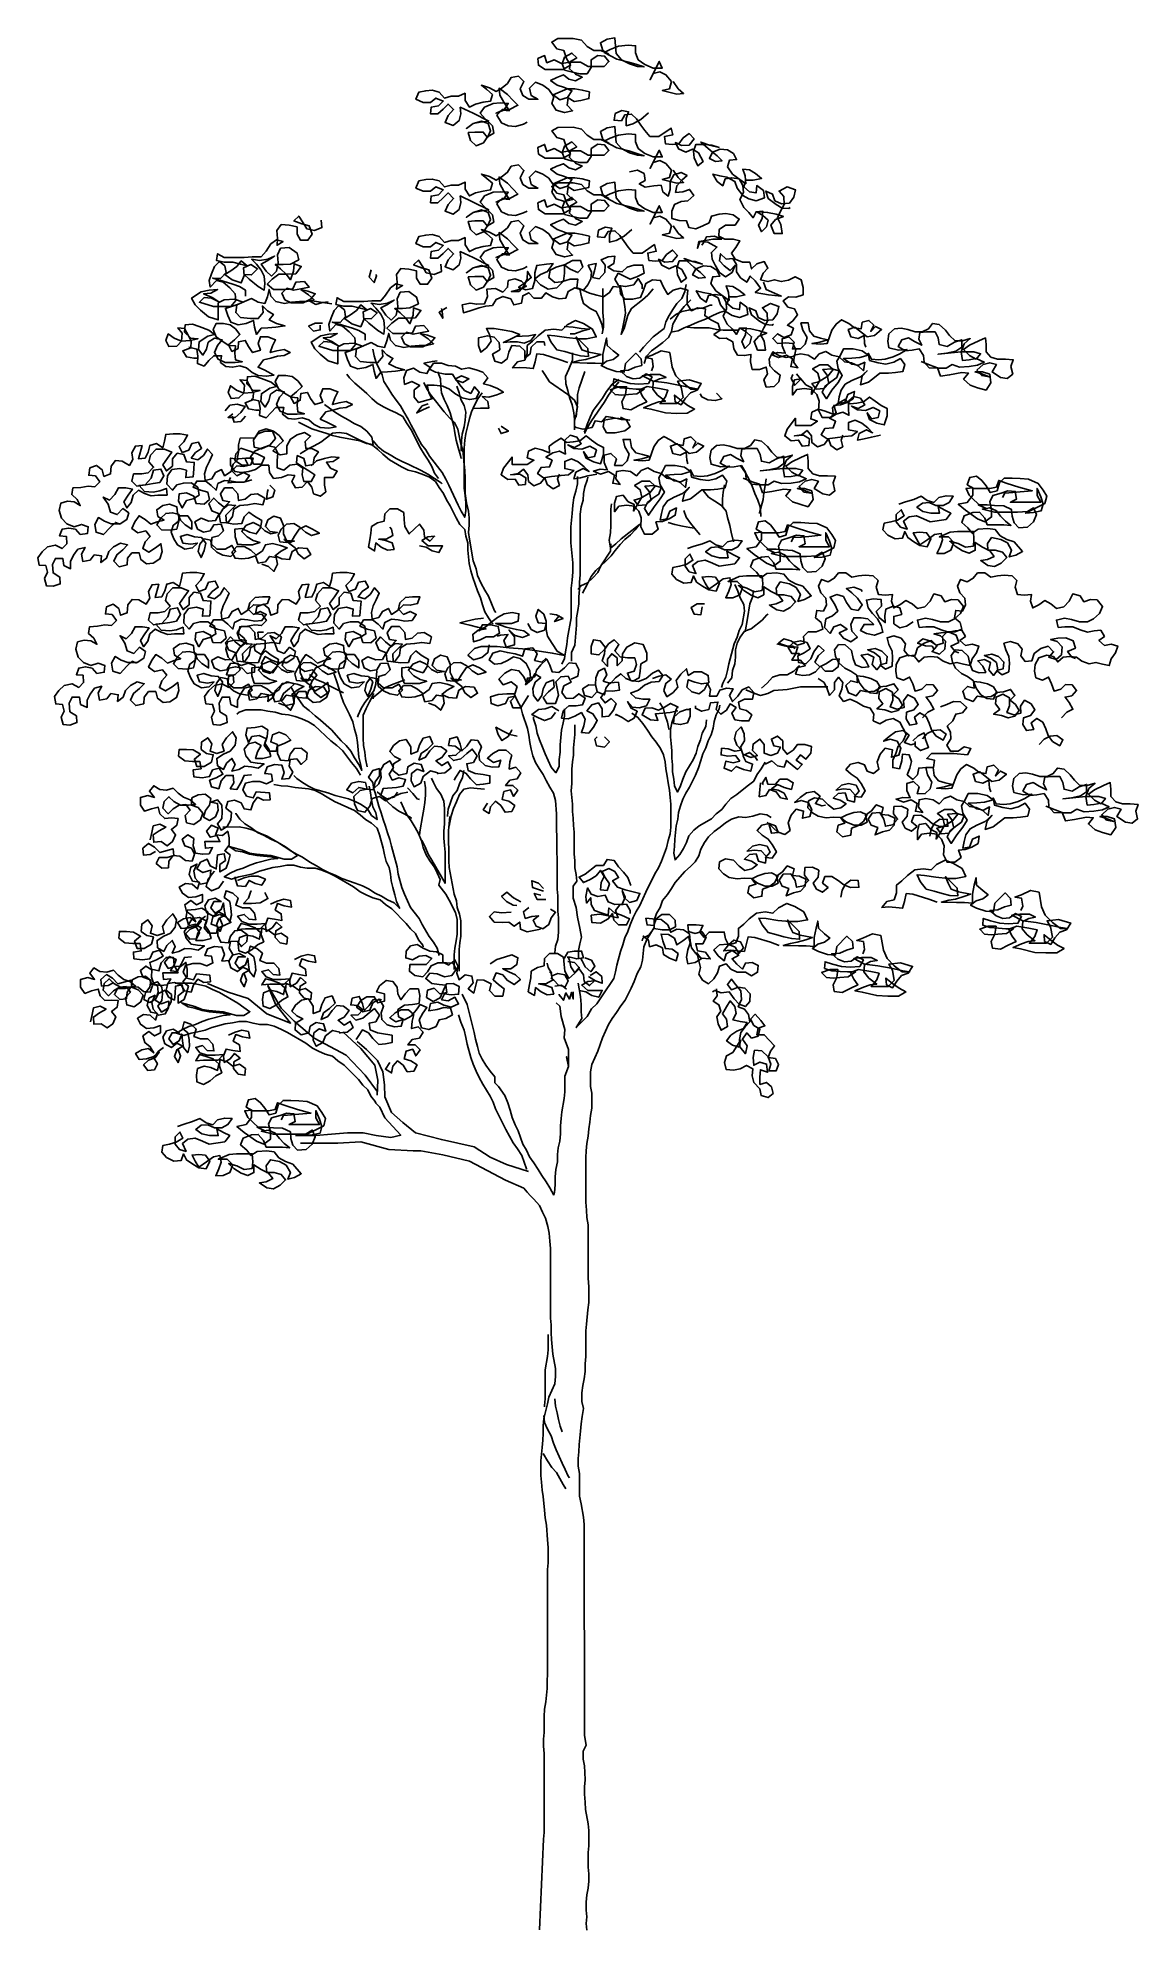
# Model space of a CAD drawing. Extents: x -152 to 3582, y 5293 to 11715.
import ezdxf

# ---------------------------------------------------------------- set-up
doc = ezdxf.new("R2010")
doc.units = 0
doc.header["$LTSCALE"] = 150
doc.header["$MEASUREMENT"] = 0
doc.layers.get('0').update_dxf_attribs({"linetype": 'CONTINUOUS'})

msp = doc.modelspace()

# ---------------------------------------------------------------- linework, layer by layer
for points in [[(2004.1, 11566.8), (2020.6, 11542.1), (2039.1, 11525.6), (2016.5, 11523.6), (1967, 11535.9), (1991.7, 11542.1), (1997.9, 11566.8), (1979.3, 11589.4), (1958.7, 11599.7), (1936.1, 11593.5), (1925.8, 11572.9), (1956.6, 11634.7), (1967, 11612.1), (1936.1, 11612), (1907.2, 11624.4), (1884.6, 11640.8), (1876.3, 11663.5), (1876.3, 11688.2), (1851.6, 11690.2), (1818.6, 11686.1), (1789.8, 11675.7), (1769.2, 11665.4), (1812.5, 11642.8), (1853.7, 11632.5), (1880.4, 11624.3), (1905.2, 11616.1), (1882.5, 11618.2), (1855.7, 11626.4), (1828.9, 11640.8), (1810.4, 11661.3), (1808.3, 11686.1), (1806.2, 11714.9), (1779.5, 11710.7), (1756.8, 11698.4), (1765.1, 11671.6), (1785.7, 11659.3), (1758.9, 11671.6), (1734.2, 11671.6), (1711.5, 11686), (1693, 11706.5), (1664.1, 11712.7), (1612.6, 11712.6), (1592.1, 11700.3), (1608.6, 11677.6), (1633.3, 11671.5), (1641.5, 11644.7), (1656, 11622.1), (1629.2, 11607.6), (1569.5, 11607.6), (1546.8, 11622), (1544.8, 11644.6), (1567.4, 11654.9), (1575.7, 11630.2), (1600.4, 11640.6), (1627.1, 11626.2), (1635.4, 11648.8), (1660.1, 11663.3), (1676.6, 11646.8), (1651.9, 11632.4), (1627.1, 11628.2), (1635.4, 11605.6), (1658.1, 11599.4), (1686.9, 11593.3), (1711.6, 11593.3), (1726, 11613.9), (1726, 11640.7), (1748.6, 11655.1), (1771.3, 11653.1), (1785.7, 11634.5), (1769.2, 11618.1), (1715.7, 11618), (1688.9, 11632.4), (1656, 11632.4), (1651.9, 11609.7), (1672.5, 11591.2), (1695.1, 11580.9), (1672.5, 11568.5), (1649.8, 11574.7), (1631.3, 11589.1), (1608.7, 11580.8), (1588.1, 11570.5), (1610.7, 11554.1), (1635.5, 11545.9), (1660.2, 11535.6), (1645.8, 11512.9), (1619, 11504.7), (1596.4, 11521.1), (1643.7, 11541.7), (1670.5, 11541.8), (1695.2, 11537.7), (1719.9, 11531.5), (1717.9, 11508.9), (1691.1, 11502.7), (1668.4, 11498.5), (1647.8, 11510.9), (1643.7, 11486.1), (1662.3, 11467.6), (1635.5, 11461.4), (1606.7, 11469.6), (1592.3, 11492.3), (1598.4, 11514.9), (1581.9, 11539.6), (1561.3, 11554), (1536.6, 11564.3), (1516, 11543.7), (1522.2, 11519), (1544.9, 11506.6), (1514, 11506.6), (1493.4, 11519), (1485.1, 11541.6), (1497.5, 11566.3), (1478.9, 11584.8), (1454.2, 11580.7), (1441.9, 11560.1), (1423.3, 11545.7), (1402.8, 11533.3), (1380.1, 11545.6), (1353.3, 11553.8), (1371.9, 11539.4), (1390.4, 11523), (1384.3, 11500.3), (1359.5, 11496.2), (1332.8, 11490), (1312.2, 11479.7), (1297.8, 11502.3), (1297.7, 11527), (1275.1, 11516.7), (1250.4, 11516.7), (1227.7, 11510.5), (1209.2, 11531.1), (1186.5, 11537.2), (1163.9, 11535.1), (1141.2, 11531), (1130.9, 11506.3), (1155.7, 11496), (1180.4, 11496), (1198.9, 11510.4), (1223.6, 11500.2), (1207.2, 11483.7), (1182.5, 11479.5), (1180.4, 11456.9), (1205.1, 11456.9), (1223.6, 11473.4), (1240.1, 11489.9), (1258.7, 11471.4), (1240.1, 11450.8), (1229.9, 11428.1), (1256.7, 11417.8), (1277.2, 11434.3), (1283.4, 11457), (1281.3, 11479.6), (1324.6, 11459.1), (1378.1, 11432.4), (1349.3, 11428.2), (1324.6, 11424.1), (1302, 11407.6), (1324.6, 11424.1), (1353.4, 11432.3), (1376.1, 11424.1), (1384.3, 11399.4), (1374.1, 11376.7), (1359.6, 11395.3), (1330.8, 11395.2), (1308.2, 11393.2), (1316.4, 11366.4), (1335, 11347.9), (1359.7, 11358.2), (1374.1, 11378.8), (1394.7, 11391.2), (1390.5, 11415.9), (1365.8, 11440.6), (1349.3, 11459.1), (1363.7, 11479.7), (1392.5, 11492.1), (1417.2, 11494.2), (1444, 11492.1), (1429.6, 11469.5), (1402.8, 11459.2), (1425.5, 11469.5), (1448.1, 11467.4), (1429.6, 11496.2), (1415.1, 11520.9), (1413, 11543.6), (1441.9, 11523), (1460.4, 11502.4), (1476.9, 11486), (1448.1, 11471.5), (1423.4, 11471.5), (1404.9, 11453), (1421.4, 11426.2), (1444.1, 11415.9), (1468.8, 11413.9), (1495.5, 11422.2), (1507.9, 11428.4)], [(1920.6, 11460.1), (1893.9, 11437.4), (1867.1, 11423), (1844.5, 11416.8), (1844.5, 11441.5), (1852.7, 11464.2), (1830, 11468.3), (1807.4, 11457.9), (1803.3, 11435.3), (1828, 11433.3), (1840.3, 11453.9), (1863, 11455.9), (1879.5, 11439.5), (1893.9, 11418.9), (1908.3, 11400.4), (1924.8, 11379.8), (1955.7, 11379.8), (1996.9, 11408.7), (2003.1, 11386), (1974.3, 11379.8), (1978.4, 11355.1), (2001.1, 11353.1), (2023.7, 11355.2), (2038.1, 11375.8), (2058.7, 11390.2), (2075.2, 11371.7), (2058.7, 11351.1), (2032, 11349), (2011.4, 11359.3), (2021.7, 11338.7), (2046.4, 11326.4), (2069, 11336.7), (2089.6, 11324.3), (2106.1, 11295.5), (2087.6, 11281.1), (2075.2, 11307.9), (2073.2, 11330.5), (2081.4, 11353.2), (2108.1, 11353.2), (2134.9, 11351.2), (2159.6, 11342.9), (2126.7, 11351.2), (2097.8, 11361.4), (2130.8, 11332.6), (2153.5, 11314.1), (2170, 11297.6), (2147.3, 11295.6), (2126.7, 11305.8), (2137, 11326.4), (2163.8, 11336.8), (2188.5, 11334.7), (2209.1, 11322.4), (2219.4, 11301.8), (2194.7, 11299.7), (2188.5, 11277.1), (2205, 11252.4), (2229.8, 11233.9), (2250.4, 11219.5), (2248.3, 11246.2), (2240, 11268.9), (2262.7, 11266.8), (2283.3, 11254.5), (2303.9, 11238), (2275.1, 11231.8), (2250.4, 11231.8), (2244.2, 11209.2), (2262.7, 11192.7), (2285.4, 11188.6), (2287.4, 11213.3), (2310.1, 11196.9), (2314.2, 11172.2), (2285.4, 11161.8), (2260.7, 11168), (2240.1, 11180.3), (2221.5, 11205), (2213.3, 11227.7), (2186.5, 11242.1), (2161.8, 11246.2), (2139.1, 11252.3), (2153.6, 11227.6), (2172.1, 11213.2), (2180.3, 11235.9), (2203, 11240), (2227.7, 11235.9), (2240.1, 11213.3), (2242.2, 11190.6), (2229.8, 11165.9), (2244.3, 11139.1), (2260.8, 11122.7), (2275.2, 11104.2), (2285.5, 11124.8), (2308.1, 11126.8), (2306.1, 11102.1), (2293.7, 11079.5), (2304.1, 11056.8), (2320.5, 11073.3), (2326.7, 11096), (2308.1, 11112.4), (2287.5, 11124.8), (2324.6, 11122.7), (2353.4, 11116.6), (2378.1, 11108.4), (2351.4, 11098.1), (2334.9, 11079.5), (2347.3, 11050.7), (2374.1, 11050.7), (2369.9, 11081.6), (2357.6, 11104.2), (2367.8, 11126.9), (2380.2, 11149.6), (2380.1, 11176.3), (2363.7, 11194.9), (2390.4, 11209.3), (2419.3, 11199), (2413.1, 11174.3), (2398.7, 11153.7), (2371.9, 11151.6), (2349.3, 11161.9), (2341, 11184.5), (2318.3, 11194.8), (2326.6, 11170.1), (2353.4, 11149.5), (2374, 11137.2), (2396.7, 11135.2), (2400.8, 11139.3)], [(2004.1, 11265.4), (2020.6, 11240.7), (2039.1, 11224.2), (2016.5, 11222.1), (1967, 11234.4), (1991.7, 11240.6), (1997.9, 11265.4), (1979.3, 11288), (1958.7, 11298.3), (1936.1, 11292.1), (1925.8, 11271.5), (1956.6, 11333.3), (1967, 11310.6), (1936.1, 11310.6), (1907.2, 11322.9), (1884.6, 11339.4), (1876.3, 11362), (1876.3, 11386.7), (1851.6, 11388.8), (1818.6, 11384.6), (1789.8, 11374.3), (1769.2, 11364), (1812.5, 11341.4), (1853.7, 11331.1), (1880.4, 11322.9), (1905.2, 11314.7), (1882.5, 11316.7), (1855.7, 11325), (1828.9, 11339.3), (1810.4, 11359.9), (1808.3, 11384.6), (1806.2, 11413.5), (1779.5, 11409.3), (1756.8, 11396.9), (1765.1, 11370.2), (1785.7, 11357.8), (1758.9, 11370.2), (1734.2, 11370.1), (1711.5, 11384.5), (1693, 11405.1), (1664.1, 11411.3), (1612.6, 11411.2), (1592.1, 11398.8), (1608.6, 11376.2), (1633.3, 11370.1), (1641.5, 11343.3), (1656, 11320.6), (1629.2, 11306.2), (1569.5, 11306.2), (1546.8, 11320.5), (1544.8, 11343.2), (1567.4, 11353.5), (1575.7, 11328.8), (1600.4, 11339.1), (1627.1, 11324.7), (1635.4, 11347.4), (1660.1, 11361.8), (1676.6, 11345.4), (1651.9, 11330.9), (1627.1, 11326.8), (1635.4, 11304.2), (1658.1, 11298), (1686.9, 11291.8), (1711.6, 11291.9), (1726, 11312.5), (1726, 11339.2), (1748.6, 11353.7), (1771.3, 11351.6), (1785.7, 11333.1), (1769.2, 11316.6), (1715.7, 11316.6), (1688.9, 11331), (1656, 11330.9), (1651.9, 11308.3), (1672.5, 11289.8), (1695.1, 11279.5), (1672.5, 11267.1), (1649.8, 11273.3), (1631.3, 11287.7), (1608.7, 11279.4), (1588.1, 11269.1), (1610.7, 11252.6), (1635.5, 11244.4), (1660.2, 11234.2), (1645.8, 11211.5), (1619, 11203.2), (1596.4, 11219.7), (1643.7, 11240.3), (1670.5, 11240.3), (1695.2, 11236.3), (1719.9, 11230.1), (1717.9, 11207.4), (1691.1, 11201.2), (1668.4, 11197.1), (1647.8, 11209.4), (1643.7, 11184.7), (1662.3, 11166.2), (1635.5, 11160), (1606.7, 11168.2), (1592.3, 11190.9), (1598.4, 11213.5), (1581.9, 11238.2), (1561.3, 11252.6), (1536.6, 11262.9), (1516, 11242.3), (1522.2, 11217.6), (1544.9, 11205.2), (1514, 11205.2), (1493.4, 11217.5), (1485.1, 11240.2), (1497.5, 11264.9), (1478.9, 11283.4), (1454.2, 11279.3), (1441.9, 11258.7), (1423.3, 11244.2), (1402.8, 11231.9), (1380.1, 11244.2), (1353.3, 11252.4), (1371.9, 11238), (1390.4, 11221.6), (1384.3, 11198.9), (1359.5, 11194.8), (1332.8, 11188.6), (1312.2, 11178.2), (1297.8, 11200.9), (1297.7, 11225.6), (1275.1, 11215.3), (1250.4, 11215.2), (1227.7, 11209.1), (1209.2, 11229.6), (1186.5, 11235.8), (1163.9, 11233.7), (1141.2, 11229.6), (1130.9, 11204.8), (1155.7, 11194.6), (1180.4, 11194.6), (1198.9, 11209), (1223.6, 11198.8), (1207.2, 11182.3), (1182.5, 11178.1), (1180.4, 11155.5), (1205.1, 11155.5), (1223.6, 11172), (1240.1, 11188.5), (1258.7, 11170), (1240.1, 11149.3), (1229.9, 11126.7), (1256.7, 11116.4), (1277.2, 11132.9), (1283.4, 11155.6), (1281.3, 11178.2), (1324.6, 11157.7), (1378.1, 11130.9), (1349.3, 11126.8), (1324.6, 11122.6), (1302, 11106.2), (1324.6, 11122.6), (1353.4, 11130.9), (1376.1, 11122.7), (1384.3, 11098), (1374.1, 11075.3), (1359.6, 11093.8), (1330.8, 11093.8), (1308.2, 11091.7), (1316.4, 11065), (1335, 11046.5), (1359.7, 11056.8), (1374.1, 11077.4), (1394.7, 11089.8), (1390.5, 11114.5), (1365.8, 11139.2), (1349.3, 11157.7), (1363.7, 11178.3), (1392.5, 11190.7), (1417.2, 11192.7), (1444, 11190.7), (1429.6, 11168), (1402.8, 11157.7), (1425.5, 11168), (1448.1, 11166), (1429.6, 11194.8), (1415.1, 11219.5), (1413, 11242.2), (1441.9, 11221.6), (1460.4, 11201), (1476.9, 11184.6), (1448.1, 11170.1), (1423.4, 11170.1), (1404.9, 11151.6), (1421.4, 11124.8), (1444.1, 11114.5), (1468.8, 11112.5), (1495.5, 11120.7), (1507.9, 11126.9)], [(1855.6, 11260.1), (1882.4, 11266.3), (1905.1, 11254), (1909.2, 11231.3), (1888.6, 11219), (1909.2, 11208.7), (1938, 11212.8), (1962.7, 11214.9), (1968.9, 11192.3), (1987.5, 11177.9), (1993.7, 11200.5), (1993.6, 11227.3), (2006, 11250), (2030.7, 11258.2), (2051.3, 11247.9), (2032.8, 11231.5), (2016.3, 11212.9), (2012.2, 11190.2), (2036.9, 11192.3), (2059.6, 11200.6), (2074, 11180), (2053.4, 11161.5), (2030.8, 11159.4), (2008.1, 11149.1), (1999.9, 11126.4), (1999.9, 11101.7), (2024.6, 11095.5), (2049.4, 11093.5), (2057.6, 11070.8), (2080.3, 11066.7), (2105, 11077.1), (2125.6, 11087.4), (2133.8, 11110), (2160.5, 11116.2), (2183.2, 11118.3), (2207.9, 11114.2), (2228.5, 11099.8), (2214.1, 11079.2), (2181.2, 11079.2), (2160.6, 11064.8), (2158.5, 11042.1), (2179.1, 11031.8), (2208, 11031.9), (2230.6, 11025.7), (2216.2, 11003), (2201.8, 10984.5), (2214.2, 10963.9), (2238.9, 10953.6), (2263.7, 10953.7), (2269.9, 10931), (2288.4, 10947.5), (2313.1, 10955.8), (2325.5, 10933.1), (2309, 10916.6), (2300.8, 10894), (2325.5, 10887.8), (2348.1, 10894), (2370.8, 10887.8), (2395.5, 10892), (2418.2, 10904.4), (2438.8, 10894.1), (2445, 10867.3), (2445, 10842.6), (2420.3, 10834.4), (2395.6, 10836.4), (2377, 10822), (2393.5, 10801.4), (2416.2, 10795.2), (2426.5, 10774.6), (2410.1, 10754), (2391.5, 10739.6), (2412.1, 10729.3), (2403.9, 10706.7), (2379.2, 10698.4), (2358.6, 10710.7), (2342.1, 10694.2), (2358.6, 10677.8), (2385.4, 10679.9), (2410.1, 10677.8), (2420.4, 10657.2), (2416.3, 10634.6), (2387.5, 10630.4), (2362.8, 10636.6), (2342.2, 10648.9), (2329.9, 10624.2), (2331.9, 10601.6), (2348.4, 10585.1), (2367, 10570.7), (2362.9, 10548), (2346.4, 10531.6), (2319.6, 10529.5), (2311.4, 10554.2), (2323.7, 10574.8), (2319.6, 10597.4), (2296.9, 10589.2), (2272.2, 10589.2), (2266, 10615.9), (2268.1, 10640.6), (2245.4, 10636.5), (2222.8, 10638.5), (2210.4, 10659.1), (2206.2, 10683.8), (2183.6, 10696.2), (2160.9, 10694.1), (2142.4, 10708.5), (2163, 10722.9), (2156.8, 10745.6), (2132, 10757.9), (2111.4, 10772.3), (2113.5, 10794.9), (2086.7, 10799), (2066.1, 10788.7), (2051.7, 10811.4), (2051.6, 10836.1), (2053.7, 10858.7), (2029, 10864.9), (2004.3, 10858.7), (1985.7, 10844.3), (1971.3, 10868.9), (1961, 10891.6), (1934.2, 10893.6), (1911.6, 10881.3), (1903.4, 10858.6), (1893.1, 10833.9), (1866.3, 10827.7), (1839.5, 10827.6), (1825.1, 10846.2), (1823, 10868.8), (1800.4, 10870.9), (1788, 10850.2), (1767.5, 10835.8), (1744.8, 10842), (1720.1, 10848.1), (1697.4, 10858.4), (1670.6, 10866.6), (1648, 10854.2), (1639.8, 10831.6), (1617.1, 10829.5), (1594.5, 10835.7), (1571.8, 10850), (1557.4, 10831.5), (1530.6, 10831.5), (1514.1, 10850), (1493.6, 10839.7), (1489.5, 10815), (1462.7, 10808.8), (1452.4, 10829.3), (1425.6, 10837.6), (1403, 10827.2), (1390.6, 10806.6), (1368, 10804.6), (1345.3, 10798.4), (1314.4, 10788), (1291.8, 10781.8), (1287.7, 10808.6), (1314.4, 10814.8), (1337.1, 10810.7), (1363.8, 10812.8), (1374.1, 10837.5), (1372, 10862.2), (1400.9, 10864.3), (1425.6, 10852), (1442, 10868.5), (1444.1, 10891.1), (1466.7, 10897.3), (1489.4, 10889.1), (1505.9, 10872.6), (1477.1, 10860.3), (1454.4, 10854.1), (1481.2, 10854.1), (1497.6, 10872.6), (1507.9, 10897.4), (1510, 10922.1), (1522.3, 10901.5), (1499.7, 10882.9), (1479.1, 10868.5), (1503.8, 10860.3), (1526.5, 10864.4), (1534.7, 10891.2), (1534.7, 10918), (1540.8, 10942.7), (1573.8, 10946.8), (1596.4, 10948.9), (1577.9, 10922.1), (1553.2, 10911.8), (1534.7, 10897.4), (1553.2, 10876.8), (1580, 10862.4), (1608.9, 10866.6), (1631.5, 10889.2), (1635.6, 10916), (1635.6, 10944.8), (1662.3, 10959.3), (1689.1, 10959.3), (1697.3, 10936.7), (1680.9, 10918.1), (1654.1, 10930.4), (1633.5, 10944.8), (1606.7, 10936.6), (1586.1, 10926.3), (1582.1, 10901.5), (1602.7, 10885.1), (1625.3, 10887.2), (1654.1, 10895.4), (1680.9, 10895.5), (1676.8, 10866.6), (1699.5, 10858.4), (1713.9, 10877), (1724.2, 10897.6), (1726.2, 10920.2), (1715.9, 10942.9), (1742.6, 10949.1), (1736.5, 10924.3), (1730.3, 10901.7), (1753, 10897.6), (1771.5, 10918.2), (1773.5, 10942.9), (1759.1, 10961.4), (1783.8, 10971.7), (1806.5, 10973.8), (1802.4, 10949.1), (1781.8, 10936.7), (1802.4, 10924.4), (1831.2, 10920.3), (1847.7, 10936.8), (1870.3, 10943), (1901.2, 10943), (1905.4, 10916.3), (1880.7, 10903.9), (1858, 10895.6), (1816.8, 10916.2), (1806.5, 10895.6), (1818.9, 10875), (1841.6, 10870.9), (1870.4, 10877.1), (1884.8, 10897.7), (1899.2, 10877.1), (1899.2, 10862.7)], [(2004.1, 11077), (2020.6, 11052.3), (2039.1, 11035.8), (2016.5, 11033.7), (1967, 11046.1), (1991.7, 11052.3), (1997.9, 11077), (1979.3, 11099.6), (1958.7, 11109.9), (1936.1, 11103.7), (1925.8, 11083.1), (1956.6, 11144.9), (1967, 11122.2), (1936.1, 11122.2), (1907.2, 11134.5), (1884.6, 11151), (1876.3, 11173.6), (1876.3, 11198.4), (1851.6, 11200.4), (1818.6, 11196.2), (1789.8, 11185.9), (1769.2, 11175.6), (1812.5, 11153), (1853.7, 11142.7), (1880.4, 11134.5), (1905.2, 11126.3), (1882.5, 11128.3), (1855.7, 11136.6), (1828.9, 11151), (1810.4, 11171.5), (1808.3, 11196.2), (1806.2, 11225.1), (1779.5, 11220.9), (1756.8, 11208.5), (1765.1, 11181.8), (1785.7, 11169.4), (1758.9, 11181.8), (1734.2, 11181.8), (1711.5, 11196.2), (1693, 11216.7), (1664.1, 11222.9), (1612.6, 11222.8), (1592.1, 11210.5), (1608.6, 11187.8), (1633.3, 11181.7), (1641.5, 11154.9), (1656, 11132.3), (1629.2, 11117.8), (1569.5, 11117.8), (1546.8, 11132.2), (1544.8, 11154.8), (1567.4, 11165.1), (1575.7, 11140.4), (1600.4, 11150.7), (1627.1, 11136.4), (1635.4, 11159), (1660.1, 11173.5), (1676.6, 11157), (1651.9, 11142.6), (1627.1, 11138.4), (1635.4, 11115.8), (1658.1, 11109.6), (1686.9, 11103.5), (1711.6, 11103.5), (1726, 11124.1), (1726, 11150.9), (1748.6, 11165.3), (1771.3, 11163.3), (1785.7, 11144.7), (1769.2, 11128.2), (1715.7, 11128.2), (1688.9, 11142.6), (1656, 11142.6), (1651.9, 11119.9), (1672.5, 11101.4), (1695.1, 11091.1), (1672.5, 11078.7), (1649.8, 11084.9), (1631.3, 11099.3), (1608.7, 11091), (1588.1, 11080.7), (1610.7, 11064.3), (1635.5, 11056), (1660.2, 11045.8), (1645.8, 11023.1), (1619, 11014.8), (1596.4, 11031.3), (1643.7, 11051.9), (1670.5, 11052), (1695.2, 11047.9), (1719.9, 11041.7), (1717.9, 11019.1), (1691.1, 11012.8), (1668.4, 11008.7), (1647.8, 11021), (1643.7, 10996.3), (1662.3, 10977.8), (1635.5, 10971.6), (1606.7, 10979.8), (1592.3, 11002.5), (1598.4, 11025.1), (1581.9, 11049.8), (1561.3, 11064.2), (1536.6, 11074.5), (1516, 11053.9), (1522.2, 11029.2), (1544.9, 11016.8), (1514, 11016.8), (1493.4, 11029.1), (1485.1, 11051.8), (1497.5, 11076.5), (1478.9, 11095), (1454.2, 11090.9), (1441.9, 11070.3), (1423.3, 11055.9), (1402.8, 11043.5), (1380.1, 11055.8), (1353.3, 11064), (1371.9, 11049.6), (1390.4, 11033.2), (1384.3, 11010.5), (1359.5, 11006.4), (1332.8, 11000.2), (1312.2, 10989.8), (1297.8, 11012.5), (1297.7, 11037.2), (1275.1, 11026.9), (1250.4, 11026.9), (1227.7, 11020.7), (1209.2, 11041.2), (1186.5, 11047.4), (1163.9, 11045.3), (1141.2, 11041.2), (1130.9, 11016.5), (1155.7, 11006.2), (1180.4, 11006.2), (1198.9, 11020.6), (1223.6, 11010.4), (1207.2, 10993.9), (1182.5, 10989.7), (1180.4, 10967.1), (1205.1, 10967.1), (1223.6, 10983.6), (1240.1, 11000.1), (1258.7, 10981.6), (1240.1, 10961), (1229.9, 10938.3), (1256.7, 10928), (1277.2, 10944.5), (1283.4, 10967.2), (1281.3, 10989.8), (1324.6, 10969.3), (1378.1, 10942.5), (1349.3, 10938.4), (1324.6, 10934.3), (1302, 10917.8), (1324.6, 10934.3), (1353.4, 10942.5), (1376.1, 10934.3), (1384.3, 10909.6), (1374.1, 10886.9), (1359.6, 10905.5), (1330.8, 10905.4), (1308.2, 10903.4), (1316.4, 10876.6), (1335, 10858.1), (1359.7, 10868.4), (1374.1, 10889), (1394.7, 10901.4), (1390.5, 10926.1), (1365.8, 10950.8), (1349.3, 10969.3), (1363.7, 10989.9), (1392.5, 11002.3), (1417.2, 11004.4), (1444, 11002.3), (1429.6, 10979.7), (1402.8, 10969.3), (1425.5, 10979.7), (1448.1, 10977.6), (1429.6, 11006.4), (1415.1, 11031.1), (1413, 11053.8), (1441.9, 11033.2), (1460.4, 11012.6), (1476.9, 10996.2), (1448.1, 10981.7), (1423.4, 10981.7), (1404.9, 10963.2), (1421.4, 10936.4), (1444.1, 10926.1), (1468.8, 10924.1), (1495.5, 10932.4), (1507.9, 10938.5)], [(809.5, 11095.8), (811.6, 11071.1), (786.9, 11060.8), (760.1, 11066.9), (747.8, 11087.5), (733.3, 11110.2), (716.9, 11093.7), (743.6, 11083.4), (768.4, 11077.2), (778.7, 11048.4), (764.3, 11027.8), (739.6, 11027.8), (727.2, 11048.4), (727.2, 11073.1), (700.4, 11079.2), (673.6, 11081.3), (659.2, 11060.7), (661.3, 11033.9), (659.3, 11011.2), (679.9, 11023.6), (657.2, 11029.8), (638.7, 11015.3), (622.2, 10990.6), (605.8, 10972.1), (574.9, 10972), (548.1, 10970), (480.1, 10969.9), (457.5, 10982.2), (453.4, 10959.6), (480.2, 10953.4), (509, 10953.4), (535.8, 10947.3), (558.4, 10941.1), (537.8, 10957.6), (523.4, 10939), (502.8, 10924.6), (482.3, 10912.2), (507, 10893.7), (537.9, 10883.5), (548.2, 10908.2), (546.1, 10934.9), (570.8, 10945.3), (593.4, 10930.9), (572.9, 10910.3), (548.2, 10912.3), (564.6, 10895.8), (595.6, 10871.1), (616.2, 10858.8), (618.2, 10881.5), (616.1, 10906.2), (605.8, 10926.8), (589.3, 10947.3), (572.8, 10963.8), (599.6, 10959.7), (628.4, 10963.9), (651.1, 10974.2), (626.4, 10957.7), (605.8, 10947.4), (622.3, 10922.7), (640.8, 10906.2), (657.3, 10922.7), (663.4, 10951.5), (661.4, 10978.3), (671.6, 11001), (700.5, 11003), (727.3, 10984.5), (733.5, 10961.9), (704.6, 10947.4), (679.9, 10945.4), (653.2, 10945.3), (671.7, 10930.9), (690.3, 10912.4), (704.7, 10893.9), (715, 10922.7), (717, 10947.5), (741.7, 10939.2), (723.2, 10914.5), (692.3, 10912.4), (665.5, 10912.4), (642.9, 10895.9), (626.4, 10879.4), (647.1, 10860.9), (688.2, 10860.9), (712.9, 10863), (723.2, 10885.7), (752.1, 10887.8), (768.5, 10869.2), (739.7, 10863), (715, 10858.9), (692.4, 10865.1), (675.9, 10848.6), (686.2, 10825.9), (706.8, 10815.6), (748, 10815.7), (772.7, 10828.1), (789.2, 10846.6), (764.4, 10854.8), (739.7, 10861), (766.5, 10842.5), (785.1, 10826), (760.4, 10819.8), (735.6, 10819.8), (708.9, 10817.7), (684.2, 10813.6), (655.3, 10819.7), (638.8, 10838.2), (632.6, 10860.9), (626.5, 10836.2), (618.3, 10813.5), (595.6, 10817.6), (572.9, 10829.9), (523.5, 10809.3), (519.4, 10782.5), (535.9, 10766.1), (568.9, 10762), (595.7, 10762), (612.1, 10782.6), (610, 10805.3), (626.5, 10788.8), (647.1, 10776.5), (632.7, 10757.9), (657.5, 10745.6), (686.3, 10737.4), (655.4, 10733.2), (628.6, 10731.1), (606, 10729.1), (589.5, 10708.5), (583.3, 10733.2), (579.2, 10755.8), (554.5, 10745.5), (527.7, 10741.3), (503, 10749.6), (492.7, 10772.2), (484.4, 10796.9), (521.5, 10809.3), (544.1, 10817.6), (515.3, 10827.8), (480.3, 10825.7), (459.7, 10815.4), (459.7, 10757.8), (426.8, 10768), (400, 10790.7), (381.4, 10809.2), (369.1, 10831.8), (402, 10852.4), (428.8, 10858.6), (457.6, 10860.7), (434.9, 10848.3), (410.2, 10846.3), (439.1, 10833.9), (461.7, 10819.5), (437, 10831.9), (412.3, 10833.9), (395.9, 10817.4), (443.2, 10803.1), (502.9, 10803.1), (519.4, 10823.7), (517.3, 10846.4), (498.8, 10866.9), (476.1, 10885.5), (453.4, 10891.6), (432.9, 10868.9), (428.7, 10891.6), (436.9, 10914.3), (447.2, 10939), (463.7, 10955.5), (482.2, 10941.1), (486.4, 10918.4), (467.9, 10897.8), (441.1, 10899.8), (476.1, 10889.6), (509.1, 10879.3), (531.7, 10871.1), (552.3, 10858.8), (552.3, 10838.2)], [(1864, 11064.5), (1837.3, 11041.8), (1810.5, 11027.4), (1787.9, 11021.2), (1787.9, 11045.9), (1796.1, 11068.5), (1773.4, 11072.6), (1750.8, 11062.3), (1746.7, 11039.7), (1771.4, 11037.6), (1783.7, 11058.2), (1806.4, 11060.3), (1822.9, 11043.9), (1837.3, 11023.3), (1851.7, 11004.8), (1868.2, 10984.2), (1899.1, 10984.2), (1940.3, 11013.1), (1946.5, 10990.4), (1917.7, 10984.2), (1921.8, 10959.5), (1944.4, 10957.5), (1967.1, 10959.6), (1981.5, 10980.2), (2002.1, 10994.6), (2018.6, 10976.1), (2002.1, 10955.5), (1975.3, 10953.4), (1954.7, 10963.7), (1965.1, 10943.1), (1989.8, 10930.7), (2012.4, 10941.1), (2033, 10928.7), (2049.5, 10899.9), (2031, 10885.5), (2018.6, 10912.2), (2016.5, 10934.9), (2024.8, 10957.6), (2051.5, 10957.6), (2078.3, 10955.5), (2103, 10947.3), (2070.1, 10955.5), (2041.2, 10965.8), (2074.2, 10937), (2096.9, 10918.5), (2113.4, 10902), (2090.7, 10899.9), (2070.1, 10910.2), (2080.4, 10930.8), (2107.2, 10941.2), (2131.9, 10939.1), (2152.5, 10926.8), (2162.8, 10906.2), (2138.1, 10904.1), (2131.9, 10881.5), (2148.4, 10856.8), (2173.1, 10838.2), (2193.8, 10823.8), (2191.7, 10850.6), (2183.4, 10873.3), (2206.1, 10871.2), (2226.7, 10858.9), (2247.3, 10842.4), (2218.5, 10836.2), (2193.7, 10836.2), (2187.6, 10813.5), (2206.1, 10797.1), (2228.8, 10793), (2230.8, 10817.7), (2253.5, 10801.2), (2257.6, 10776.5), (2228.8, 10766.2), (2204.1, 10772.4), (2183.5, 10784.7), (2164.9, 10809.4), (2156.7, 10832.1), (2129.9, 10846.4), (2105.2, 10850.5), (2082.5, 10856.7), (2097, 10832), (2115.5, 10817.6), (2123.7, 10840.3), (2146.4, 10844.4), (2171.1, 10840.3), (2183.5, 10817.7), (2185.5, 10795), (2173.2, 10770.3), (2187.7, 10743.5), (2204.1, 10727.1), (2218.6, 10708.5), (2228.9, 10729.1), (2251.5, 10731.2), (2249.5, 10706.5), (2237.1, 10683.9), (2247.4, 10661.2), (2263.9, 10677.7), (2270.1, 10700.4), (2251.5, 10716.8), (2230.9, 10729.2), (2268, 10727.1), (2296.8, 10721), (2321.5, 10712.8), (2294.8, 10702.4), (2278.3, 10683.9), (2290.7, 10655.1), (2317.5, 10655.1), (2313.3, 10686), (2300.9, 10708.6), (2311.2, 10731.3), (2323.6, 10753.9), (2323.5, 10780.7), (2307, 10799.2), (2333.8, 10813.7), (2362.6, 10803.4), (2356.5, 10778.7), (2342.1, 10758.1), (2315.3, 10756), (2292.7, 10766.3), (2284.4, 10788.9), (2261.7, 10799.2), (2270, 10774.5), (2296.8, 10753.9), (2317.4, 10741.6), (2340, 10739.5), (2344.2, 10743.7)], [(2311.1, 10885.7), (2319.3, 10861), (2348.2, 10848.7), (2370.8, 10838.4), (2327.6, 10842.5), (2282.3, 10850.7), (2300.8, 10865.1), (2282.2, 10889.8), (2265.8, 10906.3), (2253.4, 10885.7), (2232.8, 10900.1), (2218.4, 10920.7), (2218.4, 10945.4), (2206, 10966), (2183.3, 10963.9), (2164.8, 10982.4), (2160.7, 10957.7), (2177.2, 10941.2), (2197.8, 10924.8), (2214.2, 10943.3), (2204, 10918.6), (2181.3, 10904.2), (2160.7, 10918.5), (2146.3, 10943.2), (2136, 10963.8), (2133.9, 10986.5), (2152.4, 11005), (2121.5, 11021.5), (2094.7, 11023.5), (2086.5, 11000.9), (2090.6, 11023.5), (2113.3, 11027.7), (2138, 11031.8), (2168.9, 11031.8), (2144.1, 11042.1), (2117.4, 11040), (2107.1, 11019.4), (2100.9, 11011.2)], [(1215.4, 10946.5), (1217.5, 10921.8), (1192.8, 10911.5), (1166, 10917.6), (1153.7, 10938.2), (1139.2, 10960.9), (1122.8, 10944.4), (1149.6, 10934.1), (1174.3, 10927.9), (1184.6, 10899.1), (1170.2, 10878.5), (1145.5, 10878.5), (1133.1, 10899.1), (1133.1, 10923.8), (1106.3, 10929.9), (1079.5, 10932), (1065.1, 10911.4), (1067.2, 10884.6), (1065.2, 10861.9), (1085.8, 10874.3), (1063.1, 10880.5), (1044.6, 10866), (1028.1, 10841.3), (1011.7, 10822.8), (980.8, 10822.7), (954, 10820.7), (886.1, 10820.6), (863.4, 10832.9), (859.3, 10810.3), (886.1, 10804.1), (914.9, 10804.1), (941.7, 10798), (964.3, 10791.8), (943.7, 10808.3), (929.3, 10789.7), (908.8, 10775.3), (888.2, 10762.9), (912.9, 10744.4), (943.8, 10734.2), (954.1, 10758.9), (952, 10785.6), (976.7, 10796), (999.4, 10781.6), (978.8, 10761), (954.1, 10763), (970.6, 10746.5), (1001.5, 10721.8), (1022.1, 10709.5), (1024.1, 10732.2), (1022, 10756.9), (1011.7, 10777.5), (995.2, 10798), (978.7, 10814.5), (1005.5, 10810.4), (1034.3, 10814.5), (1057, 10824.9), (1032.3, 10808.4), (1011.7, 10798.1), (1028.2, 10773.4), (1046.8, 10756.9), (1063.2, 10773.4), (1069.4, 10802.2), (1067.3, 10829), (1077.6, 10851.7), (1106.4, 10853.7), (1133.2, 10835.2), (1139.4, 10812.6), (1110.6, 10798.1), (1085.8, 10796.1), (1059.1, 10796), (1077.6, 10781.6), (1096.2, 10763.1), (1110.6, 10744.6), (1120.9, 10773.4), (1122.9, 10798.2), (1147.6, 10789.9), (1129.1, 10765.2), (1098.2, 10763.1), (1071.5, 10763.1), (1048.8, 10746.6), (1032.4, 10730.1), (1053, 10711.6), (1094.2, 10711.6), (1118.9, 10713.7), (1129.1, 10736.4), (1158, 10738.5), (1174.5, 10719.9), (1145.6, 10713.7), (1120.9, 10709.6), (1098.3, 10715.8), (1081.8, 10699.3), (1092.1, 10676.6), (1112.7, 10666.3), (1153.9, 10666.4), (1178.6, 10678.8), (1195.1, 10697.3), (1170.4, 10705.5), (1145.6, 10711.7), (1172.4, 10693.2), (1191, 10676.7), (1166.3, 10670.5), (1141.6, 10670.5), (1114.8, 10668.4), (1090.1, 10664.3), (1061.2, 10670.4), (1044.8, 10688.9), (1038.6, 10711.6), (1032.4, 10686.9), (1024.2, 10664.2), (1001.5, 10668.3), (978.9, 10680.6), (929.5, 10660), (925.4, 10633.2), (941.9, 10616.8), (974.8, 10612.7), (1001.6, 10612.7), (1018, 10633.3), (1016, 10656), (1032.4, 10639.5), (1053, 10627.2), (1038.7, 10608.6), (1063.4, 10596.3), (1092.2, 10588.1), (1061.3, 10583.9), (1034.6, 10581.8), (1011.9, 10579.8), (995.4, 10559.2), (989.2, 10583.9), (985.1, 10606.5), (960.4, 10596.2), (933.6, 10592), (908.9, 10600.3), (898.6, 10622.9), (890.3, 10647.6), (927.4, 10660), (950, 10668.3), (921.2, 10678.5), (886.2, 10676.4), (865.6, 10666.1), (865.7, 10608.5), (832.7, 10618.7), (805.9, 10641.4), (787.4, 10659.9), (775, 10682.5), (807.9, 10703.1), (834.7, 10709.3), (863.5, 10711.4), (840.9, 10699), (816.2, 10697), (845, 10684.6), (867.7, 10670.2), (842.9, 10682.6), (818.2, 10684.6), (801.8, 10668.1), (849.1, 10653.7), (908.9, 10653.8), (925.3, 10674.4), (923.2, 10697.1), (904.7, 10717.6), (882, 10736.2), (859.4, 10742.3), (838.8, 10719.6), (834.7, 10742.3), (842.9, 10764.9), (853.1, 10789.7), (869.6, 10806.2), (888.1, 10791.8), (892.3, 10769.1), (873.8, 10748.5), (847, 10750.5), (882, 10740.3), (915, 10730), (937.6, 10721.8), (958.2, 10709.5), (958.3, 10688.9)], [(978.6, 10927.8), (972.5, 10903), (989, 10884.5), (997.2, 10907.2), (995.1, 10911.3)], [(1687.1, 10862.5), (1693.3, 10835.7), (1699.5, 10813.1), (1722.2, 10796.6), (1742.8, 10786.4), (1753.1, 10765.8), (1761.4, 10743.1), (1765.5, 10726.7)], [(1765.4, 10864.6), (1765.4, 10782.3), (1767.5, 10757.6), (1767.6, 10732.8), (1763.5, 10710.2)], [(1936.3, 10862.7), (1917.8, 10842.1), (1899.3, 10825.6), (1862.2, 10796.8), (1849.9, 10774.1), (1837.6, 10728.8), (1827.3, 10708.2), (1833.4, 10732.9), (1837.5, 10755.6), (1841.6, 10780.3), (1839.6, 10802.9), (1835.4, 10829.7), (1825.1, 10870.9)], [(2047.5, 10877.3), (2043.4, 10854.6), (2033.1, 10829.9), (2016.7, 10813.4), (2002.3, 10792.8), (1989.9, 10772.2), (1979.6, 10751.6), (1973.5, 10728.9), (1936.4, 10700.1), (1920, 10683.6), (1903.5, 10665), (1889.1, 10648.5)], [(844.9, 10812.3), (814, 10816.4), (764.6, 10824.6), (791.3, 10810.2), (814, 10816.4), (832.5, 10818.5)], [(1236.2, 10800.3), (1209.4, 10783.8), (1221.8, 10763.2), (1219.7, 10787.9), (1217.6, 10796.2)], [(1905.6, 10609.4), (1913.9, 10634.1), (1930.3, 10652.7), (1950.9, 10667.1), (1969.4, 10681.5), (1987.9, 10698), (1998.2, 10718.6), (2002.3, 10743.4), (2027, 10784.6), (2041.4, 10803.1), (2064, 10825.8)], [(1994.1, 10759.8), (2012.6, 10776.3), (2033.2, 10786.6), (2055.8, 10790.8), (2080.5, 10794.9), (2107.3, 10799.1), (2129.9, 10807.3), (2136.1, 10807.3)], [(360.2, 10665), (387, 10658.9), (391.1, 10634.2), (389.1, 10609.5), (411.8, 10601.2), (428.2, 10619.8), (444.7, 10636.3), (471.4, 10636.3), (467.3, 10613.6), (485.9, 10599.2), (508.5, 10597.2), (533.3, 10601.4), (555.9, 10595.2), (574.5, 10578.7), (595.1, 10568.5), (623.9, 10566.4), (648.6, 10570.6), (617.7, 10587), (595, 10597.3), (613.6, 10622), (638.3, 10628.2), (660.9, 10634.4), (683.6, 10636.5), (704.1, 10646.8), (683.5, 10657.1), (658.8, 10653), (636.2, 10646.8), (644.4, 10669.4), (654.7, 10690), (627.9, 10700.3), (603.2, 10700.3), (595, 10677.6), (603.2, 10655), (576.5, 10646.7), (562, 10667.3), (551.7, 10687.9), (529.1, 10683.7), (527, 10661.1), (506.4, 10650.8), (494.1, 10673.4), (514.6, 10689.9), (533.2, 10708.4), (518.7, 10727), (500.2, 10741.4), (477.5, 10745.5), (452.8, 10745.4), (442.5, 10724.8), (452.9, 10700.1), (473.5, 10685.7), (496.1, 10671.3), (518.8, 10669.3), (516.7, 10644.6), (518.8, 10621.9), (541.5, 10615.8), (516.8, 10613.7), (483.8, 10613.7), (459.1, 10623.9), (446.7, 10646.6), (457, 10671.3), (473.5, 10689.8), (446.7, 10696), (426.1, 10681.6), (419.9, 10658.9), (407.6, 10638.3), (393.2, 10656.8), (395.2, 10683.6), (424, 10702.2), (446.7, 10708.4), (428.1, 10722.8), (395.2, 10735.1), (372.5, 10743.3), (347.8, 10741.2), (345.7, 10716.5), (366.4, 10695.9), (391.1, 10693.9), (364.3, 10687.7), (335.5, 10685.6), (310.8, 10695.9), (290.2, 10710.3), (281.9, 10687.6), (292.3, 10667), (319, 10669.1), (335.5, 10685.6), (337.5, 10712.4), (323.1, 10730.9), (345.7, 10728.9), (358.1, 10706.2), (368.4, 10685.6), (366.4, 10663), (339.6, 10652.7), (352, 10632.1), (376.7, 10628), (387, 10628)], [(814.1, 10746.4), (789.3, 10746.4), (766.7, 10736), (783.2, 10719.6), (805.8, 10723.7), (805.8, 10740.2)], [(1469, 10701.7), (1514.3, 10703.8), (1536.9, 10707.9), (1520.5, 10687.3), (1497.8, 10679.1), (1475.2, 10683.2), (1450.5, 10683.1), (1427.8, 10681.1), (1458.7, 10695.5), (1483.4, 10707.9), (1456.6, 10718.1), (1423.6, 10724.3), (1396.9, 10728.4), (1370.1, 10728.4), (1380.4, 10707.8), (1386.6, 10685.1), (1370.2, 10662.5), (1351.6, 10648), (1343.4, 10670.7), (1343.4, 10697.4), (1374.2, 10703.7), (1396.9, 10699.6), (1413.4, 10681), (1415.5, 10656.3), (1390.8, 10641.9), (1399, 10617.2), (1421.7, 10611), (1440.2, 10625.5), (1446.4, 10648.1), (1456.6, 10670.8), (1483.4, 10668.7), (1499.9, 10652.3), (1499.9, 10627.6), (1518.5, 10642), (1522.5, 10664.7), (1541.1, 10683.2), (1565.8, 10683.2), (1567.8, 10670.9)], [(1646.2, 10613.3), (1617.3, 10623.6), (1563.8, 10640), (1541.1, 10642), (1535, 10615.2), (1528.8, 10592.6), (1506.1, 10594.6), (1481.4, 10596.7), (1458.8, 10594.6), (1475.2, 10615.2), (1499.9, 10621.4), (1508.2, 10644.1), (1508.1, 10670.8), (1526.6, 10685.3), (1545.2, 10703.8), (1569.9, 10722.4), (1598.7, 10726.5), (1625.5, 10722.4), (1644, 10741), (1672.8, 10755.4), (1699.6, 10745.1), (1730.5, 10726.6), (1742.9, 10699.9), (1709.9, 10693.7), (1683.2, 10693.6), (1642, 10697.7), (1602.8, 10703.9), (1578.1, 10705.9), (1588.4, 10683.3), (1609, 10656.5), (1635.8, 10650.4), (1662.6, 10642.1), (1689.4, 10636), (1716.2, 10633.9), (1714.1, 10660.7), (1674.9, 10699.8), (1683.2, 10677.2), (1693.5, 10656.6), (1718.2, 10648.4), (1759.4, 10640.2), (1736.8, 10631.9), (1707.9, 10623.6), (1685.3, 10619.5), (1660.6, 10613.3), (1712.1, 10611.3), (1738.8, 10611.3), (1765.6, 10609.3), (1765.6, 10640.2), (1771.7, 10671.1), (1777.9, 10695.8), (1780, 10671.1), (1800.6, 10652.6), (1819.1, 10638.2), (1800.6, 10623.7), (1778, 10617.5), (1759.4, 10603.1), (1780, 10592.8), (1810.9, 10582.6), (1837.7, 10580.5), (1841.8, 10609.4), (1876.8, 10644.4), (1895.3, 10625.9), (1897.4, 10603.2), (1874.8, 10597), (1852.1, 10586.7), (1825.3, 10584.6), (1846, 10566.1), (1868.6, 10557.9), (1891.3, 10560), (1911.9, 10574.4), (1932.5, 10564.1), (1920.1, 10541.5), (1887.2, 10539.4), (1858.3, 10541.4), (1827.4, 10549.6), (1802.7, 10557.8), (1800.7, 10535.2), (1825.4, 10527), (1854.2, 10524.9), (1878.9, 10522.9), (1905.7, 10522.9), (1881, 10506.4), (1852.2, 10504.3), (1829.5, 10502.3), (1806.9, 10504.3), (1790.4, 10520.8), (1819.2, 10531.1), (1846, 10531.1), (1841.9, 10504.3), (1829.6, 10479.6), (1833.7, 10457), (1860.5, 10452.9), (1887.2, 10467.3), (1914, 10479.7), (1899.6, 10498.2), (1889.2, 10520.8), (1916, 10531.2), (1957.2, 10525), (1986, 10518.9), (1977.8, 10496.2), (1959.3, 10473.5), (2017, 10473.6), (2037.5, 10494.2), (2031.3, 10529.2), (2019, 10549.8), (2058.1, 10553.9), (2099.3, 10541.6), (2084.9, 10519), (2062.2, 10510.7), (2045.8, 10492.2), (2031.4, 10469.5), (2010.8, 10479.8), (2008.7, 10502.4), (2031.4, 10483.9), (2054, 10467.5), (2076.7, 10455.1), (2052, 10440.7), (2014.9, 10440.6), (1977.9, 10442.7), (1928.4, 10455), (1903.7, 10459.1), (1932.5, 10471.5), (1955.2, 10479.7), (1977.8, 10481.8), (1951, 10502.4), (1934.6, 10522.9), (1936.6, 10547.7), (1957.2, 10558), (1979.8, 10562.1), (1959.2, 10572.4), (1926.3, 10572.4), (1899.5, 10568.2), (1936.6, 10549.7), (1981.9, 10543.6), (2027.2, 10535.4), (2066.3, 10527.2), (2089, 10523.1), (2064.3, 10523.1), (2037.5, 10543.6), (2012.8, 10568.3), (2000.4, 10597.1), (1992.1, 10646.6), (1963.3, 10652.7), (1932.4, 10638.3), (1909.7, 10630), (1932.4, 10625.9), (1936.5, 10599.1), (1930.4, 10584.7)], [(1633.7, 10734.8), (1664.6, 10732.8), (1691.4, 10728.7), (1720.2, 10726.6), (1697.5, 10720.4), (1668.7, 10710.1), (1654.3, 10710.1)], [(1996.2, 10716.6), (2020.9, 10720.7), (2041.4, 10731), (2064.1, 10739.3), (2086.7, 10749.6), (2113.5, 10759.9), (2138.2, 10772.3), (2160.8, 10782.6), (2177.3, 10786.8)], [(2051.7, 10733.1), (2074.4, 10731.1), (2125.9, 10731.1), (2150.6, 10725), (2173.3, 10722.9), (2224.7, 10723)], [(2845.5, 10616.1), (2876.4, 10603.8), (2901.1, 10595.6), (2911.5, 10566.8), (2942.3, 10570.9), (2983.5, 10579.2), (3006.2, 10577.1), (2989.7, 10556.5), (3012.4, 10536), (3037.1, 10527.7), (3066, 10519.5), (3082.4, 10544.3), (3078.3, 10573.1), (3053.5, 10581.3), (3028.8, 10581.3), (3051.5, 10575.1), (3076.2, 10564.8), (3051.5, 10568.9), (3035, 10587.5), (3055.6, 10606), (3078.2, 10612.2), (3100.9, 10606.1), (3086.5, 10581.3), (3115.3, 10562.8), (3138, 10558.7), (3156.5, 10573.2), (3150.3, 10599.9), (3158.5, 10622.6), (3131.8, 10624.6), (3105, 10624.6), (3082.3, 10630.7), (3065.8, 10649.3), (3065.8, 10674), (3063.7, 10696.6), (3041.1, 10686.3), (3010.2, 10671.9), (2989.6, 10657.4), (3010.2, 10636.9), (3032.9, 10624.5), (3047.3, 10643.1), (3024.7, 10649.2), (2981.4, 10649.2), (2903.2, 10640.9), (2932, 10645), (2962.9, 10651.2), (2983.4, 10665.7), (2983.4, 10690.4), (2958.7, 10682.1), (2934, 10667.7), (2907.2, 10673.8), (2903.1, 10696.5), (2892.8, 10717.1), (2864, 10717), (2841.3, 10715), (2837.2, 10692.3), (2847.5, 10671.7), (2822.8, 10684.1), (2802.2, 10696.4), (2779.5, 10690.2), (2767.2, 10667.5), (2791.9, 10653.1), (2814.6, 10655.2), (2839.3, 10659.4), (2853.7, 10636.7), (2855.8, 10614.1), (2872.3, 10595.5), (2901.1, 10593.5), (2930, 10593.5), (2950.6, 10605.9), (2975.3, 10597.7), (3008.2, 10599.8), (3037, 10603.9), (3059.7, 10614.3), (3032.9, 10626.6), (3008.2, 10622.4), (2985.5, 10620.4), (2981.4, 10649.2), (2991.7, 10676), (3012.3, 10694.5), (2985.5, 10686.3), (2960.8, 10686.2), (2942.2, 10704.8), (2927.8, 10723.3), (2907.2, 10741.8), (2884.5, 10745.9), (2870.1, 10727.3), (2849.5, 10717), (2824.8, 10717), (2800.1, 10725.2), (2777.5, 10729.3), (2754.8, 10727.2), (2736.3, 10710.7), (2732.2, 10686), (2736.3, 10663.4), (2769.3, 10655.2), (2798.1, 10657.3), (2773.4, 10642.8), (2750.8, 10632.5), (2724, 10624.2), (2701.4, 10622.2), (2676.6, 10624.2), (2666.3, 10644.8), (2670.5, 10620.1), (2699.3, 10611.9), (2726.1, 10607.8), (2752.8, 10614), (2775.5, 10626.3), (2789.9, 10605.8), (2783.8, 10583.1), (2759.1, 10579), (2734.3, 10576.9), (2705.5, 10576.9), (2687, 10562.4), (2666.4, 10545.9), (2639.7, 10537.7), (2645.8, 10566.5), (2662.3, 10585.1), (2639.6, 10564.4), (2610.8, 10552.1), (2588.2, 10539.7), (2573.8, 10519.1), (2567.6, 10496.4), (2563.5, 10473.8), (2586.2, 10477.9), (2596.4, 10504.7), (2619.1, 10515), (2615, 10490.3), (2594.4, 10477.9), (2571.8, 10469.7), (2549.1, 10467.6), (2557.4, 10442.9), (2536.8, 10426.4), (2510, 10426.3), (2497.6, 10451), (2499.7, 10481.9), (2491.4, 10504.6), (2474.9, 10521), (2450.2, 10525.1), (2423.4, 10521), (2409, 10502.5), (2409, 10531.3), (2415.2, 10553.9), (2437.8, 10558.1), (2454.3, 10537.5), (2474.9, 10527.2), (2472.9, 10504.6), (2487.3, 10527.2), (2501.7, 10552), (2495.5, 10576.7), (2476.9, 10591.1), (2501.6, 10605.5), (2528.4, 10605.5), (2546.9, 10589.1), (2528.4, 10566.4), (2497.5, 10547.8), (2474.9, 10541.6), (2489.3, 10523.1), (2516.1, 10525.2), (2532.6, 10541.7), (2526.4, 10570.5), (2511.9, 10589), (2542.8, 10591.1), (2567.5, 10585), (2559.3, 10562.3), (2538.7, 10547.9), (2520.2, 10533.4), (2509.9, 10512.8), (2524.4, 10490.2), (2542.9, 10519), (2563.4, 10545.8), (2577.8, 10568.5), (2563.4, 10593.2), (2559.3, 10617.9), (2571.6, 10638.5), (2581.9, 10659.1), (2614.8, 10659.2), (2645.7, 10653), (2666.3, 10638.6), (2637.5, 10630.3), (2610.7, 10628.3), (2581.9, 10626.2), (2610.8, 10607.7), (2633.4, 10603.6), (2654, 10613.9), (2649.9, 10585), (2631.4, 10601.5), (2608.7, 10611.8), (2586, 10615.9), (2567.5, 10632.3), (2542.8, 10638.5), (2522.2, 10650.8), (2499.5, 10642.6), (2483.1, 10624), (2462.5, 10638.4), (2437.7, 10642.5), (2415.1, 10638.4), (2413.1, 10613.7), (2427.5, 10595.1), (2402.8, 10599.2), (2408.9, 10626), (2388.3, 10638.4), (2361.6, 10630.1), (2336.8, 10640.4), (2359.5, 10646.6), (2384.2, 10644.5), (2373.9, 10669.2), (2373.9, 10693.9), (2396.5, 10700.1), (2415.1, 10681.6), (2408.9, 10659), (2435.7, 10659), (2452.1, 10675.5), (2458.3, 10698.1), (2443.8, 10722.8), (2437.6, 10747.5), (2462.4, 10747.6), (2466.5, 10720.8), (2480.9, 10702.3), (2503.6, 10696.1), (2528.3, 10690), (2501.5, 10681.7), (2474.8, 10677.6), (2503.6, 10675.5), (2526.3, 10677.6), (2542.7, 10722.9), (2557.1, 10743.5), (2575.6, 10758), (2600.3, 10745.6), (2618.9, 10731.2), (2641.5, 10727.1), (2645.6, 10749.8), (2668.3, 10756), (2684.8, 10739.5), (2674.5, 10718.9), (2691, 10735.4), (2711.6, 10725.1), (2686.9, 10704.5), (2662.2, 10700.4), (2620.9, 10733.3), (2598.3, 10725), (2606.6, 10700.3), (2631.3, 10694.2), (2651.9, 10704.5), (2653.9, 10677.7), (2658.1, 10665.4)], [(985.1, 10658), (989.2, 10635.3), (995.4, 10612.7), (1016, 10571.5), (1022.2, 10548.9), (1036.7, 10526.2), (1049, 10505.7), (1063.5, 10485.1), (1077.9, 10466.6), (1090.3, 10446), (1104.7, 10421.3), (1115, 10400.7), (1127.4, 10378), (1137.7, 10357.5), (1150.1, 10334.8), (1164.5, 10316.3), (1176.9, 10295.7), (1220.2, 10240.2), (1232.6, 10217.5), (1242.9, 10196.9), (1273.9, 10129), (1284.2, 10108.4), (1296.5, 10087.8), (1300.6, 10110.5), (1300.6, 10137.3), (1298.5, 10162), (1294.4, 10186.7), (1294.3, 10264.9), (1292.2, 10291.7), (1290.2, 10314.4), (1281.9, 10341.1), (1273.6, 10386.4), (1261.2, 10409.1), (1244.8, 10425.5), (1226.2, 10446.1), (1197.3, 10483.1), (1178.8, 10505.8), (1166.4, 10526.4), (1158.2, 10544.9)], [(1323, 10456.5), (1349.8, 10458.6), (1378.6, 10458.6), (1374.4, 10481.2), (1355.9, 10497.7), (1378.5, 10495.7), (1405.3, 10503.9), (1428, 10512.2), (1407.4, 10524.5), (1382.6, 10534.8), (1360, 10541), (1374.4, 10561.6), (1357.9, 10580.1), (1335.2, 10588.3), (1310.5, 10594.5), (1285.8, 10590.3), (1265.2, 10600.6), (1240.5, 10602.6), (1217.8, 10610.8), (1191, 10610.8), (1176.6, 10590.2), (1197.2, 10579.9), (1230.2, 10573.8), (1254.9, 10573.8), (1267.3, 10553.2), (1290, 10545), (1310.5, 10557.4), (1285.8, 10567.7), (1265.2, 10557.3), (1279.7, 10536.8), (1296.2, 10518.2), (1316.8, 10508), (1329.1, 10530.6), (1345.6, 10512.1), (1335.3, 10491.5), (1312.7, 10487.4), (1287.9, 10493.5), (1263.2, 10507.9), (1244.7, 10522.3), (1222, 10532.6), (1193.2, 10536.7), (1168.5, 10536.7), (1174.7, 10509.9), (1185, 10489.3), (1139.7, 10476.9), (1125.2, 10495.4), (1125.2, 10520.1), (1143.7, 10534.6), (1117, 10549), (1092.3, 10538.6), (1090.2, 10561.3), (1098.4, 10586), (1123.1, 10594.3), (1143.7, 10579.9), (1168.4, 10575.8), (1178.7, 10596.4), (1158.1, 10610.8), (1186.9, 10617), (1203.4, 10619.1)], [(1662.6, 10646.3), (1662.6, 10621.5), (1650.3, 10590.6), (1638, 10565.9), (1640, 10541.2), (1646.2, 10518.6), (1652.4, 10493.9), (1660.7, 10469.1), (1666.9, 10442.4), (1669, 10419.7), (1669, 10384.7)], [(571.3, 10488.7), (598.1, 10482.6), (602.2, 10457.9), (600.2, 10433.2), (622.8, 10425), (639.3, 10443.5), (655.7, 10460), (682.5, 10460), (678.4, 10437.4), (697, 10423), (719.6, 10420.9), (744.3, 10425.1), (767, 10418.9), (785.5, 10402.4), (806.1, 10392.2), (835, 10390.1), (859.7, 10394.3), (828.8, 10410.7), (806.1, 10421), (824.6, 10445.7), (849.3, 10451.9), (872, 10458.1), (894.6, 10460.2), (915.2, 10470.5), (894.6, 10480.8), (869.9, 10476.7), (847.3, 10470.5), (855.5, 10493.1), (865.8, 10513.7), (839, 10524), (814.3, 10524), (806, 10501.3), (814.3, 10478.7), (787.5, 10470.4), (773.1, 10491), (762.8, 10511.6), (740.1, 10507.4), (738.1, 10484.8), (717.5, 10474.5), (705.1, 10497.1), (725.7, 10513.6), (744.2, 10532.2), (729.8, 10550.7), (711.3, 10565.1), (688.6, 10569.2), (663.9, 10569.1), (653.6, 10548.5), (663.9, 10523.8), (684.5, 10509.4), (707.2, 10495), (729.9, 10493), (727.8, 10468.3), (729.9, 10445.6), (752.6, 10439.5), (727.8, 10437.4), (694.9, 10437.4), (670.2, 10447.6), (657.8, 10470.3), (668.1, 10495), (684.5, 10513.6), (657.8, 10519.7), (637.2, 10505.3), (631, 10482.6), (618.7, 10462), (604.2, 10480.5), (606.3, 10507.3), (635.1, 10525.9), (657.7, 10532.1), (639.2, 10546.5), (606.2, 10558.8), (583.6, 10567), (558.9, 10564.9), (556.8, 10540.2), (577.4, 10519.6), (602.1, 10517.6), (575.4, 10511.4), (546.6, 10509.3), (521.8, 10519.6), (501.2, 10534), (493, 10511.3), (503.3, 10490.7), (530.1, 10492.8), (546.6, 10509.3), (548.6, 10536.1), (534.2, 10554.6), (556.8, 10552.6), (569.2, 10529.9), (579.5, 10509.3), (577.5, 10486.7), (550.7, 10476.4), (563.1, 10455.8), (587.8, 10451.7), (598.1, 10451.7)], [(1207.9, 10219.6), (1193.4, 10238.1), (1185.2, 10260.7), (1172.8, 10281.3), (1158.4, 10301.9), (1146, 10322.5), (1115.1, 10384.2), (1098.6, 10408.9), (1086.2, 10429.5), (1063.5, 10441.8), (1040.9, 10452.1), (1020.3, 10462.4), (999.6, 10474.7), (981.1, 10491.2), (964.6, 10507.6), (946.1, 10524.1), (923.4, 10542.6), (904.8, 10561.1), (896.6, 10573.5)], [(1205.5, 10582), (1213.7, 10557.3), (1215.8, 10532.6), (1217.9, 10509.9), (1226.2, 10487.3), (1236.5, 10466.7), (1246.8, 10442), (1259.2, 10396.7), (1263.3, 10374.1), (1267.5, 10349.3), (1273.7, 10324.6), (1281.9, 10297.9), (1284, 10287.6)], [(1269.4, 10532.6), (1277.6, 10510), (1283.8, 10487.3), (1294.1, 10466.8), (1300.3, 10444.1), (1298.3, 10417.3), (1294.2, 10394.7), (1288.1, 10370), (1286, 10347.3), (1284, 10322.6), (1284, 10312.3)], [(1669, 10413.6), (1675.1, 10438.3), (1679.2, 10463), (1668.9, 10485.6), (1646.3, 10504.1), (1584.4, 10547.3), (1567.9, 10572), (1559.7, 10586.4)], [(1703.8, 10582.5), (1685.4, 10526.8), (1679.2, 10504.2), (1679.2, 10477.4), (1677.2, 10450.6), (1675.2, 10428)], [(1819.2, 10555.8), (1796.6, 10539.3), (1778, 10514.6), (1763.7, 10491.9), (1747.2, 10469.2), (1732.8, 10450.7), (1722.5, 10428), (1712.2, 10403.3), (1704, 10380.6), (1702, 10376.5)], [(1819.2, 10547.6), (1798.6, 10522.8), (1784.2, 10502.2), (1769.8, 10477.5), (1726.7, 10415.7), (1714.3, 10395.1), (1704, 10374.5), (1704, 10372.4)], [(2422.6, 10574.9), (2437, 10556.4), (2416.4, 10535.7), (2404.1, 10558.4), (2410.2, 10572.8)], [(482.8, 10449.5), (499.2, 10468.1), (523.9, 10472.2), (550.7, 10464), (536.3, 10443.4), (517.8, 10426.9), (493.1, 10426.9), (509.6, 10439.3)], [(732, 10410.6), (777.3, 10388), (802, 10379.8), (824.7, 10373.7), (847.4, 10365.4), (872.1, 10359.3), (940, 10347), (962.7, 10338.8), (985.4, 10334.7), (981.2, 10359.4), (964.7, 10380), (944.1, 10396.4), (921.5, 10406.7), (900.8, 10419), (878.2, 10431.4), (857.6, 10443.7), (837, 10458.1), (820.5, 10470.4)], [(1176.8, 10462.5), (1154.1, 10452.2), (1133.5, 10441.9), (1152, 10466.6), (1172.6, 10472.8)], [(1355.9, 10510.1), (1341.5, 10489.5), (1329.1, 10468.8), (1318.9, 10446.2), (1312.7, 10423.5), (1306.6, 10398.8), (1300.4, 10372), (1296.3, 10349.4), (1294.3, 10322.6), (1294.3, 10269.1), (1296.4, 10246.4), (1298.5, 10221.7), (1298.5, 10168.2), (1302.7, 10137.3), (1308.9, 10108.4), (1311, 10085.8), (1311, 10061.1), (1309, 10036.4), (1313.1, 10013.7), (1325.5, 9939.6), (1335.8, 9912.8), (1340, 9890.2), (1352.4, 9863.4), (1364.7, 9840.8), (1377.1, 9820.2), (1397.7, 9770.8), (1401.9, 9764.6)], [(2150.8, 10508.7), (2169.3, 10490.2), (2146.7, 10484), (2122, 10486), (2101.4, 10496.3), (2095.2, 10506.6)], [(2707.7, 10366.3), (2676.8, 10360.1), (2652.1, 10353.9), (2629.5, 10349.8), (2635.6, 10372.4), (2660.3, 10384.8), (2681, 10374.5), (2664.5, 10391), (2643.9, 10407.5), (2621.2, 10417.7), (2598.5, 10409.5), (2598.6, 10384.8), (2629.5, 10378.6), (2610.9, 10364.2), (2586.2, 10362.1), (2553.3, 10358), (2526.5, 10353.8), (2505.9, 10368.2), (2518.2, 10388.8), (2547.1, 10390.9), (2555.3, 10413.6), (2534.7, 10423.8), (2557.3, 10438.3), (2580, 10444.5), (2600.6, 10434.2), (2598.5, 10456.8), (2598.5, 10481.6), (2617, 10498), (2639.7, 10491.9), (2654.1, 10469.3), (2631.5, 10456.9), (2608.8, 10465.1), (2629.4, 10452.8), (2656.2, 10450.7), (2682.9, 10461), (2705.6, 10448.7), (2699.4, 10426), (2676.8, 10421.9), (2662.4, 10442.5), (2670.6, 10419.8), (2695.3, 10407.5), (2720.1, 10401.4), (2730.3, 10432.3), (2730.3, 10457), (2709.7, 10467.2), (2689.1, 10481.6), (2670.5, 10496), (2650, 10479.5), (2627.3, 10475.4), (2604.7, 10473.3), (2586.1, 10487.7), (2565.5, 10475.3), (2545, 10460.9), (2547, 10438.3), (2520.3, 10448.5), (2497.6, 10454.7), (2475, 10444.4), (2470.9, 10421.7), (2493.5, 10413.5), (2470.9, 10399.1), (2419.4, 10399), (2419.4, 10423.7), (2390.6, 10386.6), (2382.4, 10364), (2405, 10347.5), (2429.7, 10349.6), (2442.1, 10329), (2464.8, 10331.1), (2466.8, 10353.8), (2446.2, 10366.1), (2415.3, 10364), (2440, 10368.1), (2458.5, 10382.6), (2473, 10364.1), (2475, 10341.4), (2493.6, 10327), (2516.2, 10335.3), (2530.6, 10353.8), (2538.9, 10331.2), (2559.5, 10316.8), (2580.1, 10327.1), (2573.9, 10349.7), (2580.1, 10366.2)], [(552.8, 10431.1), (536.3, 10412.5), (513.7, 10410.4), (507.5, 10431)], [(1825.5, 10428.1), (1846.1, 10417.8), (1858.5, 10395.2), (1840, 10380.8), (1807, 10374.6), (1778.2, 10374.5), (1765.8, 10395.1), (1769.9, 10417.8), (1807, 10424), (1831.7, 10421.9), (1856.4, 10417.8), (1827.6, 10419.9), (1798.7, 10426), (1776.1, 10430.1), (1761.7, 10411.6), (1739, 10415.7), (1728.7, 10393), (1697.8, 10386.8), (1675.2, 10393), (1671.1, 10395)], [(607.5, 9928.5), (630.1, 9920.3), (648.7, 9903.9), (661, 9928.6), (656.9, 9951.2), (634.2, 9955.3), (619.8, 9936.8), (595.1, 9932.6), (586.8, 9957.3), (562.1, 9949.1), (539.5, 9947), (516.8, 9949), (506.5, 9969.6), (523, 9988.2), (547.7, 9988.2), (570.3, 9975.9), (588.9, 9959.4), (609.5, 9973.8), (619.8, 9994.4), (644.5, 9998.6), (671.2, 9992.4), (693.9, 9984.2), (671.3, 9971.8), (652.7, 9957.4), (675.4, 9947.1), (702.2, 9945.1), (710.4, 9971.9), (733, 9984.2), (761.9, 9982.2), (774.2, 9961.6), (751.6, 9947.2), (731, 9963.7), (720.7, 9984.2), (683.6, 10013), (706.2, 10002.8), (718.6, 10023.4), (735, 10048.1), (757.7, 10058.4), (780.3, 10048.1), (803, 10033.7), (776.2, 10025.5), (755.6, 10037.8), (737.1, 10054.3), (716.5, 10066.6), (691.8, 10064.5), (673.2, 10048), (663, 10027.4), (669.2, 10004.8), (691.8, 10002.7), (718.6, 10006.9), (691.8, 10008.9), (681.5, 10031.6), (681.5, 10060.4), (671.2, 10085.1), (648.5, 10091.3), (627.9, 10078.9), (619.7, 10056.2), (636.2, 10039.8), (660.9, 10035.7), (638.3, 10031.5), (617.7, 10041.8), (599.1, 10060.3), (578.5, 10070.6), (553.8, 10060.3), (539.4, 10039.7), (557.9, 10021.2), (578.6, 10008.8), (601.2, 10002.7), (576.5, 9994.4), (551.8, 9994.4), (525, 9996.4), (516.8, 10021.1), (516.7, 10047.9), (539.4, 10050), (566.2, 10037.6), (588.8, 10031.5), (603.2, 10052.1), (607.3, 10076.8), (582.6, 10091.2), (564, 10105.6), (547.6, 10089.1), (539.4, 10066.4), (512.6, 10064.4), (487.9, 10068.5), (485.8, 10095.2), (518.7, 10128.2), (494, 10130.2), (475.5, 10115.8), (463.2, 10095.2), (467.3, 10070.5), (492, 10068.5), (508.5, 10091.1), (512.6, 10115.8), (533.1, 10128.2), (559.9, 10130.3), (584.6, 10134.4), (611.4, 10130.4), (617.5, 10153), (592.8, 10167.4), (570.2, 10165.3), (551.7, 10148.8), (529, 10144.7), (526.9, 10167.3), (508.4, 10187.9), (481.6, 10187.9), (467.2, 10167.3), (475.5, 10144.6), (498.1, 10140.5), (479.6, 10122), (461.1, 10136.4), (444.6, 10152.9), (428.1, 10134.3), (438.4, 10109.6), (463.1, 10099.3), (450.8, 10076.7), (428.2, 10074.6), (401.4, 10084.9), (380.8, 10072.5), (389.1, 10047.8), (409.7, 10037.5), (432.3, 10041.6), (444.6, 10062.2), (469.4, 10064.3), (477.6, 10041.7), (461.2, 10025.2), (438.5, 10019), (436.5, 9996.3), (455, 9979.9), (483.8, 9979.9), (506.5, 9992.3), (518.9, 9971.7), (502.4, 9955.2), (475.6, 9959.3), (455, 9969.6), (436.5, 9986), (434.4, 10010.7), (411.7, 10014.8), (397.3, 9996.3), (391.2, 9971.6), (401.5, 9951), (411.8, 9975.7), (417.9, 10000.4), (403.5, 10019), (378.8, 10021), (354.1, 10029.2), (331.4, 10023), (339.7, 10000.4), (366.5, 9996.3), (389.1, 10000.4), (372.6, 9983.9), (345.9, 9979.8), (321.1, 9994.2), (308.8, 10014.8), (300.5, 10037.4), (306.7, 10060.1), (325.2, 10074.5), (327.2, 10097.1), (304.6, 10103.3), (281.9, 10101.2), (265.5, 10084.7), (251.1, 10062.1), (267.6, 10045.6), (296.4, 10043.6), (319, 10047.7), (325.2, 10070.4), (329.3, 10093), (356.1, 10093), (370.5, 10072.5), (370.5, 10047.8), (347.9, 10062.2), (331.4, 10078.6), (321, 10101.3), (319, 10123.9), (294.2, 10132.1), (271.6, 10128), (251, 10113.5), (255.2, 10090.9), (275.8, 10078.6), (253.1, 10072.4), (230.5, 10064.1), (211.9, 10080.6), (191.3, 10092.9), (176.9, 10072.3), (166.6, 10049.6), (187.3, 10035.2), (214, 10041.4), (228.4, 10022.9), (212, 10004.4), (203.8, 9981.7), (224.4, 9969.4), (247, 9983.8), (265.5, 9998.2), (269.7, 9971.5), (261.5, 9946.7), (238.8, 9932.3), (216.2, 9930.2), (197.6, 9944.6), (191.4, 9967.3), (166.7, 9967.3), (152.3, 9948.7), (150.3, 9926.1), (123.5, 9919.9), (105, 9938.4), (115.2, 9961), (135.8, 9977.5), (152.3, 9994), (127.6, 10000.2), (104.9, 9987.8), (88.5, 9971.3), (80.2, 9948.6), (61.7, 9934.2), (63.8, 9956.9), (39, 9961), (24.6, 9942.4), (-0.1, 9938.3), (-4.2, 9963), (8.1, 9985.6), (-16.6, 9979.4), (-31, 9958.8), (-41.2, 9938.2), (-41.2, 9913.5), (-63.9, 9923.8), (-68, 9948.5), (-92.7, 9948.5), (-103, 9927.9), (-100.9, 9899.1), (-78.3, 9884.7), (-76.2, 9862), (-100.9, 9853.7), (-123.5, 9855.8), (-129.7, 9880.5), (-119.5, 9901.1), (-125.7, 9923.7), (-148.3, 9925.8), (-152.5, 9950.5), (-138.1, 9971.1), (-119.6, 9987.6), (-92.8, 9993.8), (-70.1, 9981.5), (-53.7, 9997.9), (-55.7, 10022.7), (-78.4, 10024.7), (-70.2, 10047.4), (-47.5, 10051.5), (-24.9, 10047.4), (-8.4, 10028.9), (16.3, 10033), (18.4, 10055.7), (-4.3, 10063.9), (-29, 10055.6), (-53.7, 10065.9), (-72.3, 10084.4), (-80.5, 10111.2), (-74.4, 10135.9), (-51.7, 10142.1), (-29.1, 10140.1), (-8.5, 10127.7), (-18.8, 10148.3), (-37.3, 10164.8), (-33.2, 10187.4), (-6.5, 10189.5), (18.2, 10193.6), (40.9, 10191.6), (57.4, 10208.1), (42.9, 10228.7), (20.3, 10230.7), (24.4, 10255.4), (47, 10263.7), (65.6, 10249.3), (71.8, 10226.6), (94.4, 10234.9), (96.4, 10261.7), (110.8, 10280.2), (133.5, 10278.2), (158.2, 10263.8), (170.5, 10284.4), (166.4, 10307), (178.7, 10329.7), (201.4, 10331.8), (189.1, 10286.5), (211.7, 10288.6), (222, 10309.2), (228.2, 10331.8), (250.8, 10338), (271.4, 10323.6), (277.6, 10346.3), (281.7, 10368.9), (306.4, 10371), (331.1, 10371), (355.8, 10366.9), (343.5, 10344.3), (327, 10327.8), (337.3, 10307.2), (360, 10315.5), (370.3, 10338.1), (392.9, 10342.3), (403.2, 10321.7), (382.6, 10307.2), (368.2, 10288.7), (390.9, 10282.5), (409.4, 10297), (423.8, 10319.6), (440.3, 10301.1), (430, 10278.5), (419.8, 10257.9), (413.6, 10235.2), (415.7, 10212.5), (438.3, 10218.7), (450.7, 10239.4), (471.2, 10249.7), (481.6, 10229.1), (504.2, 10243.5), (510.4, 10268.2), (528.9, 10286.8), (553.6, 10288.9), (578.3, 10288.9), (570.1, 10266.2), (545.4, 10260), (522.7, 10262.1), (506.3, 10245.6), (522.7, 10229.1), (545.4, 10239.4), (566, 10229.2), (551.6, 10208.6), (526.9, 10206.5), (504.2, 10210.6), (481.6, 10212.6), (458.9, 10202.3), (452.8, 10179.6), (436.3, 10196.1), (417.7, 10210.5), (386.8, 10210.5), (374.5, 10189.9), (399.2, 10179.6), (424, 10173.4), (430.2, 10148.7), (411.6, 10132.2), (384.9, 10134.3), (376.6, 10159), (351.9, 10171.3), (327.2, 10167.2), (325.1, 10142.4), (337.5, 10119.8), (351.9, 10144.5), (374.5, 10150.7), (395.1, 10163.1), (391, 10189.9), (368.3, 10204.3), (341.5, 10204.2), (318.9, 10198), (304.5, 10179.5), (285.9, 10200.1), (288, 10228.9), (302.4, 10249.5), (329.1, 10253.7), (351.8, 10247.5), (349.8, 10222.8), (374.5, 10224.9), (376.5, 10251.6), (378.6, 10274.3), (351.8, 10276.3), (343.5, 10301), (320.9, 10305.1), (304.4, 10286.6), (304.4, 10261.9), (283.8, 10245.4), (271.5, 10266), (287.9, 10288.6), (302.3, 10309.2), (277.6, 10319.5), (248.8, 10319.5), (230.3, 10298.9), (224.1, 10276.2), (240.6, 10257.7), (222.1, 10239.1), (199.4, 10235), (172.7, 10235), (166.5, 10210.3), (183, 10193.8), (211.8, 10197.9), (232.4, 10220.6), (240.6, 10247.4), (265.3, 10251.5), (275.6, 10228.9), (261.2, 10206.2), (238.6, 10202.1), (213.9, 10197.9), (191.2, 10195.9), (209.8, 10175.3), (238.6, 10173.3), (261.3, 10177.4), (283.9, 10185.7), (286, 10163), (255.1, 10163), (232.4, 10160.9), (209.8, 10169.1), (189.2, 10179.4), (170.7, 10162.9), (164.5, 10138.2), (150.1, 10119.6), (139.8, 10140.2), (154.2, 10162.9), (168.6, 10183.5), (145.9, 10187.6), (121.2, 10187.6), (108.9, 10164.9), (90.4, 10146.4), (69.8, 10156.6), (86.3, 10131.9), (94.5, 10105.2), (117.2, 10096.9), (135.7, 10117.6), (156.3, 10103.2), (150.1, 10080.5), (127.5, 10066.1), (96.6, 10066), (74, 10074.3), (53.3, 10086.6), (41, 10063.9), (45.2, 10037.2), (69.9, 10028.9), (92.5, 10053.7), (111, 10070.2), (125.4, 10064)], [(775.4, 10262.4), (793.9, 10278.9), (820.7, 10287.2), (845.4, 10293.4), (870.1, 10291.3), (849.5, 10276.9), (826.8, 10274.8), (841.3, 10254.2), (863.9, 10244), (849.5, 10223.3), (820.7, 10223.3), (820.7, 10196.5), (824.9, 10173.9), (806.4, 10159.5), (783.7, 10167.7), (777.5, 10190.3), (763.1, 10208.8), (744.5, 10190.3), (721.9, 10188.2), (709.5, 10208.8), (719.8, 10229.4), (697.1, 10231.4), (674.5, 10223.2), (647.7, 10219), (633.3, 10239.6), (631.2, 10264.3), (606.5, 10264.3), (585.9, 10249.9), (563.3, 10243.7), (538.6, 10239.5), (515.9, 10243.6), (501.5, 10264.2), (501.5, 10288.9), (524.1, 10284.8), (528.2, 10309.5), (528.2, 10334.3), (534.3, 10356.9), (583.8, 10357), (598.2, 10379.6), (622.9, 10387.9), (647.6, 10379.7), (666.1, 10365.3), (680.6, 10346.8), (662, 10330.3), (645.6, 10313.8), (670.3, 10299.4), (693, 10303.5), (692.9, 10330.3), (705.3, 10353), (727.9, 10367.4), (752.6, 10375.6), (773.2, 10363.3), (754.7, 10344.8), (756.8, 10322.1), (779.4, 10320.1), (800, 10309.8), (785.6, 10289.2), (781.5, 10266.5), (756.8, 10262.4), (750.6, 10287.1), (728, 10297.4), (725.9, 10272.7), (746.5, 10258.3), (767.1, 10245.9), (787.8, 10231.5), (775.4, 10208.9), (750.7, 10208.8), (744.5, 10231.5), (746.5, 10254.1), (728, 10268.5), (703.3, 10264.4), (682.7, 10247.9), (660.1, 10256.1), (660, 10280.8), (662.1, 10305.5), (651.7, 10326.1), (629.1, 10330.2), (606.4, 10319.9), (581.7, 10326.1), (579.6, 10350.8), (594, 10371.4), (618.8, 10379.6), (643.5, 10379.7), (653.8, 10355), (635.3, 10332.3), (606.4, 10322), (583.8, 10311.7), (569.4, 10293.1), (579.7, 10268.4), (606.5, 10268.4), (616.8, 10291.1), (592, 10303.4), (563.2, 10313.7), (536.4, 10321.9), (520, 10303.4), (515.9, 10280.7), (538.5, 10266.3), (561.2, 10264.3), (550.9, 10284.9)], [(1391.6, 9725.5), (1377.2, 9746.1), (1364.8, 9766.6), (1356.5, 9791.3), (1350.3, 9814), (1340, 9838.7), (1323.5, 9884), (1317.3, 9906.6), (1311.1, 9931.3), (1306.9, 9976.6), (1306.9, 10001.4), (1300.7, 10024), (1296.6, 10046.6), (1280.1, 10063.1), (1267.7, 10085.7), (1247.1, 10126.9), (1234.7, 10147.5), (1224.4, 10168.1), (1210, 10188.7), (1197.6, 10209.2), (1177, 10223.6), (1152.3, 10233.9), (1129.6, 10242.1), (1104.9, 10248.3), (1082.2, 10258.6), (1041, 10283.2), (1018.3, 10301.8), (1001.8, 10318.2), (983.3, 10332.6), (960.6, 10340.8), (938, 10351.1), (917.4, 10361.4), (894.7, 10371.7), (870, 10375.8), (847.3, 10373.7), (826.8, 10357.2), (808.2, 10342.7), (785.6, 10330.4), (765, 10320.1), (744.4, 10307.7), (738.3, 10303.6)], [(985.3, 10347), (1001.8, 10328.5), (1020.4, 10312.1), (1043.1, 10299.7), (1063.7, 10287.4), (1084.3, 10277.1), (1106.9, 10266.8), (1148.1, 10246.3), (1170.8, 10233.9), (1216.1, 10205.1), (1220.2, 10201)], [(1419.8, 10396.9), (1444.6, 10380.4), (1419.8, 10372.1), (1411.6, 10390.7)], [(1745.4, 10234.5), (1714.5, 10228.3), (1689.8, 10222.1), (1667.1, 10217.9), (1673.3, 10240.6), (1698, 10253), (1718.6, 10242.7), (1702.1, 10259.1), (1681.5, 10275.6), (1658.8, 10285.9), (1636.2, 10277.6), (1636.2, 10252.9), (1667.1, 10246.7), (1648.6, 10232.3), (1623.9, 10230.2), (1590.9, 10226.1), (1564.1, 10221.9), (1543.5, 10236.3), (1555.9, 10256.9), (1584.7, 10259), (1592.9, 10281.7), (1572.3, 10292), (1595, 10306.4), (1617.6, 10312.6), (1638.2, 10302.3), (1636.1, 10325), (1636.1, 10349.7), (1654.6, 10366.2), (1677.3, 10360), (1691.7, 10337.4), (1669.1, 10325), (1646.4, 10333.2), (1667, 10320.9), (1693.8, 10318.8), (1720.6, 10329.2), (1743.2, 10316.8), (1737.1, 10294.2), (1714.4, 10290), (1700, 10310.6), (1708.2, 10288), (1733, 10275.6), (1757.7, 10269.5), (1767.9, 10300.4), (1767.9, 10325.1), (1747.3, 10335.4), (1726.7, 10349.8), (1708.2, 10364.2), (1687.6, 10347.7), (1664.9, 10343.5), (1642.3, 10341.5), (1623.7, 10355.9), (1603.2, 10343.5), (1582.6, 10329), (1584.7, 10306.4), (1557.9, 10316.7), (1535.2, 10322.8), (1512.6, 10312.5), (1508.5, 10289.8), (1531.1, 10281.6), (1508.5, 10267.2), (1457, 10267.1), (1457, 10291.9), (1428.2, 10254.8), (1420, 10232.1), (1442.6, 10215.6), (1467.4, 10217.7), (1479.7, 10197.1), (1502.4, 10199.2), (1504.4, 10221.9), (1483.8, 10234.2), (1452.9, 10232.1), (1477.6, 10236.3), (1496.2, 10250.7), (1510.6, 10232.2), (1512.7, 10209.5), (1531.2, 10195.1), (1553.9, 10203.4), (1568.3, 10221.9), (1576.5, 10199.3), (1597.1, 10184.9), (1617.7, 10195.2), (1611.5, 10217.9), (1617.7, 10234.3)], [(2241.7, 10220.5), (2272.6, 10208.2), (2297.3, 10200), (2307.6, 10171.1), (2338.5, 10175.3), (2379.7, 10183.6), (2402.3, 10181.5), (2385.9, 10160.9), (2408.6, 10140.3), (2433.3, 10132.1), (2462.1, 10123.9), (2478.6, 10148.6), (2474.4, 10177.5), (2449.7, 10185.7), (2425, 10185.7), (2447.6, 10179.5), (2472.4, 10169.2), (2447.7, 10173.3), (2431.2, 10191.8), (2451.7, 10210.4), (2474.4, 10216.6), (2497, 10210.4), (2482.6, 10185.7), (2511.5, 10167.2), (2534.2, 10163.1), (2552.7, 10177.5), (2546.5, 10204.3), (2554.7, 10227), (2527.9, 10229), (2501.1, 10229), (2478.5, 10235.1), (2462, 10253.7), (2462, 10278.4), (2459.9, 10301), (2437.2, 10290.7), (2406.4, 10276.3), (2385.8, 10261.8), (2406.4, 10241.2), (2429.1, 10228.9), (2443.5, 10247.5), (2420.8, 10253.6), (2377.6, 10253.6), (2299.3, 10245.3), (2328.1, 10249.4), (2359, 10255.6), (2379.6, 10270), (2379.6, 10294.8), (2354.9, 10286.5), (2330.2, 10272.1), (2303.4, 10278.2), (2299.3, 10300.9), (2288.9, 10321.5), (2260.1, 10321.4), (2237.5, 10319.3), (2233.4, 10296.7), (2243.7, 10276.1), (2219, 10288.4), (2198.4, 10300.8), (2175.7, 10294.6), (2163.4, 10271.9), (2188.1, 10257.5), (2210.7, 10259.6), (2235.5, 10263.7), (2249.9, 10241.1), (2252, 10218.4), (2268.5, 10199.9), (2297.3, 10197.9), (2326.1, 10197.9), (2346.7, 10210.3), (2371.4, 10202.1), (2404.4, 10204.2), (2433.2, 10208.3), (2455.8, 10218.6), (2429.1, 10231), (2404.4, 10226.8), (2381.7, 10224.7), (2377.6, 10253.6), (2387.8, 10280.4), (2408.4, 10298.9), (2381.6, 10290.6), (2356.9, 10290.6), (2338.4, 10309.1), (2323.9, 10327.7), (2303.3, 10346.2), (2280.7, 10350.3), (2266.3, 10331.7), (2245.7, 10321.4), (2221, 10321.4), (2196.3, 10329.6), (2173.6, 10333.7), (2151, 10331.6), (2132.4, 10315.1), (2128.3, 10290.4), (2132.5, 10267.8), (2165.4, 10259.6), (2194.3, 10261.6), (2169.6, 10247.2), (2146.9, 10236.9), (2120.2, 10228.6), (2097.5, 10226.5), (2072.8, 10228.6), (2062.5, 10249.2), (2066.6, 10224.5), (2095.5, 10216.2), (2122.2, 10212.2), (2149, 10218.4), (2171.6, 10230.7), (2186.1, 10210.2), (2179.9, 10187.5), (2155.2, 10183.4), (2130.5, 10181.3), (2101.7, 10181.2), (2083.2, 10166.8), (2062.6, 10150.3), (2035.8, 10142.1), (2042, 10170.9), (2058.4, 10189.4), (2035.8, 10168.8), (2007, 10156.4), (1984.3, 10144.1), (1969.9, 10123.5), (1963.8, 10100.8), (1959.7, 10078.1), (1982.3, 10082.3), (1992.6, 10109.1), (2015.2, 10119.4), (2011.1, 10094.7), (1990.6, 10082.3), (1967.9, 10074), (1945.3, 10072), (1953.5, 10047.2), (1932.9, 10030.8), (1906.2, 10030.7), (1893.8, 10055.4), (1895.8, 10086.3), (1887.6, 10109), (1871.1, 10125.4), (1846.4, 10129.5), (1819.6, 10125.4), (1805.2, 10106.8), (1805.2, 10135.7), (1811.3, 10158.3), (1834, 10162.5), (1850.5, 10141.9), (1871.1, 10131.6), (1869, 10109), (1883.4, 10131.6), (1897.8, 10156.3), (1891.6, 10181.1), (1873.1, 10195.4), (1897.8, 10209.9), (1924.5, 10209.9), (1943.1, 10193.5), (1924.6, 10170.8), (1893.7, 10152.2), (1871.1, 10146), (1885.5, 10127.5), (1912.3, 10129.6), (1928.7, 10146.1), (1922.5, 10174.9), (1908.1, 10193.4), (1939, 10195.5), (1963.7, 10189.4), (1955.5, 10166.7), (1934.9, 10152.3), (1916.4, 10137.8), (1906.1, 10117.2), (1920.5, 10094.6), (1939, 10123.4), (1959.6, 10150.2), (1974, 10172.9), (1959.6, 10197.6), (1955.4, 10222.3), (1967.8, 10242.9), (1978, 10263.5), (2011, 10263.5), (2041.9, 10257.4), (2062.5, 10243), (2033.7, 10234.7), (2006.9, 10232.6), (1978.1, 10230.6), (2006.9, 10212), (2029.6, 10207.9), (2050.2, 10218.3), (2046.1, 10189.4), (2027.5, 10205.9), (2004.8, 10216.2), (1982.2, 10220.3), (1963.6, 10236.7), (1938.9, 10242.9), (1918.3, 10255.2), (1895.7, 10247), (1879.2, 10228.4), (1858.6, 10242.8), (1833.9, 10246.9), (1811.2, 10242.8), (1809.2, 10218), (1823.6, 10199.5), (1798.9, 10203.6), (1805.1, 10230.4), (1784.5, 10242.7), (1757.7, 10234.5), (1733, 10244.7), (1755.6, 10250.9), (1780.3, 10248.9), (1770, 10273.6), (1770, 10298.3), (1792.7, 10304.5), (1811.2, 10286), (1805, 10263.3), (1831.8, 10263.4), (1848.3, 10279.9), (1854.4, 10302.5), (1840, 10327.2), (1833.8, 10351.9), (1858.5, 10351.9), (1862.7, 10325.2), (1877.1, 10306.7), (1899.7, 10300.5), (1924.5, 10294.3), (1897.7, 10286.1), (1870.9, 10281.9), (1899.8, 10279.9), (1922.4, 10282), (1938.8, 10327.3), (1953.2, 10347.9), (1971.8, 10362.3), (1996.5, 10350), (2015, 10335.6), (2037.7, 10331.5), (2041.8, 10354.2), (2064.4, 10360.4), (2080.9, 10343.9), (2070.7, 10323.3), (2087.1, 10339.8), (2107.7, 10329.5), (2083, 10308.9), (2058.3, 10304.8), (2017.1, 10337.7), (1994.4, 10329.4), (2002.7, 10304.7), (2027.4, 10298.6), (2048, 10308.9), (2050.1, 10282.1), (2054.2, 10269.8)], [(573.6, 10214.9), (546.8, 10206.6), (515.9, 10206.6), (493.3, 10204.5), (501.5, 10223)], [(1679.5, 10226.2), (1679.5, 10201.5), (1673.3, 10176.7), (1667.2, 10154.1), (1663.1, 10129.4), (1661, 10100.5), (1657, 10055.2), (1657, 10001.7), (1663.3, 9933.7), (1663.3, 9902.8), (1661.2, 9874), (1657.2, 9847.2), (1657.2, 9746.3), (1645, 9678.3), (1642.9, 9655.7), (1638.8, 9631), (1634.7, 9608.3), (1626.5, 9589.8)], [(1659.4, 9600.1), (1659.4, 9628.9), (1669.7, 9653.7), (1675.8, 9721.6), (1675.8, 9746.3), (1679.9, 9771), (1684, 9793.7), (1684, 9818.4), (1686, 9843.1), (1686, 9867.8), (1688, 9892.6), (1687.8, 10098.5), (1691.9, 10123.2), (1698.1, 10145.9), (1700.1, 10168.5), (1704.2, 10191.2), (1712.4, 10213.8), (1714.5, 10224.1)], [(2233.4, 10261.7), (2249.9, 10239), (2262.3, 10216.4), (2272.6, 10193.8), (2280.8, 10169.1), (2291.2, 10146.4), (2299.4, 10123.8), (2301.5, 10097), (2301.5, 10090.8)], [(2319.9, 10218.5), (2315.8, 10195.9), (2311.7, 10171.1), (2309.7, 10148.5), (2297.4, 10103.2), (2297.4, 10101.1)], [(2769.5, 10132.2), (2792.1, 10140.4), (2821, 10148.7), (2845.7, 10159), (2866.3, 10144.6), (2888.9, 10138.4), (2905.4, 10154.9), (2930.1, 10161.1), (2954.8, 10159.1), (2940.4, 10138.5), (2919.8, 10128.2), (2895.1, 10128.1), (2872.5, 10138.4), (2849.8, 10136.3), (2831.3, 10121.9), (2851.9, 10107.5), (2878.7, 10101.4), (2907.5, 10101.4), (2903.4, 10124), (2926, 10111.7), (2946.6, 10101.4), (2930.2, 10080.8), (2876.6, 10072.5), (2854, 10082.8), (2829.3, 10093.1), (2804.5, 10088.9), (2786, 10074.5), (2798.4, 10047.7), (2775.7, 10053.9), (2761.3, 10072.4), (2761.3, 10097.1), (2777.8, 10113.6), (2788.1, 10093), (2765.4, 10078.6), (2742.8, 10072.4), (2720.1, 10068.3), (2716, 10045.6), (2732.5, 10027.1), (2757.2, 10014.8), (2782, 10016.8), (2790.2, 10039.5), (2800.5, 10018.9), (2821.1, 10004.5), (2841.7, 9992.2), (2866.4, 9988.1), (2878.7, 10014.9), (2864.3, 10035.4), (2841.7, 10037.5), (2819, 10035.4), (2829.3, 10014.8), (2841.7, 9994.2), (2868.5, 10012.8), (2891.1, 10029.3), (2913.7, 10033.4), (2917.9, 10010.8), (2909.7, 9988.1), (2899.4, 9965.5), (2924.1, 9965.5), (2946.7, 9975.8), (2957, 10002.6), (2938.5, 10021.1), (2907.6, 10021.1), (2944.6, 10037.6), (2969.3, 10039.7), (3022.9, 10039.7), (3025, 10012.9), (3022.9, 9990.3), (2996.2, 9986.1), (2971.4, 9998.5), (2942.6, 10006.7), (2961.1, 9990.2), (2985.9, 9973.8), (3008.5, 9965.6), (3029.1, 9975.9), (3029.1, 10002.6), (3053.8, 9986.2), (3078.5, 9973.9), (3093, 9955.3), (3070.3, 9945), (3047.7, 9940.9), (3072.4, 9924.4), (3095.1, 9920.3), (3117.7, 9932.7), (3136.2, 9951.3), (3121.8, 9969.8), (3097.1, 9975.9), (3072.4, 9975.9), (3070.3, 9998.6), (3084.7, 10019.2), (3115.6, 10013), (3138.2, 10000.7), (3152.7, 9976), (3144.5, 9953.3), (3167.1, 9959.5), (3189.8, 9971.9), (3160.9, 10004.8), (3136.2, 10013), (3113.5, 10025.4), (3097, 10046), (3072.3, 10050.1), (3039.3, 10048), (3018.8, 10033.5), (3004.3, 10052.1), (2983.7, 10070.6), (2991.9, 10093.2), (3020.8, 10103.6), (3043.4, 10105.6), (3062, 10085.1), (3070.2, 10062.4), (3125.8, 10062.5), (3150.5, 10060.4), (3132, 10074.8), (3115.5, 10091.3), (3101.1, 10109.8), (3078.4, 10120.1), (3053.7, 10115.9), (3094.9, 10105.7), (3173.2, 10105.7), (3206.1, 10107.8), (3226.7, 10120.2), (3237, 10097.6), (3226.7, 10072.8), (3206.2, 10054.3), (3177.3, 10052.2), (3160.8, 10068.7), (3154.6, 10091.3), (3152.6, 10114), (3125.8, 10126.3), (3094.9, 10128.3), (3070.2, 10130.4), (3039.3, 10130.3), (3066.1, 10118), (3045.5, 10128.3), (3024.8, 10146.8), (3008.4, 10163.3), (2998, 10185.9), (3020.7, 10188), (3020.7, 10163.3), (3002.2, 10138.5), (2971.3, 10132.3), (2996, 10111.8), (3037.3, 10083), (3062, 10072.7), (3084.6, 10089.2), (3084.6, 10113.9), (3078.4, 10140.7), (3088.7, 10161.3), (3117.5, 10169.5), (3140.1, 10177.8), (3164.9, 10175.8), (3169, 10149), (3148.4, 10138.7), (3251.4, 10138.8), (3239, 10161.4), (3239, 10186.1), (3251.4, 10157.3), (3259.6, 10132.6), (3253.5, 10109.9), (3226.7, 10103.7), (3199.9, 10101.7), (3265.8, 10134.7), (3272, 10159.4), (3259.6, 10180), (3243.1, 10202.6), (3210.1, 10217), (3181.3, 10219), (3154.5, 10221.1), (3127.7, 10221), (3111.3, 10204.5), (3103.1, 10177.8), (3080.4, 10171.6), (3066, 10194.2), (3051.6, 10212.7), (3033, 10227.1), (3010.4, 10223), (3002.1, 10198.3), (3024.8, 10185.9), (3078.4, 10186), (3101, 10190.1), (3109.2, 10212.8), (3138.1, 10202.5), (3177.2, 10190.2), (3222.5, 10177.9), (3181.3, 10173.7), (3156.6, 10171.6), (3129.8, 10169.5), (3121.6, 10155.1)], [(635.4, 10196.4), (651.9, 10179.9), (645.7, 10157.3), (623.1, 10149), (627.2, 10175.8), (629.2, 10182)], [(2105.8, 10179.2), (2124.3, 10156.6), (2145, 10142.2), (2167.6, 10127.8), (2184.1, 10109.2), (2188.3, 10086.6), (2196.5, 10059.8), (2200.7, 10037.2), (2208.9, 10004.2)], [(2177.9, 10197.8), (2173.8, 10173.1), (2171.7, 10150.4), (2171.7, 10125.7), (2173.8, 10119.5)], [(1142.9, 9990.6), (1165.6, 9986.5), (1186.2, 9974.1), (1208.9, 9968), (1221.2, 9990.6), (1171.8, 9990.6), (1151.2, 10009.1), (1171.7, 10021.5), (1194.4, 10023.6), (1177.9, 10007.1), (1159.4, 10021.5), (1157.3, 10044.1), (1142.9, 10064.7), (1126.4, 10048.2), (1107.9, 10031.7), (1093.5, 10056.4), (1091.4, 10079.1), (1089.3, 10103.8), (1068.7, 10116.1), (1041.9, 10116.1), (1025.5, 10099.6), (1023.4, 10074.9), (1000.8, 10068.7), (980.2, 10056.3), (978.2, 10033.7), (974.1, 10011), (970, 9986.3), (990.6, 9974), (994.7, 10000.7), (1013.2, 9986.3), (1033.8, 9976.1), (1056.5, 9978.1), (1050.3, 10000.8), (1027.6, 10009), (1004.9, 10013.1), (1029.7, 10013.1), (1052.3, 10025.5), (1048.2, 10048.1), (1042, 10054.3)], [(1696.3, 9830.8), (1710.7, 9857.6), (1725.1, 9886.4), (1741.5, 9907), (1758, 9923.5), (1776.5, 9940), (1793, 9956.5), (1807.4, 9975), (1823.8, 9995.6), (1840.3, 10012.1), (1858.8, 10028.6), (1875.3, 10045.1), (1889.7, 10063.7), (1827.9, 10014.2), (1809.4, 9997.7), (1790.9, 9983.3), (1786.7, 10010), (1790.8, 10034.7), (1792.9, 10059.5), (1792.8, 10115.1), (1794.9, 10133.6)], [(2040, 10111.2), (2048.2, 10088.5), (2062.6, 10067.9), (2077.1, 10049.4), (2093.6, 10030.9), (2095.6, 10028.8)], [(1986.4, 10069.9), (2009.1, 10063.8), (2035.9, 10057.6), (2060.6, 10053.5), (2075, 10051.5)], [(2052.4, 9981.4), (2075.1, 9989.7), (2103.9, 9998), (2128.6, 10008.3), (2149.2, 9993.9), (2171.9, 9987.7), (2188.3, 10004.2), (2213, 10010.4), (2237.7, 10008.4), (2223.4, 9987.8), (2202.8, 9977.5), (2178.1, 9977.4), (2155.4, 9987.7), (2132.7, 9985.6), (2114.2, 9971.2), (2134.8, 9956.8), (2161.6, 9950.6), (2190.4, 9950.7), (2186.3, 9973.3), (2209, 9961), (2229.6, 9950.7), (2213.1, 9930.1), (2159.6, 9921.8), (2136.9, 9932.1), (2112.2, 9942.4), (2087.5, 9938.2), (2069, 9923.8), (2081.3, 9897), (2058.7, 9903.2), (2044.2, 9921.7), (2044.2, 9946.4), (2060.7, 9962.9), (2071, 9942.3), (2048.4, 9927.9), (2025.7, 9921.7), (2003.1, 9917.6), (1999, 9894.9), (2015.5, 9876.4), (2040.2, 9864), (2064.9, 9866.1), (2073.1, 9888.8), (2083.4, 9868.2), (2104, 9853.8), (2124.6, 9841.5), (2149.4, 9837.4), (2161.7, 9864.2), (2147.2, 9884.7), (2124.6, 9886.8), (2101.9, 9884.7), (2112.3, 9864.1), (2124.6, 9843.5), (2151.4, 9862.1), (2174, 9878.6), (2196.7, 9882.7), (2200.8, 9860.1), (2192.6, 9837.4), (2182.3, 9814.8), (2207, 9814.8), (2229.7, 9825.1), (2240, 9851.9), (2221.4, 9870.4), (2190.5, 9870.4), (2227.6, 9886.9), (2252.3, 9889), (2305.8, 9889), (2307.9, 9862.2), (2305.9, 9839.6), (2279.1, 9835.4), (2254.4, 9847.8), (2225.5, 9856), (2244.1, 9839.5), (2268.8, 9823.1), (2291.5, 9814.9), (2312.1, 9825.2), (2312, 9851.9), (2336.8, 9835.5), (2361.5, 9823.2), (2375.9, 9804.6), (2353.3, 9794.3), (2330.6, 9790.2), (2355.3, 9773.7), (2378, 9769.6), (2400.6, 9782), (2419.2, 9800.6), (2404.7, 9819.1), (2380, 9825.2), (2355.3, 9825.2), (2353.2, 9847.9), (2367.6, 9868.5), (2398.5, 9862.3), (2421.2, 9850), (2435.6, 9825.3), (2427.4, 9802.6), (2450, 9808.8), (2472.7, 9821.2), (2443.8, 9854.1), (2419.1, 9862.3), (2396.4, 9874.7), (2379.9, 9895.2), (2355.2, 9899.3), (2322.3, 9897.3), (2301.7, 9882.8), (2287.3, 9901.3), (2266.7, 9919.9), (2274.9, 9942.5), (2303.7, 9952.8), (2326.3, 9954.9), (2344.9, 9934.3), (2353.2, 9911.7), (2408.8, 9911.7), (2433.5, 9909.7), (2414.9, 9924.1), (2398.4, 9940.6), (2384, 9959.1), (2361.3, 9969.4), (2336.6, 9965.2), (2377.8, 9955), (2456.1, 9955), (2489, 9957.1), (2509.6, 9969.5), (2519.9, 9946.9), (2509.7, 9922.1), (2489.1, 9903.6), (2460.3, 9901.5), (2443.8, 9918), (2437.6, 9940.6), (2435.5, 9963.3), (2408.7, 9975.6), (2377.8, 9977.6), (2353.1, 9979.7), (2322.2, 9979.6), (2349, 9967.3), (2328.4, 9977.6), (2307.8, 9996.1), (2291.3, 10012.5), (2281, 10035.2), (2303.6, 10037.3), (2303.6, 10012.6), (2285.1, 9987.8), (2254.2, 9981.6), (2279, 9961.1), (2320.2, 9932.3), (2344.9, 9922), (2367.6, 9938.5), (2367.5, 9963.2), (2361.3, 9990), (2371.6, 10010.6), (2400.4, 10018.8), (2423.1, 10027.1), (2447.8, 10025), (2451.9, 9998.3), (2431.3, 9988), (2534.3, 9988.1), (2521.9, 10010.7), (2521.9, 10035.4), (2534.3, 10006.6), (2542.6, 9981.9), (2536.4, 9959.2), (2509.6, 9953), (2482.9, 9950.9), (2548.7, 9984), (2554.9, 10008.7), (2542.5, 10029.3), (2526, 10051.9), (2493.1, 10066.3), (2464.2, 10068.3), (2437.4, 10070.3), (2410.7, 10070.3), (2394.2, 10053.8), (2386, 10027.1), (2363.4, 10020.9), (2348.9, 10043.5), (2334.5, 10062), (2315.9, 10076.4), (2293.3, 10072.3), (2285.1, 10047.6), (2307.7, 10035.2), (2361.3, 10035.3), (2383.9, 10039.4), (2392.2, 10062.1), (2421, 10051.8), (2460.1, 10039.5), (2505.4, 10027.2), (2464.3, 10023), (2439.6, 10020.9), (2412.8, 10018.8), (2404.6, 10004.4)], [(1792.9, 9997.7), (1790.9, 9973), (1758, 9923.5), (1747.7, 9900.8), (1731.3, 9882.3), (1712.7, 9865.8), (1690.1, 9855.5), (1681.9, 9843.1)], [(664.1, 9457.6), (686.7, 9449.3), (705.3, 9432.9), (717.6, 9457.6), (713.5, 9480.3), (690.8, 9484.4), (676.4, 9465.8), (651.7, 9461.7), (643.4, 9486.4), (618.7, 9478.1), (596.1, 9476), (573.4, 9478.1), (563.1, 9498.7), (579.6, 9517.2), (604.3, 9517.2), (627, 9504.9), (645.5, 9488.4), (666.1, 9502.9), (676.4, 9523.5), (701.1, 9527.6), (727.9, 9521.5), (750.5, 9513.2), (727.9, 9500.9), (709.3, 9486.4), (732, 9476.2), (758.8, 9474.1), (767, 9500.9), (789.6, 9513.3), (818.5, 9511.2), (830.8, 9490.7), (808.2, 9476.2), (787.6, 9492.7), (777.3, 9513.3), (740.2, 9542.1), (762.8, 9531.8), (775.2, 9552.4), (791.6, 9577.1), (814.3, 9587.4), (836.9, 9577.2), (859.6, 9562.8), (832.8, 9554.5), (812.2, 9566.8), (793.7, 9583.3), (773.1, 9595.6), (748.4, 9593.6), (729.9, 9577.1), (719.6, 9556.5), (725.8, 9533.8), (748.4, 9531.8), (775.2, 9535.9), (748.4, 9538), (738.1, 9560.6), (738.1, 9589.4), (727.8, 9614.1), (705.1, 9620.3), (684.5, 9607.9), (676.3, 9585.2), (692.8, 9568.8), (717.5, 9564.7), (694.9, 9560.6), (674.3, 9570.8), (655.7, 9589.3), (635.1, 9599.6), (610.4, 9589.3), (596, 9568.7), (614.6, 9550.2), (635.2, 9537.8), (657.8, 9531.7), (633.1, 9523.4), (608.4, 9523.4), (581.6, 9525.4), (573.4, 9550.1), (573.3, 9576.9), (596, 9579), (622.8, 9566.7), (645.4, 9560.5), (659.8, 9581.1), (663.9, 9605.8), (639.2, 9620.2), (620.7, 9634.6), (604.2, 9618.1), (596, 9595.5), (569.2, 9593.4), (544.5, 9597.5), (542.4, 9624.3), (575.3, 9657.2), (550.6, 9659.3), (532.1, 9644.8), (519.8, 9624.2), (523.9, 9599.5), (548.6, 9597.5), (565.1, 9620.2), (569.2, 9644.9), (589.7, 9657.2), (616.5, 9659.3), (641.2, 9663.5), (668, 9659.4), (674.2, 9682), (649.4, 9696.4), (626.8, 9694.4), (608.3, 9677.9), (585.6, 9673.7), (583.5, 9696.4), (565, 9716.9), (538.2, 9716.9), (523.8, 9696.3), (532.1, 9673.7), (554.7, 9669.6), (536.2, 9651), (517.7, 9665.4), (501.2, 9681.9), (484.7, 9663.3), (495, 9638.6), (519.8, 9628.4), (507.4, 9605.7), (484.8, 9603.6), (458, 9613.9), (437.4, 9601.5), (445.7, 9576.8), (466.3, 9566.5), (488.9, 9570.7), (501.3, 9591.3), (526, 9593.3), (534.2, 9570.7), (517.8, 9554.2), (495.1, 9548), (493.1, 9525.4), (511.6, 9508.9), (540.5, 9508.9), (563.1, 9521.3), (575.5, 9500.7), (559, 9484.2), (532.2, 9488.3), (511.6, 9498.6), (493.1, 9515.1), (491, 9539.8), (468.4, 9543.9), (454, 9525.3), (447.8, 9500.6), (458.1, 9480), (468.4, 9504.7), (474.5, 9529.5), (460.1, 9548), (435.4, 9550), (410.7, 9558.2), (388, 9552), (396.3, 9529.4), (423.1, 9525.3), (445.7, 9529.4), (429.3, 9512.9), (402.5, 9508.8), (377.8, 9523.2), (365.4, 9543.8), (357.1, 9566.4), (363.3, 9589.1), (381.8, 9603.5), (383.8, 9626.2), (361.2, 9632.3), (338.5, 9630.2), (322.1, 9613.8), (307.7, 9591.1), (324.2, 9574.6), (353, 9572.6), (375.6, 9576.7), (381.8, 9599.4), (385.9, 9622.1), (412.7, 9622.1), (427.1, 9601.5), (427.1, 9576.8), (404.5, 9591.2), (388, 9607.6), (377.7, 9630.3), (375.6, 9652.9), (350.9, 9661.1), (328.2, 9657), (307.6, 9642.6), (311.8, 9619.9), (332.4, 9607.6), (309.7, 9601.4), (287.1, 9593.1), (268.5, 9609.6), (247.9, 9621.9), (233.5, 9601.3), (223.3, 9578.7), (243.9, 9564.3), (270.6, 9570.5), (285.1, 9551.9), (268.6, 9533.4), (260.4, 9510.7), (281, 9498.4), (303.6, 9512.8), (322.2, 9527.3), (326.3, 9500.5), (318.1, 9475.8), (295.4, 9461.3), (272.8, 9459.3), (254.2, 9473.7), (248, 9496.3), (223.3, 9496.3), (208.9, 9477.7), (206.9, 9455.1), (180.1, 9448.9), (161.6, 9467.4), (171.9, 9490.1), (192.4, 9506.6), (208.9, 9523), (184.2, 9529.2), (161.5, 9516.8), (145.1, 9500.3), (136.9, 9477.7), (118.3, 9463.2), (120.4, 9485.9), (95.7, 9490), (81.3, 9471.4), (56.5, 9467.3), (52.4, 9492), (64.7, 9514.7), (40, 9508.5), (25.6, 9487.9), (15.4, 9467.3), (15.4, 9442.5), (-7.3, 9452.8), (-11.4, 9477.5), (-36.1, 9477.5), (-46.4, 9456.9), (-44.3, 9428.1), (-21.7, 9413.7), (-19.6, 9391), (-44.3, 9382.8), (-66.9, 9384.8), (-73.1, 9409.5), (-62.9, 9430.1), (-69.1, 9452.8), (-91.7, 9454.8), (-95.9, 9479.5), (-81.5, 9500.1), (-62.9, 9516.6), (-36.2, 9522.8), (-13.5, 9510.5), (3, 9527), (0.9, 9551.7), (-21.8, 9553.7), (-13.6, 9576.4), (9.1, 9580.5), (31.7, 9576.4), (48.2, 9557.9), (72.9, 9562), (75, 9584.7), (52.3, 9592.9), (27.6, 9584.7), (2.9, 9594.9), (-15.7, 9613.4), (-23.9, 9640.2), (-17.8, 9664.9), (4.9, 9671.1), (27.5, 9669.1), (48.1, 9656.8), (37.8, 9677.3), (19.3, 9693.8), (23.4, 9716.5), (50.1, 9718.5), (74.8, 9722.7), (97.5, 9720.6), (114, 9737.1), (99.5, 9757.7), (76.9, 9759.7), (81, 9784.5), (103.6, 9792.7), (122.2, 9778.3), (128.4, 9755.7), (151, 9763.9), (153, 9790.7), (167.4, 9809.3), (190.1, 9807.2), (214.8, 9792.8), (227.2, 9813.4), (223, 9836.1), (235.4, 9858.7), (258, 9860.8), (245.7, 9815.5), (268.3, 9817.6), (278.6, 9838.2), (284.8, 9860.8), (307.4, 9867), (328, 9852.6), (334.2, 9875.3), (338.3, 9898), (363, 9900), (387.7, 9900.1), (412.4, 9896), (400.1, 9873.3), (383.6, 9856.8), (393.9, 9836.2), (416.6, 9844.5), (426.9, 9867.2), (449.5, 9871.3), (459.8, 9850.7), (439.3, 9836.3), (424.9, 9817.7), (447.5, 9811.6), (466, 9826), (480.4, 9848.7), (496.9, 9830.1), (486.6, 9807.5), (476.4, 9786.9), (470.2, 9764.2), (472.3, 9741.6), (494.9, 9747.8), (507.3, 9768.4), (527.9, 9778.7), (538.2, 9758.1), (560.8, 9772.5), (567, 9797.3), (585.5, 9815.8), (610.2, 9817.9), (634.9, 9817.9), (626.7, 9795.3), (602, 9789.1), (579.3, 9791.1), (562.9, 9774.6), (579.4, 9758.1), (602, 9768.5), (622.6, 9758.2), (608.2, 9737.6), (583.5, 9735.5), (560.8, 9739.6), (538.2, 9741.6), (515.5, 9731.3), (509.4, 9708.7), (492.9, 9725.1), (474.3, 9739.5), (443.5, 9739.5), (431.1, 9718.9), (455.8, 9708.6), (480.6, 9702.5), (486.8, 9677.7), (468.2, 9661.3), (441.5, 9663.3), (433.2, 9688), (408.5, 9700.3), (383.8, 9696.2), (381.7, 9671.5), (394.1, 9648.8), (408.5, 9673.6), (431.2, 9679.8), (451.7, 9692.1), (447.6, 9718.9), (424.9, 9733.3), (398.2, 9733.3), (375.5, 9727.1), (361.1, 9708.5), (342.6, 9729.1), (344.6, 9757.9), (359, 9778.5), (385.8, 9782.7), (408.4, 9776.5), (406.4, 9751.8), (431.1, 9753.9), (433.1, 9780.7), (435.2, 9803.3), (408.4, 9805.4), (400.1, 9830.1), (377.5, 9834.2), (361, 9815.6), (361, 9790.9), (340.5, 9774.4), (328.1, 9795), (344.5, 9817.7), (358.9, 9838.3), (334.2, 9848.5), (305.4, 9848.5), (286.9, 9827.9), (280.7, 9805.2), (297.2, 9786.7), (278.7, 9768.2), (256, 9764), (229.3, 9764), (223.1, 9739.3), (239.6, 9722.8), (268.4, 9727), (289, 9749.6), (297.2, 9776.4), (321.9, 9780.6), (332.2, 9757.9), (317.8, 9735.3), (295.2, 9731.1), (270.5, 9727), (247.8, 9724.9), (266.4, 9704.3), (295.2, 9702.3), (317.9, 9706.4), (340.5, 9714.7), (342.6, 9692), (311.7, 9692), (289.1, 9689.9), (266.4, 9698.1), (245.8, 9708.4), (227.3, 9691.9), (221.1, 9667.2), (206.7, 9648.7), (196.4, 9669.2), (210.8, 9691.9), (225.2, 9712.5), (202.5, 9716.6), (177.8, 9716.6), (165.5, 9693.9), (147, 9675.4), (126.4, 9685.7), (142.9, 9661), (151.1, 9634.2), (173.8, 9626), (192.3, 9646.6), (212.9, 9632.2), (206.8, 9609.5), (184.1, 9595.1), (153.2, 9595.1), (130.6, 9603.3), (110, 9615.6), (97.6, 9593), (101.8, 9566.2), (126.5, 9558), (149.1, 9582.7), (167.6, 9599.2), (182.1, 9593)], [(1173.6, 9457.6), (1196.2, 9449.3), (1214.8, 9432.9), (1227.1, 9457.6), (1223, 9480.3), (1200.3, 9484.4), (1185.9, 9465.8), (1161.2, 9461.7), (1152.9, 9486.4), (1128.2, 9478.1), (1105.6, 9476), (1082.9, 9478.1), (1072.6, 9498.7), (1089.1, 9517.2), (1113.8, 9517.2), (1136.5, 9504.9), (1155, 9488.4), (1175.6, 9502.9), (1185.9, 9523.5), (1210.6, 9527.6), (1237.3, 9521.5), (1260, 9513.2), (1237.4, 9500.9), (1218.8, 9486.4), (1241.5, 9476.2), (1268.3, 9474.1), (1276.5, 9500.9), (1299.1, 9513.3), (1328, 9511.2), (1340.3, 9490.7), (1317.7, 9476.2), (1297.1, 9492.7), (1286.8, 9513.3), (1249.7, 9542.1), (1272.3, 9531.8), (1284.7, 9552.4), (1301.1, 9577.1), (1323.8, 9587.4), (1346.4, 9577.2), (1369.1, 9562.8), (1342.3, 9554.5), (1321.7, 9566.8), (1303.2, 9583.3), (1282.6, 9595.6), (1257.9, 9593.6), (1239.4, 9577.1), (1229.1, 9556.5), (1235.3, 9533.8), (1257.9, 9531.8), (1284.7, 9535.9), (1257.9, 9538), (1247.6, 9560.6), (1247.6, 9589.4), (1237.3, 9614.1), (1214.6, 9620.3), (1194, 9607.9), (1185.8, 9585.2), (1202.3, 9568.8), (1227, 9564.7), (1204.4, 9560.6), (1183.8, 9570.8), (1165.2, 9589.3), (1144.6, 9599.6), (1119.9, 9589.3), (1105.5, 9568.7), (1124.1, 9550.2), (1144.7, 9537.8), (1167.3, 9531.7), (1142.6, 9523.4), (1117.9, 9523.4), (1091.1, 9525.4), (1082.9, 9550.1), (1082.8, 9576.9), (1105.5, 9579), (1132.3, 9566.7), (1154.9, 9560.5), (1169.3, 9581.1), (1173.4, 9605.8), (1148.7, 9620.2), (1130.2, 9634.6), (1113.7, 9618.1), (1105.5, 9595.5), (1078.7, 9593.4), (1054, 9597.5), (1051.9, 9624.3), (1084.8, 9657.2), (1060.1, 9659.3), (1041.6, 9644.8), (1029.3, 9624.2), (1033.4, 9599.5), (1058.1, 9597.5), (1074.6, 9620.2), (1078.7, 9644.9), (1099.2, 9657.2), (1126, 9659.3), (1150.7, 9663.5), (1177.5, 9659.4), (1183.7, 9682), (1158.9, 9696.4), (1136.3, 9694.4), (1117.8, 9677.9), (1095.1, 9673.7), (1093, 9696.4), (1074.5, 9716.9), (1047.7, 9716.9), (1033.3, 9696.3), (1041.6, 9673.7), (1064.2, 9669.6), (1045.7, 9651), (1027.2, 9665.4), (1010.7, 9681.9), (994.2, 9663.3), (1004.5, 9638.6), (1029.3, 9628.4), (1016.9, 9605.7), (994.3, 9603.6), (967.5, 9613.9), (946.9, 9601.5), (955.2, 9576.8), (975.8, 9566.5), (998.4, 9570.7), (1010.8, 9591.3), (1035.5, 9593.3), (1043.7, 9570.7), (1027.3, 9554.2), (1004.6, 9548), (1002.6, 9525.4), (1021.1, 9508.9), (1050, 9508.9), (1072.6, 9521.3), (1085, 9500.7), (1068.5, 9484.2), (1041.7, 9488.3), (1021.1, 9498.6), (1002.6, 9515.1), (1000.5, 9539.8), (977.8, 9543.9), (963.4, 9525.3), (957.3, 9500.6), (967.6, 9480), (977.9, 9504.7), (984, 9529.5), (969.6, 9548), (944.9, 9550), (920.2, 9558.2), (897.5, 9552), (905.8, 9529.4), (932.6, 9525.3), (955.2, 9529.4), (938.7, 9512.9), (912, 9508.8), (887.3, 9523.2), (874.9, 9543.8), (866.6, 9566.4), (872.8, 9589.1), (891.3, 9603.5), (893.3, 9626.2), (870.7, 9632.3), (848, 9630.2), (831.6, 9613.8), (817.2, 9591.1), (833.7, 9574.6), (862.5, 9572.6), (885.1, 9576.7), (891.3, 9599.4), (895.4, 9622.1), (922.2, 9622.1), (936.6, 9601.5), (936.6, 9576.8), (914, 9591.2), (897.5, 9607.6), (887.2, 9630.3), (885.1, 9652.9), (860.4, 9661.1), (837.7, 9657), (817.1, 9642.6), (821.3, 9619.9), (841.9, 9607.6), (819.2, 9601.4), (796.6, 9593.1), (778, 9609.6), (757.4, 9621.9), (743, 9601.3), (732.7, 9578.7), (753.4, 9564.3), (780.1, 9570.5), (794.6, 9551.9), (778.1, 9533.4), (769.9, 9510.7), (790.5, 9498.4), (813.1, 9512.8), (831.6, 9527.3), (835.8, 9500.5), (827.6, 9475.8), (804.9, 9461.3), (782.3, 9459.3), (763.7, 9473.7), (757.5, 9496.3), (732.8, 9496.3), (718.4, 9477.7), (716.4, 9455.1), (689.6, 9448.9), (671.1, 9467.4), (681.3, 9490.1), (701.9, 9506.6), (718.4, 9523), (693.7, 9529.2), (671, 9516.8), (654.6, 9500.3), (646.3, 9477.7), (627.8, 9463.2), (629.9, 9485.9), (605.1, 9490), (590.8, 9471.4), (566, 9467.3), (561.9, 9492), (574.2, 9514.7), (549.5, 9508.5), (535.1, 9487.9), (524.9, 9467.3), (524.9, 9442.5), (502.2, 9452.8), (498.1, 9477.5), (473.4, 9477.5), (463.1, 9456.9), (465.2, 9428.1), (487.8, 9413.7), (489.9, 9391), (465.2, 9382.8), (442.6, 9384.8), (436.4, 9409.5), (446.6, 9430.1), (440.4, 9452.8), (417.8, 9454.8), (413.6, 9479.5), (428, 9500.1), (446.6, 9516.6), (473.3, 9522.8), (496, 9510.5), (512.4, 9527), (510.4, 9551.7), (487.7, 9553.7), (495.9, 9576.4), (518.6, 9580.5), (541.2, 9576.4), (557.7, 9557.9), (582.4, 9562), (584.5, 9584.7), (561.8, 9592.9), (537.1, 9584.7), (512.4, 9594.9), (493.8, 9613.4), (485.6, 9640.2), (491.7, 9664.9), (514.4, 9671.1), (537, 9669.1), (557.6, 9656.8), (547.3, 9677.3), (528.8, 9693.8), (532.9, 9716.5), (559.6, 9718.5), (584.3, 9722.7), (607, 9720.6), (623.5, 9737.1), (609, 9757.7), (586.4, 9759.7), (590.5, 9784.5), (613.1, 9792.7), (631.7, 9778.3), (637.9, 9755.7), (660.5, 9763.9), (662.5, 9790.7), (676.9, 9809.3), (699.6, 9807.2), (724.3, 9792.8), (736.7, 9813.4), (732.5, 9836.1), (744.8, 9858.7), (767.5, 9860.8), (755.2, 9815.5), (777.8, 9817.6), (788.1, 9838.2), (794.3, 9860.8), (816.9, 9867), (837.5, 9852.6), (843.7, 9875.3), (847.8, 9898), (872.5, 9900), (897.2, 9900.1), (921.9, 9896), (909.6, 9873.3), (893.1, 9856.8), (903.4, 9836.2), (926.1, 9844.5), (936.4, 9867.2), (959, 9871.3), (969.3, 9850.7), (948.7, 9836.3), (934.3, 9817.7), (957, 9811.6), (975.5, 9826), (989.9, 9848.7), (1006.4, 9830.1), (996.1, 9807.5), (985.9, 9786.9), (979.7, 9764.2), (981.8, 9741.6), (1004.4, 9747.8), (1016.8, 9768.4), (1037.4, 9778.7), (1047.7, 9758.1), (1070.3, 9772.5), (1076.5, 9797.3), (1095, 9815.8), (1119.7, 9817.9), (1144.4, 9817.9), (1136.2, 9795.3), (1111.5, 9789.1), (1088.8, 9791.1), (1072.4, 9774.6), (1088.9, 9758.1), (1111.5, 9768.5), (1132.1, 9758.2), (1117.7, 9737.6), (1093, 9735.5), (1070.3, 9739.6), (1047.7, 9741.6), (1025, 9731.3), (1018.9, 9708.7), (1002.4, 9725.1), (983.8, 9739.5), (953, 9739.5), (940.6, 9718.9), (965.3, 9708.6), (990.1, 9702.5), (996.3, 9677.7), (977.7, 9661.3), (951, 9663.3), (942.7, 9688), (918, 9700.3), (893.3, 9696.2), (891.2, 9671.5), (903.6, 9648.8), (918, 9673.6), (940.7, 9679.8), (961.2, 9692.1), (957.1, 9718.9), (934.4, 9733.3), (907.7, 9733.3), (885, 9727.1), (870.6, 9708.5), (852.1, 9729.1), (854.1, 9757.9), (868.5, 9778.5), (895.3, 9782.7), (917.9, 9776.5), (915.9, 9751.8), (940.6, 9753.9), (942.6, 9780.7), (944.7, 9803.3), (917.9, 9805.4), (909.6, 9830.1), (887, 9834.2), (870.5, 9815.6), (870.5, 9790.9), (850, 9774.4), (837.6, 9795), (854, 9817.7), (868.4, 9838.3), (843.7, 9848.5), (814.9, 9848.5), (796.4, 9827.9), (790.2, 9805.2), (806.7, 9786.7), (788.2, 9768.2), (765.5, 9764), (738.8, 9764), (732.6, 9739.3), (749.1, 9722.8), (777.9, 9727), (798.5, 9749.6), (806.7, 9776.4), (831.4, 9780.6), (841.7, 9757.9), (827.3, 9735.3), (804.7, 9731.1), (780, 9727), (757.3, 9724.9), (775.9, 9704.3), (804.7, 9702.3), (827.4, 9706.4), (850, 9714.7), (852.1, 9692), (821.2, 9692), (798.5, 9689.9), (775.9, 9698.1), (755.3, 9708.4), (736.8, 9691.9), (730.6, 9667.2), (716.2, 9648.7), (705.9, 9669.2), (720.3, 9691.9), (734.7, 9712.5), (712, 9716.6), (687.3, 9716.6), (675, 9693.9), (656.5, 9675.4), (635.9, 9685.7), (652.4, 9661), (660.6, 9634.2), (683.3, 9626), (701.8, 9646.6), (722.4, 9632.2), (716.2, 9609.5), (693.6, 9595.1), (662.7, 9595.1), (640.1, 9603.3), (619.5, 9615.6), (607.1, 9593), (611.3, 9566.2), (636, 9558), (658.6, 9582.7), (677.1, 9599.2), (691.5, 9593)], [(2849.9, 9407.6), (2868.4, 9426.2), (2889, 9436.5), (2876.7, 9459.1), (2862.2, 9477.6), (2884.9, 9481.8), (2901.3, 9500.3), (2886.9, 9518.8), (2864.2, 9520.9), (2847.8, 9504.4), (2825.1, 9498.2), (2816.9, 9522.9), (2806.6, 9545.5), (2786, 9535.2), (2763.3, 9543.4), (2759.2, 9566.1), (2761.2, 9588.8), (2773.5, 9611.4), (2800.3, 9619.7), (2823, 9615.6), (2837.4, 9597.1), (2855.9, 9613.6), (2878.6, 9615.6), (2901.2, 9613.6), (2919.8, 9599.2), (2944.5, 9591), (2967.1, 9595.1), (2989.8, 9589), (3012.5, 9584.9), (3018.6, 9607.5), (3033, 9628.1), (3041.2, 9650.8), (3018.6, 9656.9), (2995.9, 9652.8), (2977.4, 9669.3), (2995.9, 9683.7), (2983.5, 9704.3), (2960.9, 9702.2), (2938.2, 9698.1), (2913.5, 9706.3), (2888.8, 9716.5), (2862, 9716.5), (2839.3, 9714.4), (2833.1, 9739.2), (2859.9, 9745.4), (2884.6, 9741.3), (2911.4, 9733), (2938.2, 9733.1), (2958.8, 9743.4), (2979.3, 9761.9), (2989.6, 9784.6), (2971.1, 9807.2), (2948.4, 9809.3), (2925.8, 9801), (2913.4, 9821.6), (2888.7, 9827.8), (2876.3, 9803), (2857.8, 9784.5), (2833.1, 9778.3), (2814.6, 9794.7), (2794, 9805), (2773.4, 9790.6), (2752.8, 9780.3), (2744.5, 9802.9), (2748.6, 9825.6), (2723.9, 9823.5), (2701.3, 9825.5), (2693, 9850.2), (2699.2, 9872.9), (2682.7, 9889.3), (2655.9, 9891.4), (2633.3, 9889.3), (2610.6, 9885.2), (2590, 9899.6), (2565.3, 9899.5), (2550.9, 9881), (2530.3, 9868.6), (2507.6, 9876.8), (2497.4, 9854.2), (2505.6, 9831.5), (2522.1, 9813), (2524.2, 9790.4), (2513.9, 9769.7), (2491.3, 9771.8), (2487.2, 9747.1), (2505.7, 9730.6), (2511.9, 9708), (2489.3, 9699.7), (2462.5, 9699.7), (2446, 9683.2), (2448.1, 9660.5), (2425.5, 9654.3), (2402.8, 9668.7), (2380.1, 9674.9), (2361.6, 9660.5), (2388.4, 9652.2), (2411.1, 9650.2), (2417.2, 9642)], [(3321.7, 9407.6), (3340.2, 9426.2), (3360.8, 9436.5), (3348.4, 9459.1), (3334, 9477.6), (3356.6, 9481.8), (3373.1, 9500.3), (3358.6, 9518.8), (3336, 9520.9), (3319.5, 9504.4), (3296.9, 9498.2), (3288.6, 9522.9), (3278.3, 9545.5), (3257.7, 9535.2), (3235.1, 9543.4), (3230.9, 9566.1), (3233, 9588.8), (3245.3, 9611.4), (3272.1, 9619.7), (3294.7, 9615.6), (3309.2, 9597.1), (3327.7, 9613.6), (3350.3, 9615.6), (3373, 9613.6), (3391.5, 9599.2), (3416.2, 9591), (3438.9, 9595.1), (3461.6, 9589), (3484.2, 9584.9), (3490.4, 9607.5), (3504.8, 9628.1), (3513, 9650.8), (3490.3, 9656.9), (3467.7, 9652.8), (3449.1, 9669.3), (3467.6, 9683.7), (3455.3, 9704.3), (3432.6, 9702.2), (3410, 9698.1), (3385.2, 9706.3), (3360.5, 9716.5), (3333.8, 9716.5), (3311.1, 9714.4), (3304.9, 9739.2), (3331.7, 9745.4), (3356.4, 9741.3), (3383.2, 9733), (3409.9, 9733.1), (3430.5, 9743.4), (3451.1, 9761.9), (3461.4, 9784.6), (3442.8, 9807.2), (3420.2, 9809.3), (3397.5, 9801), (3385.1, 9821.6), (3360.4, 9827.8), (3348.1, 9803), (3329.6, 9784.5), (3304.9, 9778.3), (3286.3, 9794.7), (3265.7, 9805), (3245.1, 9790.6), (3224.6, 9780.3), (3216.3, 9802.9), (3220.4, 9825.6), (3195.7, 9823.5), (3173, 9825.5), (3164.8, 9850.2), (3170.9, 9872.9), (3154.4, 9889.3), (3127.7, 9891.4), (3105, 9889.3), (3082.4, 9885.2), (3061.8, 9899.6), (3037, 9899.5), (3022.6, 9881), (3002.1, 9868.6), (2979.4, 9876.8), (2969.1, 9854.2), (2977.4, 9831.5), (2993.9, 9813), (2996, 9790.4), (2985.7, 9769.7), (2963, 9771.8), (2958.9, 9747.1), (2977.5, 9730.6), (2983.7, 9708), (2961, 9699.7), (2934.3, 9699.7), (2917.8, 9683.2), (2919.9, 9660.5), (2897.2, 9654.3), (2874.6, 9668.7), (2851.9, 9674.9), (2833.4, 9660.5), (2860.2, 9652.2), (2882.8, 9650.2), (2889, 9642)], [(2213.2, 9860.1), (2223.5, 9837.4), (2231.7, 9814.8), (2244.1, 9792.2), (2246.2, 9769.5), (2238, 9724.2), (2227.7, 9703.6), (2221.6, 9680.9), (2211.3, 9658.3), (2192.8, 9590.3), (2188.7, 9567.6), (2182.6, 9545), (2172.3, 9524.4), (2168.2, 9510)], [(2277, 9839.5), (2272.9, 9816.9), (2264.7, 9794.2), (2256.5, 9744.8), (2248.3, 9699.5)], [(2818.7, 9733), (2796.1, 9718.5), (2773.5, 9712.3), (2752.8, 9726.7), (2752.8, 9751.4), (2779.6, 9757.6), (2773.4, 9780.3), (2750.7, 9786.4), (2726, 9776.1), (2721.9, 9753.5), (2724, 9730.8), (2703.4, 9747.3), (2693.1, 9767.9), (2711.6, 9786.4), (2709.5, 9809.1), (2682.7, 9811.1), (2660.1, 9807), (2666.3, 9780.2), (2680.7, 9761.7), (2697.2, 9743.1), (2709.6, 9720.5), (2715.8, 9697.9), (2687, 9687.5), (2660.2, 9693.7), (2639.6, 9704), (2651.9, 9724.6), (2684.9, 9724.6), (2664.3, 9743.1), (2641.6, 9747.2), (2616.9, 9747.2), (2606.6, 9724.5), (2610.8, 9701.9), (2629.3, 9681.3), (2606.7, 9664.8), (2582, 9677.1), (2567.5, 9695.7), (2594.3, 9708), (2571.6, 9724.5), (2549, 9716.2), (2536.6, 9693.6), (2518.1, 9714.1), (2522.2, 9743), (2544.8, 9753.3), (2563.3, 9769.8), (2553, 9792.4), (2536.5, 9817.1), (2559.2, 9825.4), (2581.8, 9819.2), (2592.1, 9798.7), (2608.6, 9776), (2631.3, 9771.9), (2645.7, 9790.5), (2629.2, 9813.1), (2610.7, 9831.6), (2592.1, 9846), (2616.8, 9850.2), (2641.5, 9841.9), (2645.7, 9835.8)], [(1360.7, 9746), (1331.9, 9741.9), (1303, 9735.7), (1280.4, 9729.5), (1313.4, 9721.3), (1340.1, 9715.1), (1369, 9709), (1342.2, 9704.8), (1323.7, 9690.4), (1325.8, 9665.7), (1348.4, 9671.9), (1369, 9682.2), (1393.7, 9682.2), (1414.3, 9694.6), (1410.2, 9717.3), (1385.4, 9723.4), (1356.6, 9723.4), (1344.3, 9702.8), (1369, 9717.2), (1389.5, 9733.7), (1408.1, 9748.1), (1430.7, 9760.5), (1457.5, 9764.7), (1480.1, 9760.6), (1478.1, 9735.9), (1455.4, 9727.6), (1401.9, 9727.5), (1436.9, 9715.2), (1471.9, 9707), (1496.7, 9702.9), (1515.2, 9688.5), (1492.6, 9680.3), (1467.8, 9686.4), (1447.2, 9704.9), (1465.8, 9682.3), (1465.8, 9655.5), (1437, 9647.3), (1428.7, 9669.9), (1443.1, 9690.5), (1418.4, 9688.4), (1406.1, 9684.3)], [(1352.6, 9649.2), (1406.1, 9649.3), (1447.3, 9645.2), (1492.6, 9641.1), (1542, 9635), (1593.5, 9626.8), (1634.7, 9618.6), (1610, 9633), (1593.5, 9659.8), (1577, 9684.5), (1572.9, 9707.1), (1572.8, 9735.9), (1564.6, 9758.6), (1546, 9775), (1537.8, 9752.4), (1546.1, 9729.7), (1572.8, 9727.7), (1566.7, 9705), (1542, 9696.8), (1521.4, 9707.1), (1511.1, 9727.6)], [(2102, 9783.8), (2097.9, 9757), (2075.3, 9759.1), (2065, 9781.7), (2085.6, 9794.1), (2110.3, 9794.1)], [(582.3, 9658.8), (584.4, 9636.2), (605, 9621.8), (619.4, 9644.5), (619.4, 9669.2), (596.7, 9675.3), (594.7, 9698), (613.2, 9698)], [(1585.2, 9760.7), (1607.8, 9756.6), (1630.5, 9744.2), (1601.7, 9733.9), (1616.1, 9752.5), (1618.1, 9754.5)], [(2188.8, 9524.4), (2203.2, 9542.9), (2205.2, 9567.6), (2213.4, 9590.3), (2215.5, 9613), (2215.4, 9637.7), (2221.6, 9660.3), (2231.9, 9680.9), (2246.3, 9701.5), (2268.9, 9709.8), (2306, 9738.7), (2322.4, 9757.2), (2326.5, 9759.3)], [(2850, 9335.5), (2866.5, 9354.1), (2887, 9364.4), (2909.7, 9366.5), (2930.3, 9352.1), (2920, 9331.5), (2895.3, 9345.9), (2880.9, 9366.4), (2872.6, 9389.1), (2862.3, 9411.7), (2841.7, 9424.1), (2823.2, 9409.6), (2831.4, 9387), (2806.7, 9382.9), (2794.3, 9403.4), (2796.4, 9426.1), (2821.1, 9434.4), (2835.5, 9452.9), (2823.1, 9473.5), (2800.4, 9485.8), (2786, 9465.2), (2788.1, 9442.6), (2763.4, 9436.4), (2740.7, 9444.6), (2749, 9467.2), (2748.9, 9494), (2726.3, 9506.3), (2703.6, 9496), (2701.6, 9473.4), (2716, 9454.9), (2695.4, 9438.4), (2722.2, 9434.3), (2744.9, 9426), (2767.5, 9432.2), (2781.9, 9450.8), (2769.6, 9471.4), (2751, 9485.8), (2767.5, 9502.3), (2753, 9522.8), (2728.3, 9514.6), (2703.6, 9512.5), (2695.4, 9489.8), (2672.7, 9491.9), (2652.1, 9504.2), (2635.6, 9526.9), (2627.4, 9549.5), (2650, 9547.5), (2674.8, 9541.3), (2695.4, 9531), (2707.7, 9510.4), (2687.2, 9498.1), (2662.4, 9496), (2639.8, 9500.1), (2625.4, 9481.5), (2598.6, 9491.8), (2590.3, 9516.5), (2606.8, 9533), (2629.5, 9526.8), (2627.4, 9551.6), (2606.8, 9566), (2586.2, 9576.2), (2565.6, 9594.7), (2555.2, 9615.3), (2551.1, 9638), (2565.5, 9656.5), (2588.2, 9654.5), (2608.8, 9636), (2615, 9609.2), (2623.2, 9586.6), (2645.9, 9578.3), (2668.5, 9580.4), (2658.2, 9601), (2641.7, 9619.5), (2664.4, 9623.7), (2685, 9613.4), (2678.8, 9588.7), (2695.3, 9570.2), (2709.7, 9588.7), (2705.6, 9613.4), (2687, 9627.8), (2664.4, 9638.1), (2689.1, 9642.2), (2711.7, 9634), (2730.3, 9615.5), (2728.3, 9592.8), (2705.6, 9586.6), (2724.2, 9572.2), (2746.8, 9582.6), (2748.8, 9611.4), (2746.8, 9634), (2736.4, 9656.7), (2730.2, 9679.3), (2752.9, 9685.5), (2777.6, 9677.3), (2792, 9658.8), (2787.9, 9636.1), (2802.4, 9617.6), (2825, 9619.7), (2833.2, 9644.4), (2855.9, 9660.9), (2880.6, 9669.2), (2899.1, 9650.7), (2882.7, 9632.1), (2907.4, 9623.9), (2925.9, 9640.4), (2927.9, 9667.2), (2911.5, 9685.7), (2888.8, 9691.8), (2913.5, 9696), (2940.3, 9698.1), (2965, 9687.8), (2973.3, 9663.1), (2946.5, 9650.7), (2960.9, 9632.2), (2973.3, 9628.1)], [(1379.3, 9655.4), (1375.2, 9628.7), (1354.6, 9612.2), (1325.8, 9603.9), (1307.3, 9620.4), (1329.9, 9643), (1352.6, 9649.2)], [(1513.3, 9482.6), (1498.9, 9462), (1486.6, 9441.4), (1459.8, 9441.3), (1451.6, 9464), (1468, 9480.5), (1445.4, 9476.3), (1435.1, 9455.7), (1408.3, 9447.5), (1385.7, 9455.7), (1383.6, 9478.3), (1410.4, 9486.6), (1439.2, 9488.7), (1466, 9488.7), (1474.2, 9513.4), (1453.6, 9529.9), (1426.8, 9519.6), (1412.4, 9538.1), (1432.9, 9558.7), (1455.6, 9571.1), (1480.3, 9567), (1496.8, 9546.4), (1507.1, 9523.8), (1519.5, 9544.4), (1517.4, 9567), (1505, 9591.7), (1484.4, 9608.2), (1461.7, 9614.3), (1441.1, 9602), (1420.6, 9591.6), (1397.9, 9589.6), (1379.4, 9604), (1391.7, 9626.6), (1416.4, 9634.9), (1441.1, 9628.7), (1467.9, 9624.6), (1492.6, 9616.4), (1500.8, 9641.1), (1527.6, 9645.3), (1542, 9624.7), (1533.8, 9602), (1558.5, 9595.9), (1572.9, 9610.3)], [(1657.4, 9538.3), (1680.1, 9548.6), (1684.2, 9571.3), (1673.9, 9591.9), (1651.2, 9593.9), (1634.7, 9577.4), (1616.2, 9560.9), (1593.6, 9563), (1585.3, 9585.6), (1575, 9606.2), (1554.4, 9587.6), (1540, 9569.1), (1533.9, 9546.4), (1509.2, 9542.3), (1503, 9519.6), (1523.6, 9536.1), (1533.9, 9556.7), (1554.5, 9544.4), (1535.9, 9527.9), (1527.7, 9505.2), (1529.8, 9482.6), (1544.2, 9464.1), (1558.6, 9482.6), (1562.7, 9505.3), (1573, 9525.9), (1597.7, 9536.2), (1599.8, 9511.5), (1581.3, 9495), (1562.8, 9476.4), (1575.1, 9455.9), (1604, 9455.9), (1614.2, 9484.7), (1606, 9530), (1622.4, 9546.5), (1647.1, 9548.6), (1657.4, 9528), (1632.7, 9515.6), (1626.6, 9493), (1641, 9472.4), (1665.7, 9474.5), (1684.3, 9488.9), (1704.9, 9474.5), (1696.6, 9451.9), (1674, 9447.7), (1649.3, 9447.7), (1630.8, 9431.2), (1624.6, 9406.5), (1647.3, 9404.4), (1669.9, 9412.7), (1692.6, 9425.1), (1704.9, 9402.4), (1700.8, 9379.8), (1692.6, 9357.1), (1717.3, 9355.1), (1733.8, 9375.7), (1746.1, 9398.4), (1731.7, 9421), (1711.1, 9431.3), (1727.5, 9451.9), (1750.2, 9458.1), (1762.6, 9437.5), (1762.6, 9410.7), (1785.2, 9412.8), (1801.7, 9433.4), (1809.9, 9456.1), (1793.4, 9472.5), (1772.8, 9458.1), (1758.4, 9476.6), (1774.9, 9499.3), (1797.5, 9497.3), (1822.2, 9501.4), (1818.1, 9528.2), (1789.2, 9526.1), (1774.9, 9507.5), (1770.8, 9484.9), (1746, 9495.2), (1739.8, 9517.8), (1717.2, 9519.8), (1696.6, 9505.4), (1702.8, 9482.8), (1727.5, 9476.6), (1746, 9497.2), (1739.8, 9519.9), (1741.9, 9542.5), (1750.1, 9565.2), (1770.7, 9575.5), (1778.9, 9552.8), (1766.6, 9532.2), (1791.3, 9524), (1807.8, 9542.6), (1826.3, 9557), (1842.8, 9540.5), (1867.5, 9532.3), (1888.1, 9542.6), (1892.2, 9565.3), (1894.2, 9590), (1914.8, 9602.4), (1914.8, 9627.1), (1902.4, 9655.9), (1873.6, 9662.1), (1846.8, 9647.6), (1832.4, 9625), (1830.4, 9600.3), (1813.9, 9583.8), (1813.9, 9610.5), (1795.3, 9624.9), (1780.9, 9606.4), (1781, 9581.7), (1762.4, 9600.2), (1770.6, 9624.9), (1772.7, 9647.6), (1756.2, 9668.1), (1733.5, 9672.2), (1725.3, 9649.6), (1725.3, 9624.9), (1752.1, 9620.8), (1770.6, 9639.3), (1785, 9657.9), (1803.5, 9672.3), (1820, 9655.8), (1805.6, 9635.2), (1824.2, 9614.7), (1848.9, 9610.6), (1873.6, 9610.6), (1879.8, 9587.9), (1871.6, 9565.3), (1848.9, 9559.1), (1859.3, 9534.4), (1886, 9530.3), (1912.8, 9540.6), (1933.4, 9559.2), (1954, 9569.5), (1968.4, 9551), (1956.1, 9530.4), (1929.3, 9528.3), (1906.6, 9518), (1886.1, 9501.5), (1859.3, 9491.1), (1875.8, 9474.7), (1900.5, 9470.6), (1925.2, 9470.6), (1912.9, 9447.9), (1888.2, 9441.7), (1865.5, 9443.8), (1849, 9462.3), (1861.4, 9439.7), (1882, 9429.4), (1871.7, 9406.7), (1851.1, 9394.3), (1830.5, 9408.7), (1809.9, 9419), (1807.9, 9414.9)], [(2355.5, 9658.4), (2382.2, 9652.2), (2404.9, 9646.1), (2427.5, 9648.2), (2419.3, 9623.4), (2407, 9602.8), (2435.8, 9602.9), (2452.3, 9584.3), (2427.6, 9578.1), (2419.4, 9555.5), (2444.1, 9551.4), (2466.8, 9553.5), (2487.3, 9563.8), (2503.8, 9582.3), (2520.3, 9565.9), (2545, 9565.9), (2563.5, 9580.3), (2567.6, 9607.1), (2545, 9605), (2522.3, 9590.6), (2501.7, 9580.3), (2485.2, 9596.7), (2497.6, 9619.4), (2516.1, 9635.9), (2497.6, 9652.3), (2481.1, 9631.7), (2470.8, 9607), (2454.4, 9590.5), (2429.6, 9594.6), (2427.6, 9617.3), (2448.2, 9627.6), (2468.7, 9642), (2458.4, 9662.6), (2435.8, 9668.8), (2413.1, 9664.6), (2394.6, 9646.1), (2407, 9625.5), (2431.7, 9625.5), (2429.6, 9621.4)], [(3246.3, 9316.7), (3262.7, 9335.2), (3283.3, 9345.6), (3306, 9347.6), (3326.6, 9333.2), (3316.3, 9312.6), (3291.6, 9327), (3277.1, 9347.6), (3268.9, 9370.3), (3258.6, 9392.9), (3237.9, 9405.2), (3219.4, 9390.8), (3227.7, 9368.2), (3203, 9364), (3190.6, 9384.6), (3192.6, 9407.3), (3217.3, 9415.5), (3231.7, 9434.1), (3219.4, 9454.6), (3196.7, 9467), (3182.3, 9446.4), (3184.4, 9423.7), (3159.7, 9417.5), (3137, 9425.7), (3145.2, 9448.4), (3145.2, 9475.2), (3122.5, 9487.5), (3099.9, 9477.2), (3097.9, 9454.5), (3112.3, 9436), (3091.7, 9419.5), (3118.5, 9415.4), (3141.2, 9407.2), (3163.8, 9413.4), (3178.2, 9432), (3165.8, 9452.5), (3147.3, 9466.9), (3163.7, 9483.4), (3149.3, 9504), (3124.6, 9495.7), (3099.9, 9493.7), (3091.7, 9471), (3069, 9473), (3048.4, 9485.4), (3031.9, 9508), (3023.7, 9530.7), (3046.3, 9528.6), (3071, 9522.5), (3091.6, 9512.2), (3104, 9491.6), (3083.4, 9479.2), (3058.7, 9477.2), (3036.1, 9481.2), (3021.7, 9462.7), (2994.9, 9473), (2986.6, 9497.7), (3003.1, 9514.2), (3025.7, 9508), (3023.7, 9532.7), (3003.1, 9547.1), (2982.4, 9557.4), (2961.8, 9575.9), (2951.5, 9596.5), (2947.4, 9619.1), (2961.8, 9637.7), (2984.4, 9635.7), (3005, 9617.1), (3011.2, 9590.4), (3019.5, 9567.7), (3042.2, 9559.5), (3064.8, 9561.6), (3054.5, 9582.2), (3038, 9600.7), (3060.7, 9604.8), (3081.3, 9594.6), (3075.1, 9569.8), (3091.6, 9551.3), (3106, 9569.9), (3101.9, 9594.6), (3083.3, 9609), (3060.6, 9619.2), (3085.4, 9623.4), (3108, 9615.2), (3126.6, 9596.7), (3124.5, 9574), (3101.9, 9567.8), (3120.4, 9553.4), (3143.1, 9563.7), (3145.1, 9592.6), (3143, 9615.2), (3132.7, 9637.8), (3126.5, 9660.5), (3149.2, 9666.7), (3173.9, 9658.5), (3188.3, 9640), (3184.2, 9617.3), (3198.6, 9598.8), (3221.3, 9600.9), (3229.5, 9625.6), (3252.1, 9642.1), (3276.9, 9650.3), (3295.4, 9631.8), (3278.9, 9613.3), (3303.7, 9605.1), (3322.2, 9621.5), (3324.2, 9648.3), (3307.7, 9666.8), (3285.1, 9673), (3309.8, 9677.1), (3336.5, 9679.2), (3361.3, 9668.9), (3369.5, 9644.2), (3342.8, 9631.9), (3357.2, 9613.3), (3369.6, 9609.2)], [(1933.4, 9540.6), (1956, 9548.9), (1978.7, 9553), (1997.2, 9538.6), (1978.7, 9524.2), (1972.6, 9499.5), (1982.9, 9478.9), (2003.5, 9493.3), (2019.9, 9511.9), (2013.7, 9534.5), (2030.2, 9555.1), (2048.7, 9573.7), (2054.9, 9551), (2075.5, 9563.4), (2100.2, 9563.4), (2122.8, 9551.1), (2124.9, 9526.4), (2100.2, 9522.2), (2077.6, 9528.4), (2054.9, 9536.6), (2050.8, 9511.9), (2067.3, 9495.4), (2092, 9489.3), (2110.5, 9503.7), (2120.8, 9524.3), (2131.1, 9503.7), (2127, 9481.1), (2151.7, 9481.1), (2162, 9501.7), (2184.7, 9507.9), (2207.3, 9505.9), (2195, 9483.2), (2205.3, 9462.6), (2223.8, 9481.2), (2238.2, 9501.8), (2260.9, 9512.1), (2277.3, 9493.6), (2273.2, 9470.9), (2246.5, 9470.9), (2225.9, 9460.6), (2230, 9437.9), (2252.7, 9431.8), (2271.2, 9417.4), (2261, 9396.8), (2236.2, 9396.7), (2213.6, 9400.8), (2203.3, 9423.5), (2217.7, 9442), (2197.1, 9454.4), (2184.7, 9433.8), (2166.2, 9419.3), (2149.7, 9435.8), (2155.9, 9460.5), (2131.2, 9458.4), (2125, 9435.8), (2100.3, 9429.6), (2079.7, 9439.9), (2079.7, 9448.1)], [(2304.1, 9508), (2322.6, 9524.5), (2341.1, 9545.1), (2365.8, 9553.4), (2390.6, 9553.4), (2413.2, 9565.8), (2429.7, 9582.3), (2433.8, 9582.3)], [(706, 9512.7), (720.5, 9488), (749.3, 9446.9), (767.9, 9432.5), (788.5, 9414), (807, 9399.6), (844.1, 9366.6), (877.1, 9329.6), (893.6, 9313.1), (910.1, 9294.6), (922.5, 9272), (936.9, 9249.3), (947.2, 9228.8), (943.1, 9251.4), (936.9, 9274.1), (932.7, 9323.5), (928.6, 9346.1), (922.4, 9368.8), (916.2, 9393.5), (905.9, 9418.2), (885.3, 9459.4), (877, 9482), (870.8, 9504.6), (862.5, 9529.4), (854.3, 9552), (852.2, 9556.1)], [(769.8, 9554), (792.5, 9537.5), (817.2, 9527.3), (839.9, 9514.9), (885.2, 9492.3)], [(998.4, 9566.5), (994.3, 9521.2), (988.2, 9498.6), (973.8, 9480), (957.3, 9459.4), (945, 9438.8), (934.7, 9416.2), (932.7, 9410)], [(1093.2, 9535.7), (1047.9, 9519.2), (1025.2, 9508.9), (1004.7, 9492.4), (986.1, 9475.9), (986.1, 9471.8)], [(2250.6, 9501.8), (2277.3, 9491.5), (2300, 9483.3), (2324.7, 9489.5), (2345.3, 9499.8), (2390.6, 9504), (2435.9, 9512.3), (2528.6, 9512.3)], [(2495.6, 9541.1), (2516.2, 9526.7), (2526.5, 9506.2), (2534.8, 9483.5), (2551.2, 9502.1), (2551.2, 9526.8), (2565.6, 9545.3), (2580, 9526.8), (2575.9, 9504.1), (2567.7, 9481.5), (2582.2, 9463), (2604.8, 9471.2), (2627.5, 9460.9), (2650.1, 9446.6), (2672.8, 9440.4), (2685.2, 9419.8), (2683.1, 9397.2), (2705.8, 9386.9), (2726.4, 9399.3), (2751.1, 9405.5), (2773.7, 9393.1), (2794.4, 9352), (2784.1, 9329.3), (2767.6, 9310.7), (2759.4, 9286), (2749.2, 9263.4), (2749.2, 9238.6), (2771.8, 9234.6), (2780, 9261.3), (2782.1, 9284), (2804.7, 9281.9), (2813, 9259.3), (2806.8, 9236.6), (2798.6, 9214), (2817.2, 9197.5), (2833.6, 9214), (2837.7, 9236.7), (2862.4, 9238.8), (2887.2, 9238.8), (2891.2, 9263.5), (2864.5, 9269.6), (2880.9, 9286.1), (2957.1, 9286.2), (3002.4, 9282.1), (3014.8, 9302.7), (2992.1, 9308.9), (2971.5, 9294.5), (2944.8, 9294.4), (2932.4, 9315), (2946.8, 9335.6), (2944.7, 9358.3), (2934.4, 9378.9), (2952.9, 9397.4), (2963.2, 9420.1), (2985.8, 9424.2), (3000.2, 9442.8), (2979.6, 9461.3), (2954.9, 9463.3), (2932.3, 9453), (2911.7, 9444.7)], [(965.8, 9241.1), (959.6, 9267.9), (957.5, 9290.6), (953.3, 9313.2), (951.3, 9337.9), (951.2, 9416.2), (961.5, 9438.8), (973.8, 9461.5), (988.2, 9490.3)], [(1463.9, 9488.7), (1474.2, 9466.1), (1486.6, 9443.4), (1492.8, 9420.8), (1509.3, 9371.4), (1513.5, 9348.7), (1517.6, 9324), (1521.7, 9301.4), (1527.9, 9278.7), (1536.2, 9256.1), (1548.6, 9235.5), (1563, 9214.9), (1573.3, 9194.3), (1585.7, 9171.7), (1598.1, 9151.1), (1604.3, 9126.4), (1608.4, 9081.1), (1608.6, 8951.4), (1610.6, 8928.7), (1610.7, 8825.7), (1612.8, 8803.1), (1612.9, 8751.6), (1614.9, 8728.9), (1615, 8679.5), (1612.9, 8654.8), (1604.7, 8632.1), (1602.7, 8609.5), (1602.7, 8605.4)], [(1604, 9425), (1589.6, 9406.5), (1567, 9398.2), (1544.3, 9408.5), (1523.7, 9418.8), (1546.3, 9435.2), (1569, 9437.3), (1591.6, 9445.6), (1612.2, 9433.2), (1616.3, 9431.2)], [(2020, 9431.6), (1993.2, 9425.4), (1943.8, 9421.2), (1952.1, 9398.5), (1927.3, 9400.6), (1898.5, 9417), (1908.8, 9439.7), (1931.4, 9441.8), (1954.1, 9433.6), (1974.7, 9443.9), (1995.2, 9456.3), (2015.9, 9446), (2022, 9441.9)], [(1958.2, 9458.3), (1970.6, 9437.7), (1976.8, 9415), (1985, 9392.4), (1989.1, 9369.8), (1989.2, 9367.7)], [(2116.8, 9400.8), (2114.8, 9378.1), (2102.4, 9355.4), (2096.3, 9332.8), (2088.1, 9310.1), (2081.9, 9287.5), (2071.6, 9264.8), (2046.9, 9223.6), (2036.7, 9198.9), (2028.5, 9176.2), (2018.2, 9155.6), (2007.9, 9176.2), (2005.8, 9198.8), (2001.6, 9223.5), (2001.6, 9248.3), (1999.5, 9270.9), (1999.5, 9295.6), (1997.4, 9320.3), (1995.4, 9343), (1995.3, 9367.7), (1999.4, 9390.4), (2007.6, 9413), (2013.8, 9435.7), (2017.9, 9441.9)], [(2061.2, 9439.8), (2061.2, 9413.1), (2053, 9390.4), (2028.3, 9384.2), (2005.6, 9388.3), (2007.6, 9411), (2026.2, 9427.4), (2048.8, 9435.7), (2059.1, 9435.7)], [(2316.7, 9256.8), (2302.3, 9234.1), (2287.9, 9213.5), (2277.6, 9192.9), (2259.1, 9178.5), (2238.5, 9162), (2220, 9147.6), (2199.4, 9133.1), (2183, 9114.6), (2168.6, 9096), (2150, 9081.6), (2133.6, 9065.1), (2092.4, 9040.3), (2073.9, 9025.9), (2057.4, 9007.4), (2049.2, 8984.7), (2038.9, 8964.1), (2026.6, 8943.5), (2010.2, 8924.9), (2006, 8947.6), (2008, 8970.3), (2010.1, 8995), (2014.2, 9040.3), (2020.3, 9062.9), (2022.4, 9085.6), (2028.5, 9108.2), (2036.7, 9130.9), (2047, 9151.5), (2059.3, 9172.1), (2079.9, 9213.3), (2090.2, 9238), (2098.4, 9262.8), (2104.6, 9285.4), (2114.8, 9306), (2123, 9328.7), (2133.3, 9349.3), (2139.5, 9371.9), (2143.6, 9394.6), (2149.7, 9417.3), (2160, 9437.9), (2162.1, 9450.2)], [(228.7, 8993.3), (234.9, 9018.1), (239, 9040.7), (261.6, 9046.9), (282.2, 9036.6), (259.6, 9024.3), (239, 9009.8), (241.1, 8985.1), (265.8, 8987.2), (286.4, 8972.8), (304.9, 8987.2), (315.2, 9009.9), (300.8, 9028.4), (319.3, 9042.8), (323.4, 9065.5), (300.8, 9067.5), (278.1, 9065.5), (261.6, 9081.9), (255.4, 9104.6), (232.8, 9098.4), (210.1, 9090.1), (195.7, 9110.7), (195.7, 9137.5), (220.4, 9143.7), (243, 9137.5), (226.5, 9158.1), (240.9, 9176.6), (261.5, 9164.3), (284.2, 9162.3), (306.8, 9168.5), (323.3, 9152), (341.9, 9137.6), (364.5, 9129.4), (383.1, 9112.9), (358.4, 9110.8), (331.6, 9110.8), (308.9, 9123.2), (292.4, 9139.6), (276, 9123.1), (271.9, 9100.5), (290.4, 9081.9), (306.9, 9098.4), (327.5, 9110.8), (350.1, 9112.9), (364.6, 9094.4), (348.1, 9075.8), (352.3, 9051.1), (377, 9045), (399.6, 9061.5), (407.8, 9084.1), (391.3, 9102.6), (368.7, 9110.8), (370.7, 9135.6), (391.3, 9145.9), (416, 9148), (434.5, 9133.6), (430.5, 9110.9), (416.1, 9092.4), (409.9, 9069.7), (430.5, 9059.4), (451.1, 9071.8), (459.3, 9094.5), (457.2, 9117.1), (434.6, 9121.2), (457.2, 9129.5), (471.6, 9110.9), (473.7, 9088.3), (471.7, 9065.6), (457.3, 9047.1), (469.7, 9026.5), (490.2, 9038.9), (502.6, 9061.5), (504.6, 9086.3), (486.1, 9100.7), (492.2, 9123.3), (514.9, 9127.5), (537.5, 9119.2), (547.8, 9098.7), (570.5, 9094.6), (578.7, 9119.3), (593.1, 9137.8), (613.7, 9127.5), (636.4, 9129.6), (634.3, 9152.3), (589, 9156.4), (578.7, 9135.8), (556, 9141.9), (543.7, 9162.5), (551.9, 9185.2), (576.6, 9191.4), (601.3, 9191.4), (624, 9183.2), (644.5, 9193.5), (640.4, 9216.1), (617.8, 9218.2), (626, 9240.8), (650.7, 9249.1), (675.4, 9247), (683.7, 9222.3), (675.4, 9199.7), (700.1, 9201.8), (712.5, 9222.4), (700.1, 9243), (704.2, 9265.6), (726.9, 9267.7), (741.3, 9249.2), (759.8, 9265.7), (761.8, 9288.3), (741.2, 9304.8), (718.6, 9302.7), (704.2, 9284.1), (698, 9261.5), (671.3, 9263.5), (660.9, 9286.2), (660.9, 9310.9), (685.6, 9321.2), (706.2, 9331.5), (689.7, 9350), (667.1, 9358.2), (644.4, 9350), (638.3, 9325.3), (660.9, 9317.1), (656.8, 9294.4), (630, 9294.4), (615.6, 9312.9), (623.8, 9335.6), (599.1, 9347.9), (574.4, 9343.7), (562.1, 9323.1), (553.8, 9349.9), (557.9, 9372.6), (584.7, 9374.6), (607.3, 9378.8), (627.9, 9366.4), (625.9, 9343.8), (617.7, 9321.1), (632.1, 9300.6), (638.3, 9275.8), (611.5, 9269.6), (586.8, 9269.6), (593, 9292.3), (605.3, 9312.9), (584.7, 9325.2), (562.1, 9319), (547.7, 9300.5), (553.9, 9277.8), (570.4, 9257.2), (593, 9253.2), (615.7, 9251.1), (595.1, 9236.7), (572.4, 9240.8), (549.8, 9242.8), (529.2, 9232.5), (506.5, 9226.3), (516.8, 9249), (506.5, 9269.5), (488, 9253.1), (477.7, 9232.5), (457.1, 9244.8), (455, 9269.5), (477.7, 9283.9), (500.3, 9294.3), (516.8, 9314.9), (520.9, 9339.6), (508.5, 9360.2), (487.9, 9339.5), (473.5, 9316.9), (479.7, 9294.2), (455, 9286), (432.3, 9294.2), (438.5, 9318.9), (424.1, 9339.5), (403.5, 9325.1), (401.4, 9300.3), (420, 9285.9), (442.7, 9281.8), (436.5, 9257.1), (411.8, 9242.7), (387.1, 9242.7), (378.8, 9267.4), (399.4, 9283.9), (374.7, 9298.3), (352, 9300.3), (327.3, 9300.3), (325.3, 9277.6), (345.9, 9261.2), (372.7, 9259.1), (397.4, 9259.1), (401.5, 9234.4), (374.7, 9230.3), (376.8, 9207.6), (405.7, 9203.6), (430.4, 9207.7), (440.6, 9230.4), (463.3, 9236.6), (475.7, 9216), (453, 9203.6), (430.4, 9195.3), (436.6, 9172.7), (461.3, 9166.5), (469.5, 9193.3), (486, 9211.9), (510.7, 9211.9), (512.8, 9187.2), (500.4, 9166.6), (523.1, 9164.5), (537.5, 9189.3), (547.7, 9211.9), (570.4, 9214), (572.5, 9214)], [(943.1, 9212.3), (928.7, 9234.9), (912.2, 9255.5), (895.7, 9278.1), (881.3, 9296.7), (862.7, 9313.1), (842.1, 9329.6), (823.6, 9346), (805, 9364.5), (786.5, 9381), (765.9, 9393.3), (743.2, 9403.6), (720.5, 9411.8), (697.9, 9418), (675.2, 9420), (652.6, 9426.2), (627.9, 9430.3), (605.2, 9434.4), (553.7, 9434.3), (531.1, 9426.1), (522.8, 9419.9)], [(1634.9, 9437.4), (1634.9, 9412.7), (1630.8, 9390), (1624.6, 9365.3), (1620.6, 9315.9), (1620.6, 9291.2), (1616.5, 9266.4), (1616.5, 9241.7), (1606.2, 9221.1), (1589.8, 9239.6), (1569.1, 9284.9), (1560.9, 9307.6), (1550.5, 9332.3), (1542.3, 9354.9), (1538.1, 9379.6), (1529.9, 9404.3), (1529.9, 9410.5)], [(1683, 8593.1), (1683, 8617.8), (1687.1, 8640.5), (1693.2, 8663.1), (1687, 8694), (1678.8, 8731.1), (1674.6, 8764), (1664.3, 8794.9), (1664.3, 8836.1), (1676.6, 8852.6), (1674.5, 8875.2), (1670.4, 8897.9), (1670.4, 8922.6), (1668.3, 8945.2), (1668.2, 9019.4), (1666.1, 9042), (1664, 9066.7), (1662, 9089.4), (1661.9, 9114.1), (1657.8, 9159.4), (1659.8, 9184.1), (1659.8, 9233.5), (1661.8, 9258.2), (1665.9, 9280.9), (1665.9, 9305.6), (1670, 9350.9), (1669.9, 9383.9)], [(1863.5, 9423.2), (1884.1, 9408.8), (1900.6, 9388.2), (1917.1, 9365.6), (1931.5, 9342.9), (1945.9, 9324.4), (1960.4, 9303.8), (1970.7, 9281.2), (1976.9, 9258.5), (1979, 9233.8), (1983.1, 9209.1), (1987.3, 9186.5), (1991.4, 9161.8), (1993.5, 9137), (1995.6, 9114.4), (1995.6, 9036.1), (1993.6, 9013.5), (1987.4, 8990.8), (1981.3, 8966.1), (1964.8, 8920.8), (1954.6, 8898.1), (1942.2, 8877.5), (1911.4, 8815.7), (1890.8, 8770.4), (1878.5, 8749.8), (1868.2, 8729.2), (1858, 8704.5), (1849.7, 8681.8), (1839.5, 8661.2), (1833.3, 8636.5), (1825.1, 8613.8), (1812.8, 8568.5), (1808.7, 8545.8), (1802.5, 8523.2), (1765.5, 8467.5), (1765.5, 8467.5), (1744.9, 8436.6), (1726.4, 8420.1), (1712, 8393.4), (1675, 8356.3), (1693.5, 8387.2), (1691.4, 8409.8), (1691.4, 8434.5), (1689.3, 8461.3), (1681, 8506.6)], [(2316.7, 9250.6), (2339.3, 9260.9), (2357.9, 9244.5), (2380.5, 9240.4), (2388.8, 9263), (2407.3, 9246.6), (2425.9, 9232.2), (2442.3, 9248.7), (2421.7, 9263.1), (2436.1, 9281.6), (2454.7, 9267.2), (2471.1, 9287.8), (2473.2, 9310.5), (2450.5, 9316.6), (2425.8, 9316.6), (2411.4, 9298.1), (2390.8, 9283.6), (2376.4, 9302.1), (2376.3, 9328.9), (2357.8, 9345.4), (2337.2, 9335.1), (2345.5, 9312.4), (2368.1, 9308.3), (2357.9, 9287.7), (2335.2, 9279.5), (2312.5, 9287.7), (2312.5, 9316.5), (2298.1, 9335), (2275.4, 9318.5), (2273.4, 9295.9), (2289.9, 9279.4), (2267.3, 9273.2), (2240.5, 9283.5), (2232.2, 9308.2), (2246.6, 9328.8), (2244.5, 9353.5), (2234.2, 9376.2), (2217.7, 9359.7), (2211.6, 9337), (2219.8, 9314.4), (2236.3, 9297.9), (2213.7, 9293.8), (2191, 9302), (2168.4, 9304), (2166.3, 9281.4), (2189, 9277.3), (2215.8, 9279.3), (2230.2, 9260.8), (2207.5, 9254.6), (2182.8, 9260.8), (2176.7, 9236.1), (2201.4, 9225.8), (2217.9, 9242.3), (2242.6, 9232), (2267.3, 9225.9), (2273.5, 9250.6), (2250.8, 9258.8), (2240.5, 9279.4), (2263.1, 9289.7), (2283.7, 9273.2), (2289.9, 9262.9)], [(1204.7, 9220.8), (1180, 9226.9), (1155.3, 9208.4), (1147, 9185.7), (1124.4, 9173.3), (1114.1, 9193.9), (1116.1, 9218.6), (1134.6, 9233.1), (1157.3, 9224.8), (1149, 9249.5), (1124.3, 9253.6), (1103.7, 9241.3), (1099.6, 9218.6), (1072.9, 9212.4), (1052.3, 9228.9), (1054.3, 9251.5), (1079, 9266), (1058.4, 9276.2), (1041.9, 9292.7), (1054.3, 9313.3), (1074.8, 9329.8), (1097.5, 9333.9), (1114, 9309.2), (1114, 9284.5), (1136.6, 9292.8), (1142.8, 9315.4), (1155.1, 9338.1), (1177.8, 9344.3), (1188.1, 9319.6), (1169.6, 9301), (1149, 9286.6), (1140.8, 9263.9), (1163.4, 9274.3), (1177.8, 9294.9), (1194.3, 9311.4), (1216.9, 9309.3), (1235.5, 9294.9), (1219, 9272.3), (1198.5, 9261.9), (1219.1, 9245.5), (1239.6, 9257.9), (1250, 9237.3), (1229.4, 9220.8), (1206.7, 9218.7), (1202.6, 9218.7)], [(1373.6, 9117.9), (1359.2, 9095.3), (1379.8, 9082.9), (1383.9, 9105.6), (1400.4, 9124.1), (1418.9, 9109.8), (1433.4, 9087.1), (1456, 9089.2), (1466.3, 9109.8), (1445.7, 9124.2), (1423, 9130.3), (1429.2, 9157.1), (1451.8, 9163.3), (1462.2, 9140.7), (1476.6, 9161.3), (1460.1, 9177.7), (1435.4, 9177.7), (1449.8, 9196.3), (1474.5, 9200.4), (1486.8, 9221), (1470.3, 9239.5), (1447.7, 9233.3), (1449.7, 9258.1), (1455.9, 9280.7), (1437.3, 9297.2), (1412.6, 9297.1), (1392, 9286.8), (1373.5, 9270.3), (1394.1, 9255.9), (1418.8, 9264.2), (1412.6, 9241.5), (1390, 9239.5), (1365.3, 9245.6), (1346.7, 9264.1), (1344.6, 9286.8), (1352.9, 9309.4), (1340.5, 9330), (1317.8, 9332.1), (1303.4, 9311.5), (1287, 9295), (1280.8, 9317.6), (1270.5, 9342.3), (1245.8, 9336.1), (1241.7, 9313.5), (1264.3, 9311.4), (1282.9, 9297), (1266.4, 9280.5), (1241.7, 9278.5), (1258.2, 9262), (1282.9, 9268.2), (1303.5, 9286.8), (1322, 9301.2), (1338.5, 9278.5), (1326.1, 9255.9), (1303.5, 9251.7), (1307.6, 9229.1), (1332.4, 9218.8), (1359.1, 9214.7), (1381.8, 9210.6), (1381.8, 9185.9), (1359.2, 9181.8), (1336.5, 9179.7), (1315.9, 9200.3), (1301.5, 9218.8), (1280.9, 9229.1), (1266.5, 9206.4), (1260.3, 9196.1)], [(1474.3, 9344.6), (1449.6, 9350.7), (1424.9, 9363.1), (1402.2, 9375.4), (1410.5, 9350.7), (1422.9, 9330.1), (1443.4, 9344.5), (1455.8, 9365.1), (1457.8, 9365.1)], [(1770.9, 9342.8), (1787.4, 9326.3), (1770.9, 9307.8), (1744.1, 9311.9), (1737.9, 9334.5), (1746.2, 9342.8)], [(2875.1, 9005.5), (2879.1, 9030), (2891, 9049.7), (2909.1, 9063.5), (2934.2, 9062.3), (2936.5, 9039.4), (2907.9, 9038.4), (2884.7, 9048.1), (2865.7, 9062.9), (2844.9, 9076.5), (2820.8, 9076), (2812.9, 9053.9), (2831.9, 9039.1), (2813.2, 9022.5), (2791.8, 9033.3), (2781.4, 9053.5), (2797.9, 9073.7), (2800.2, 9097.1), (2778.8, 9107.9), (2753, 9106.2), (2751.8, 9081.1), (2765.7, 9063.1), (2748.1, 9044.6), (2724.5, 9039.5), (2719.4, 9063), (2705.1, 9085.7), (2679.3, 9084), (2665.7, 9063.2), (2676.1, 9043), (2698.1, 9035), (2689.5, 9010.1), (2714.4, 9020.9), (2737.9, 9026), (2753.8, 9043.3), (2756.1, 9066.7), (2734.6, 9077.5), (2711.2, 9079.8), (2716.4, 9102.5), (2693.2, 9112.3), (2676.7, 9092.1), (2656.9, 9077.1), (2662, 9053.6), (2641.8, 9043.2), (2617.8, 9042.7), (2591.7, 9053), (2572.7, 9067.8), (2592.9, 9078.1), (2617.1, 9086.1), (2640, 9088.4), (2661.5, 9077.6), (2650.7, 9056.2), (2630.9, 9041.2), (2609.5, 9032.6), (2607.2, 9009.2), (2579.1, 9003.6), (2558.9, 9020.1), (2564.1, 9042.9), (2586.5, 9049.7), (2571.6, 9069.5), (2546.5, 9070.7), (2523.6, 9068.4), (2496.3, 9073.1), (2476.5, 9085), (2461, 9101.9), (2463.3, 9125.3), (2483.5, 9135.7), (2510.8, 9131), (2530.3, 9111.7), (2549.4, 9096.9), (2573, 9102.1), (2591, 9115.9), (2571.3, 9127.8), (2547.5, 9134.7), (2564.4, 9150.3), (2587.3, 9152.6), (2595.3, 9128.4), (2619.1, 9121.5), (2621.4, 9144.9), (2604.7, 9163.6), (2581.4, 9165.8), (2556.7, 9162.4), (2575.4, 9179.1), (2599, 9184.3), (2624.5, 9178.5), (2634.9, 9158.2), (2619, 9140.9), (2642.4, 9138.6), (2656.1, 9159.4), (2642.4, 9184.9), (2628.6, 9203), (2607.8, 9216.6), (2590.4, 9232.5), (2606.3, 9249.8), (2631.6, 9256), (2653.7, 9248.1), (2662.3, 9226.7), (2684.4, 9218.7), (2702.4, 9232.6), (2696.2, 9257.9), (2706.5, 9283.9), (2723, 9304.1), (2748.6, 9298.3), (2744.6, 9273.8), (2769.9, 9280.1), (2776.7, 9303.9), (2764.2, 9327.6), (2740.3, 9334.5), (2717.9, 9327.6), (2736.6, 9344.3), (2758.1, 9360.3), (2784.5, 9364.8), (2804.7, 9348.3), (2788.6, 9323.6), (2810.7, 9315.6), (2823.4, 9318.7)], [(2817, 9329.3), (2835.6, 9345.8), (2856.2, 9356.1), (2860.3, 9333.5), (2870.6, 9306.7), (2843.9, 9296.4), (2825.3, 9310.8), (2825.3, 9327.3)], [(1103.8, 9154.8), (1079.1, 9150.6), (1050.3, 9138.2), (1027.7, 9125.9), (1007, 9140.3), (982.3, 9134.1), (974.1, 9107.3), (957.7, 9086.7), (933, 9092.8), (922.6, 9115.5), (920.6, 9140.2), (941.1, 9160.8), (963.8, 9164.9), (937, 9171.1), (916.4, 9152.5), (895.8, 9162.8), (912.3, 9185.5), (937, 9191.7), (959.6, 9187.6), (965.8, 9164.9), (988.5, 9162.9), (984.3, 9187.6), (969.9, 9206.1), (984.3, 9228.8), (1007, 9235), (1007, 9210.3), (992.6, 9189.7), (988.5, 9167), (1004.9, 9183.5), (1013.2, 9206.2), (1011.1, 9228.8), (1021.4, 9249.4), (1041.9, 9261.8), (1054.3, 9239.2), (1039.9, 9216.5), (1050.2, 9195.9), (1072.9, 9204.2), (1095.5, 9198), (1087.3, 9175.3), (1064.7, 9171.2), (1019.4, 9167), (1011.2, 9144.4), (1031.8, 9132), (1056.5, 9138.3), (1068.8, 9154.7)], [(3269.2, 9107.1), (3300.1, 9094.8), (3324.8, 9086.6), (3335.1, 9057.7), (3366, 9061.9), (3407.2, 9070.2), (3429.8, 9068.1), (3413.4, 9047.5), (3436.1, 9026.9), (3460.8, 9018.7), (3489.6, 9010.5), (3506.1, 9035.2), (3501.9, 9064.1), (3477.2, 9072.3), (3452.5, 9072.3), (3475.1, 9066.1), (3499.9, 9055.8), (3475.2, 9059.9), (3458.7, 9078.4), (3479.2, 9097), (3501.9, 9103.2), (3524.5, 9097), (3510.1, 9072.3), (3539, 9053.8), (3561.7, 9049.7), (3580.2, 9064.1), (3574, 9090.9), (3582.2, 9113.6), (3555.4, 9115.6), (3528.6, 9115.6), (3506, 9121.7), (3489.5, 9140.3), (3489.5, 9165), (3487.4, 9187.6), (3464.7, 9177.3), (3433.9, 9162.9), (3413.3, 9148.4), (3433.9, 9127.8), (3456.6, 9115.5), (3471, 9134.1), (3448.3, 9140.2), (3405.1, 9140.2), (3326.8, 9131.9), (3355.6, 9136), (3386.5, 9142.2), (3407.1, 9156.7), (3407.1, 9181.4), (3382.4, 9173.1), (3357.7, 9158.7), (3330.9, 9164.8), (3326.8, 9187.5), (3316.4, 9208.1), (3287.6, 9208), (3265, 9205.9), (3260.9, 9183.3), (3271.2, 9162.7), (3246.5, 9175), (3225.9, 9187.4), (3203.2, 9181.2), (3190.9, 9158.5), (3215.6, 9144.1), (3238.2, 9146.2), (3263, 9150.3), (3277.4, 9127.7), (3279.5, 9105.1), (3296, 9086.5), (3324.8, 9084.5), (3353.6, 9084.5), (3374.2, 9096.9), (3398.9, 9088.7), (3431.9, 9090.8), (3460.7, 9094.9), (3483.3, 9105.2), (3456.6, 9117.6), (3431.9, 9113.4), (3409.2, 9111.3), (3405.1, 9140.2), (3415.3, 9167), (3435.9, 9185.5), (3409.1, 9177.2), (3384.4, 9177.2), (3365.9, 9195.7), (3351.4, 9214.3), (3330.8, 9232.8), (3308.2, 9236.9), (3293.8, 9218.3), (3273.2, 9208), (3248.5, 9208), (3223.8, 9216.2), (3201.1, 9220.3), (3178.5, 9218.2), (3159.9, 9201.7), (3155.8, 9177), (3160, 9154.4), (3192.9, 9146.2), (3221.8, 9148.2), (3197.1, 9133.8), (3174.4, 9123.5), (3147.7, 9115.2), (3125, 9113.1), (3100.3, 9115.2), (3090, 9135.8), (3094.1, 9111.1), (3123, 9102.8), (3149.7, 9098.8), (3176.5, 9105), (3199.1, 9117.3), (3213.6, 9096.8), (3207.4, 9074.1), (3182.7, 9070), (3158, 9067.9), (3129.2, 9067.8), (3110.7, 9053.4), (3090.1, 9036.9), (3063.3, 9028.7), (3069.5, 9057.5), (3085.9, 9076), (3063.3, 9055.4), (3034.5, 9043), (3011.8, 9030.7), (2997.4, 9010.1), (2991.3, 8987.4), (2987.2, 8964.7), (3009.8, 8968.9), (3020.1, 8995.7), (3042.7, 9006), (3038.6, 8981.3), (3018.1, 8968.9), (2995.4, 8960.6), (2972.8, 8958.6), (2981, 8933.9), (2960.4, 8917.4), (2933.7, 8917.3), (2921.3, 8942), (2923.3, 8972.9), (2915.1, 8995.6), (2898.6, 9012), (2873.9, 9016.1), (2847.1, 9012), (2832.7, 8993.4), (2832.7, 9022.3), (2838.8, 9044.9), (2861.5, 9049.1), (2878, 9028.5), (2898.6, 9018.2), (2896.5, 8995.6), (2910.9, 9018.2), (2925.3, 9042.9), (2919.1, 9067.7), (2900.6, 9082.1), (2925.3, 9096.5), (2952, 9096.5), (2970.6, 9080.1), (2952.1, 9057.4), (2921.2, 9038.8), (2898.6, 9032.6), (2913, 9014.1), (2939.8, 9016.2), (2956.2, 9032.7), (2950, 9061.5), (2935.6, 9080), (2966.5, 9082.1), (2991.2, 9076), (2983, 9053.3), (2962.4, 9038.9), (2943.9, 9024.4), (2933.6, 9003.8), (2948, 8981.2), (2966.5, 9010), (2987.1, 9036.8), (3001.5, 9059.5), (2987.1, 9084.2), (2982.9, 9108.9), (2995.3, 9129.5), (3005.5, 9150.1), (3038.5, 9150.1), (3069.4, 9144), (3090, 9129.6), (3061.2, 9121.3), (3034.4, 9119.2), (3005.6, 9117.2), (3034.4, 9098.6), (3057.1, 9094.5), (3077.7, 9104.9), (3073.6, 9076), (3055, 9092.5), (3032.3, 9102.8), (3009.7, 9106.9), (2991.1, 9123.3), (2966.4, 9129.5), (2945.8, 9141.8), (2923.2, 9133.6), (2906.7, 9115), (2886.1, 9129.4), (2861.4, 9133.5), (2838.7, 9129.4), (2836.7, 9104.6), (2851.1, 9086.1), (2826.4, 9090.2), (2832.6, 9117), (2812, 9129.3), (2785.2, 9121.1), (2760.5, 9131.3), (2783.1, 9137.5), (2807.8, 9135.5), (2797.5, 9160.2), (2797.5, 9184.9), (2820.2, 9191.1), (2838.7, 9172.6), (2832.5, 9149.9), (2859.3, 9150), (2875.8, 9166.5), (2881.9, 9189.1), (2867.5, 9213.8), (2861.3, 9238.5), (2886, 9238.5), (2890.2, 9211.8), (2904.6, 9193.3), (2927.2, 9187.1), (2952, 9180.9), (2925.2, 9172.7), (2898.4, 9168.5), (2927.3, 9166.5), (2949.9, 9168.6), (2966.3, 9213.9), (2980.7, 9234.5), (2999.3, 9248.9), (3024, 9236.6), (3042.5, 9222.2), (3065.2, 9218.1), (3069.3, 9240.8), (3091.9, 9247), (3108.4, 9230.5), (3098.2, 9209.9), (3114.6, 9226.4), (3135.2, 9216.1), (3110.5, 9195.5), (3085.8, 9191.4), (3044.6, 9224.3), (3021.9, 9216), (3030.2, 9191.3), (3054.9, 9185.2), (3075.5, 9195.5), (3077.6, 9168.7), (3081.7, 9156.4)], [(972, 9175.2), (976.1, 9152.6), (980.3, 9127.9), (984.4, 9105.2), (994.7, 9084.7), (998.9, 9062), (980.3, 9076.4), (965.9, 9099), (945.3, 9113.4), (924.7, 9123.7), (902, 9131.9), (856.7, 9144.2), (832, 9152.5), (786.7, 9164.8), (766.1, 9175.1), (745.5, 9187.4), (726.9, 9201.8), (716.6, 9212.1)], [(1159.4, 9191.9), (1163.5, 9169.2), (1163.6, 9144.5), (1161.5, 9119.8), (1157.4, 9097.2), (1153.3, 9072.4), (1145.1, 9027.1), (1143.1, 9010.6)], [(1151.3, 8992.1), (1161.7, 8969.5), (1172, 8944.8), (1184.3, 8924.2), (1229.7, 8846), (1229.7, 8901.6), (1229.6, 8951), (1227.5, 8973.7), (1225.5, 8998.4), (1225.4, 9023.1), (1227.5, 9047.8), (1227.4, 9099.3), (1225.4, 9124), (1215, 9148.7), (1200.6, 9167.2), (1190.3, 9187.8), (1184.1, 9202.2)], [(1293.2, 9229.1), (1289.1, 9204.4), (1278.8, 9183.8), (1270.6, 9161.1), (1256.2, 9142.6), (1239.8, 9097.2), (1237.8, 9074.6), (1237.8, 9072.5)], [(2300.3, 9186.8), (2298.2, 9164.1), (2296.2, 9139.4), (2318.9, 9143.5), (2331.2, 9164.1), (2353.9, 9155.9), (2368.3, 9135.3), (2390.9, 9131.2), (2380.6, 9151.8), (2360, 9162.1), (2337.4, 9166.2), (2357.9, 9180.6), (2380.6, 9170.4), (2405.3, 9164.2), (2411.5, 9186.9), (2390.9, 9199.2), (2366.2, 9199.2), (2349.7, 9180.6), (2325, 9182.7), (2318.8, 9205.3), (2306.5, 9184.7), (2310.6, 9180.6)], [(648.7, 9181.1), (673.4, 9177), (696, 9175), (720.8, 9170.9), (766.1, 9166.8), (788.7, 9160.7), (809.3, 9150.4), (829.9, 9138), (854.7, 9123.6), (922.7, 9092.8), (941.2, 9078.4), (959.8, 9062), (980.4, 9049.6), (998.9, 9033.2), (1007.2, 9010.5), (1019.6, 8965.2), (1023.7, 8942.6), (1029.9, 8919.9), (1040.2, 8899.3), (1044.4, 8876.7), (1046.4, 8854), (1052.6, 8831.4), (1058.8, 8806.7), (1065, 8784), (1075.4, 8761.4), (1056.8, 8779.9), (1034.1, 8790.2), (1013.5, 8802.5), (992.9, 8812.8), (970.3, 8827.2), (949.7, 8837.5), (924.9, 8845.7), (879.6, 8862.1), (859, 8872.4), (834.3, 8882.7), (813.7, 8893), (793.1, 8905.3), (770.4, 8917.6), (745.7, 8934.1), (725.1, 8944.4), (704.5, 8956.7), (683.9, 8971.1), (661.2, 8985.5), (638.6, 8995.8), (615.9, 9008.1), (593.2, 9018.4), (570.6, 9034.8), (550, 9047.2), (533.5, 9063.6), (519, 9082.2), (519, 9084.2)], [(1209.4, 8600.9), (1203.2, 8625.6), (1190.8, 8646.2), (1176.3, 8664.7), (1151.6, 8705.9), (1141.3, 8726.5), (1112.4, 8763.5), (1091.8, 8808.8), (1083.5, 8831.4), (1071.1, 8876.7), (1067, 8901.4), (1054.6, 8946.7), (1048.4, 8971.4), (1042.2, 8994.1), (1033.9, 9016.7), (1027.7, 9039.4), (1019.5, 9062), (1013.3, 9084.7), (1005, 9107.3), (992.6, 9152.6), (986.4, 9169.1)], [(998.8, 9156.7), (1017.3, 9140.3), (1033.8, 9121.8), (1052.4, 9105.3), (1073, 9090.9), (1093.6, 9080.6), (1114.2, 9068.3), (1114.2, 9066.2)], [(1260.9, 8553.6), (1260.8, 8603), (1262.9, 8625.7), (1267, 8650.4), (1271.1, 8673), (1271, 8722.5), (1264.8, 8747.2), (1244.2, 8788.3), (1231.8, 8808.9), (1209.1, 8839.8), (1213.2, 8858.3), (1202.9, 8881), (1192.6, 8901.5), (1178.2, 8922.1), (1165.8, 8942.7), (1155.5, 8967.4), (1149.3, 8990.1), (1139, 9014.8), (1128.6, 9035.3), (1114.2, 9058), (1099.8, 9078.6), (1089.5, 9099.2), (1079.1, 9121.8)], [(1101.7, 9169.2), (1120.3, 9150.7), (1134.7, 9132.1), (1143, 9130.1)], [(1363.3, 9165.3), (1338.6, 9167.3), (1315.9, 9169.4), (1293.3, 9165.2), (1278.9, 9146.7), (1268.6, 9122), (1258.3, 9099.3), (1250.1, 9074.6), (1246, 9051.9), (1244, 9039.6)], [(2573.2, 8798.3), (2577.2, 8822.8), (2589.1, 8842.5), (2607.2, 8856.3), (2632.3, 8855.1), (2634.6, 8832.2), (2606, 8831.2), (2582.8, 8840.9), (2563.7, 8855.7), (2542.9, 8869.3), (2518.9, 8868.8), (2511, 8846.7), (2530, 8831.9), (2511.3, 8815.2), (2489.9, 8826), (2479.5, 8846.3), (2496, 8866.5), (2498.3, 8889.8), (2476.9, 8900.6), (2451.1, 8899), (2449.9, 8873.9), (2463.8, 8855.8), (2446.2, 8837.4), (2422.6, 8832.3), (2417.5, 8855.8), (2403.2, 8878.4), (2377.4, 8876.8), (2363.8, 8856), (2374.1, 8835.7), (2396.2, 8827.8), (2387.6, 8802.8), (2412.4, 8813.7), (2436, 8818.8), (2451.8, 8836.1), (2454.1, 8859.5), (2432.7, 8870.3), (2409.3, 8872.6), (2414.4, 8895.3), (2391.3, 8905), (2374.8, 8884.9), (2355, 8869.9), (2360.1, 8846.4), (2339.9, 8836), (2315.9, 8835.5), (2289.8, 8845.8), (2270.8, 8860.6), (2291, 8870.9), (2315.2, 8878.9), (2338.1, 8881.2), (2359.6, 8870.4), (2348.7, 8848.9), (2329, 8834), (2307.6, 8825.4), (2305.3, 8802), (2277.2, 8796.4), (2257, 8812.9), (2262.1, 8835.6), (2284.6, 8842.5), (2269.7, 8862.3), (2244.5, 8863.5), (2221.6, 8861.2), (2194.3, 8865.9), (2174.6, 8877.8), (2159, 8894.7), (2161.3, 8918.1), (2181.6, 8928.4), (2208.9, 8923.8), (2228.4, 8904.4), (2247.5, 8889.7), (2271, 8894.8), (2289.1, 8908.7), (2269.4, 8920.6), (2245.5, 8927.5), (2262.5, 8943), (2285.4, 8945.3), (2293.4, 8921.1), (2317.2, 8914.3), (2319.5, 8937.6), (2302.8, 8956.3), (2279.4, 8958.6), (2254.8, 8955.2), (2273.5, 8971.9), (2297, 8977), (2322.6, 8971.3), (2333, 8951), (2317.1, 8933.7), (2340.5, 8931.4), (2354.1, 8952.2), (2340.5, 8977.7), (2326.6, 8995.7), (2305.8, 9009.4), (2288.5, 9025.2), (2304.4, 9042.6), (2329.7, 9048.8), (2351.7, 9040.8), (2360.4, 9019.5), (2382.4, 9011.5), (2400.5, 9025.3), (2394.3, 9050.6), (2404.6, 9076.7), (2421.1, 9096.8), (2446.7, 9091.1), (2442.6, 9066.6), (2467.9, 9072.8), (2474.8, 9096.7), (2462.2, 9120.4), (2438.4, 9127.3), (2416, 9120.4), (2434.7, 9137.1), (2456.2, 9153.1), (2482.6, 9157.6), (2502.7, 9141.1), (2486.7, 9116.4), (2508.8, 9108.4), (2521.4, 9111.5)], [(1246, 9072.5), (1244, 9047.8), (1241.9, 9025.2), (1242, 8922.2), (1244.1, 8899.5), (1260.6, 8808.9), (1268.9, 8786.3), (1271, 8763.6), (1279.2, 8741), (1283.4, 8718.3), (1283.4, 8666.9), (1279.3, 8644.2), (1277.3, 8621.6), (1277.4, 8547.4)], [(1711.3, 5293.2), (1709.2, 5315.9), (1711.3, 5338.5), (1709.2, 5361.2), (1709.2, 5388), (1711.2, 5412.7), (1715.3, 5435.3), (1717.3, 5460), (1717.3, 5484.8), (1715.2, 5507.4), (1715.2, 5556.8), (1717.2, 5579.5), (1717.2, 5631), (1715.1, 5653.6), (1706.8, 5703), (1704.7, 5727.8), (1702.6, 5754.5), (1702.6, 5779.2), (1704.7, 5803.9), (1704.6, 5828.7), (1702.6, 5851.3), (1698.4, 5874), (1698.4, 5900.7), (1708.7, 5921.3), (1702.5, 5954.3), (1702.1, 6669.6), (1700, 6694.3), (1691.7, 6739.6), (1685.5, 6766.4), (1685.5, 6842.6), (1681.3, 6867.3), (1681.3, 6894.1), (1683.3, 6916.7), (1685.4, 6941.5), (1689.4, 6986.8), (1691.5, 7011.5), (1695.6, 7036.2), (1699.7, 7063), (1693.5, 7087.7), (1693.4, 7116.5), (1697.5, 7141.2), (1701.6, 7163.9), (1705.7, 7188.6), (1705.7, 7215.4), (1707.7, 7240.1), (1707.7, 7326.6), (1709.7, 7349.2), (1713.8, 7398.7), (1717.9, 7423.4), (1717.8, 7476.9), (1715.7, 7505.7), (1715.6, 7687), (1711.4, 7711.7), (1709.3, 7736.4), (1707.3, 7763.2), (1707.1, 7915.5), (1709.2, 7938.2), (1711.2, 7962.9), (1715.3, 7987.6), (1717.3, 8012.3), (1721.4, 8035), (1723.5, 8057.7), (1727.6, 8082.4), (1727.5, 8133.9), (1723.4, 8156.5), (1723.3, 8205.9), (1727.4, 8230.6), (1748, 8276), (1764.4, 8321.3), (1785, 8366.6), (1797.3, 8387.2), (1811.7, 8407.8), (1826.1, 8430.5), (1840.5, 8449), (1861, 8490.3), (1871.3, 8512.9), (1881.6, 8539.7), (1893.9, 8562.4), (1900.1, 8585), (1904.2, 8630.3), (1914.4, 8655), (1939.1, 8696.3), (1939.1, 8721), (1947.3, 8743.6), (1959.6, 8764.2), (1967.9, 8786.9), (1984.3, 8807.5), (1998.7, 8828.1), (2011.1, 8848.7), (2044, 8885.8), (2062.5, 8902.3), (2078.9, 8918.8), (2091.3, 8939.4), (2097.4, 8962.1), (2109.8, 8984.7), (2124.2, 9003.3), (2142.7, 9021.8), (2163.3, 9036.3), (2181.8, 9050.7), (2202.4, 9063.1), (2227.1, 9071.3), (2249.7, 9069.3), (2274.4, 9073.4), (2299.2, 9081.7), (2321.8, 9077.6), (2336.2, 9069.4)], [(416.4, 8734), (397.9, 8719.6), (383.5, 8699), (395.8, 8678.4), (385.6, 8657.8), (362.9, 8655.7), (348.5, 8674.2), (364.9, 8690.7), (387.6, 8699), (402, 8717.5), (383.5, 8703.1), (358.8, 8694.8), (334, 8692.8), (321.7, 8713.3), (342.3, 8725.7), (364.9, 8729.9), (383.4, 8715.5), (371.1, 8736), (352.5, 8750.4), (346.3, 8773.1), (366.9, 8787.5), (385.5, 8773.1), (406, 8783.4), (406, 8808.2), (383.4, 8799.9), (358.7, 8797.8), (338.1, 8812.2), (327.7, 8832.8), (348.3, 8845.2), (371, 8843.1), (389.5, 8826.7), (395.7, 8849.3), (373, 8853.4), (360.6, 8876.1), (366.8, 8900.8), (387.4, 8911.1), (377.1, 8886.4), (381.3, 8863.7), (399.8, 8843.2), (422.5, 8847.3), (432.7, 8867.9), (434.8, 8890.6), (408, 8882.3), (387.4, 8894.6), (399.7, 8917.3), (422.4, 8927.6), (432.7, 8905), (453.3, 8894.7), (455.3, 8917.3), (457.4, 8942.1), (480, 8946.2), (484.2, 8923.6), (465.6, 8909.1), (465.7, 8884.4), (486.2, 8896.8), (494.5, 8919.4), (500.6, 8942.1), (482.1, 8956.5), (496.5, 8975), (496.5, 8999.8), (492.3, 9022.4), (473.8, 9008), (451.1, 9010), (459.4, 9032.7), (436.7, 9043), (420.2, 9022.3), (432.6, 9001.8), (455.3, 9008), (465.6, 8987.4), (414.1, 8987.3), (416.2, 8964.7), (440.9, 8966.8), (428.5, 8946.2), (405.9, 8944.1), (383.2, 8948.2), (375, 8972.9), (377, 8997.6), (356.4, 9009.9), (337.9, 8995.5), (346.1, 8972.9), (368.8, 8964.6), (379.1, 8944.1), (370.9, 8921.4), (348.2, 8923.4), (329.7, 8937.8), (307, 8939.9), (292.6, 8921.3), (290.6, 8898.7), (268, 8896.6), (249.4, 8913), (259.7, 8933.6), (286.5, 8933.7), (309.1, 8939.9), (307, 8962.5), (261.7, 8950.1), (243.2, 8968.6), (222.6, 8981), (204.1, 8964.5), (206.1, 8941.8), (228.8, 8943.9), (247.3, 8954.2)], [(475.8, 9036.8), (531.4, 9036.9), (554.1, 9032.8), (578.8, 9026.6), (601.5, 9016.3), (626.2, 9006.1), (688, 8969), (729.2, 8940.3), (708.6, 8927.9), (683.9, 8927.9), (638.6, 8940.2), (589.2, 8944.2), (566.5, 8948.3), (541.8, 8958.6), (496.5, 8970.9), (519.1, 8956.5), (541.8, 8952.4), (566.5, 8944.2), (591.2, 8940.1), (613.9, 8938.1), (638.6, 8936.1), (661.3, 8929.9), (638.6, 8927.8), (589.2, 8915.4), (566.6, 8907.2), (543.9, 8896.8), (521.3, 8890.6), (500.7, 8880.3), (480.1, 8867.9), (504.8, 8859.7), (529.5, 8868), (552.2, 8872.1), (576.9, 8878.3), (599.5, 8886.6), (644.8, 8899), (669.5, 8903.1), (692.2, 8907.3), (716.9, 8907.3), (739.5, 8901.1), (762.2, 8897), (789, 8897.1), (811.6, 8890.9), (836.4, 8880.6), (857, 8870.4), (918.8, 8833.3), (941.4, 8816.9), (962, 8806.6), (984.7, 8796.3), (1009.4, 8790.2), (1028, 8773.7), (1048.6, 8759.3), (1098.1, 8709.9), (1112.5, 8691.4), (1129, 8675), (1139.3, 8654.4), (1153.7, 8635.9), (1155.8, 8629.7)], [(2323.1, 9052.9), (2343.7, 9034.4), (2360.2, 9017.9), (2337.5, 9015.9), (2329.2, 9048.8)], [(1859.9, 8838.3), (1849.6, 8865.1), (1835.1, 8883.6), (1818.7, 8902.1), (1804.2, 8922.7), (1779.5, 8926.8), (1767.2, 8906.2), (1742.5, 8906.2), (1705.4, 8877.3), (1684.8, 8867), (1699.3, 8848.5), (1721.9, 8858.8), (1742.5, 8871.2), (1756.9, 8889.7), (1769.3, 8869.1), (1759, 8848.5), (1756.9, 8823.8), (1779.6, 8821.8), (1787.8, 8844.4), (1773.4, 8865), (1763.1, 8885.6), (1785.7, 8895.9), (1806.3, 8885.6), (1818.7, 8865.1), (1798.1, 8854.7), (1814.6, 8832.1), (1841.4, 8823.9), (1890.8, 8811.6), (1880.5, 8786.9), (1855.8, 8780.7), (1837.3, 8797.1), (1831.1, 8821.8), (1841.4, 8799.2), (1831.1, 8774.5), (1806.4, 8774.4), (1783.8, 8782.6), (1773.4, 8805.3), (1748.7, 8801.1), (1726.1, 8809.4), (1713.7, 8829.9), (1707.5, 8801.1), (1709.6, 8778.5), (1724, 8797), (1726.1, 8774.4), (1736.4, 8753.8), (1759.1, 8745.6), (1783.8, 8737.3), (1785.8, 8762.1), (1804.4, 8745.6), (1829.1, 8737.4), (1855.9, 8725.1), (1845.6, 8704.4), (1818.8, 8704.4), (1802.3, 8720.9), (1798.2, 8743.5), (1783.8, 8725), (1757, 8710.5), (1728.2, 8712.6), (1726.1, 8737.3), (1755, 8741.4), (1794.1, 8733.2), (1816.7, 8729.1), (1808.5, 8753.8), (1822.9, 8772.4), (1845.5, 8774.5), (1857.9, 8753.9), (1857.9, 8743.6)], [(478.1, 8853.5), (461.6, 8830.9), (436.9, 8820.5), (418.3, 8834.9), (424.5, 8857.6), (438.9, 8878.2), (447.1, 8886.5)], [(525.4, 8855.6), (548.1, 8863.9), (570.7, 8870.1), (595.4, 8870.1), (620.1, 8859.8), (607.8, 8839.2), (585.1, 8845.4), (564.5, 8855.7), (552.2, 8835.1), (525.4, 8837.1), (517.2, 8861.8), (517.2, 8868)], [(2900.1, 8782.1), (2871.2, 8792.4), (2817.7, 8808.8), (2795, 8810.9), (2788.8, 8784.1), (2782.7, 8761.4), (2760, 8763.5), (2735.3, 8765.5), (2712.7, 8763.4), (2729.1, 8784), (2753.8, 8790.2), (2762, 8812.9), (2762, 8839.7), (2780.5, 8854.1), (2799.1, 8872.7), (2823.8, 8891.2), (2852.6, 8895.4), (2879.4, 8891.3), (2897.9, 8909.8), (2926.7, 8924.3), (2953.5, 8914), (2984.4, 8895.5), (2996.8, 8868.7), (2963.8, 8862.5), (2937, 8862.5), (2895.9, 8866.6), (2856.7, 8872.7), (2832, 8874.7), (2842.3, 8852.1), (2862.9, 8825.4), (2889.7, 8819.2), (2916.5, 8811), (2943.3, 8804.8), (2970, 8802.8), (2968, 8829.6), (2928.8, 8868.7), (2937.1, 8846), (2947.4, 8825.4), (2972.1, 8817.2), (3013.3, 8809), (2990.6, 8800.8), (2961.8, 8792.5), (2939.2, 8788.4), (2914.5, 8782.2), (2966, 8780.1), (2992.7, 8780.2), (3019.5, 8778.1), (3019.5, 8809), (3025.6, 8839.9), (3031.8, 8864.6), (3033.9, 8839.9), (3054.5, 8821.4), (3073, 8807), (3054.5, 8792.6), (3031.8, 8786.4), (3013.3, 8771.9), (3033.9, 8761.7), (3064.8, 8751.4), (3091.6, 8749.4), (3095.7, 8778.2), (3130.7, 8813.2), (3149.2, 8794.7), (3151.3, 8772.1), (3128.7, 8765.9), (3106, 8755.6), (3079.2, 8753.5), (3099.9, 8735), (3122.5, 8726.7), (3145.2, 8728.8), (3165.7, 8743.3), (3186.3, 8733), (3174, 8710.3), (3141.1, 8708.2), (3112.2, 8710.3), (3081.3, 8718.5), (3056.6, 8726.7), (3054.6, 8704), (3079.3, 8695.8), (3108.1, 8693.8), (3132.8, 8691.7), (3159.6, 8691.8), (3134.9, 8675.3), (3106.1, 8673.2), (3083.4, 8671.1), (3060.8, 8673.1), (3044.3, 8689.6), (3073.1, 8699.9), (3099.9, 8699.9), (3095.8, 8673.2), (3083.5, 8648.4), (3087.6, 8625.8), (3114.4, 8621.7), (3141.1, 8636.1), (3167.9, 8648.5), (3153.5, 8667), (3143.1, 8689.7), (3169.9, 8700), (3211.1, 8693.9), (3239.9, 8687.7), (3231.7, 8665.1), (3213.2, 8642.4), (3270.9, 8642.4), (3291.4, 8663.1), (3285.2, 8698.1), (3272.9, 8718.6), (3312, 8722.8), (3353.2, 8710.5), (3338.8, 8687.8), (3316.1, 8679.6), (3299.7, 8661), (3285.3, 8638.3), (3264.7, 8648.6), (3262.6, 8671.3), (3285.3, 8652.8), (3307.9, 8636.3), (3330.6, 8624), (3305.9, 8609.5), (3268.8, 8609.5), (3231.8, 8611.5), (3182.3, 8623.8), (3157.6, 8627.9), (3186.4, 8640.3), (3209.1, 8648.6), (3231.7, 8650.6), (3204.9, 8671.2), (3188.4, 8691.8), (3190.5, 8716.5), (3211.1, 8726.8), (3233.7, 8731), (3213.1, 8741.2), (3180.2, 8741.2), (3153.4, 8737.1), (3190.5, 8718.6), (3235.8, 8712.4), (3281.1, 8704.2), (3320.2, 8696), (3342.9, 8691.9), (3318.2, 8691.9), (3291.4, 8712.5), (3266.7, 8737.2), (3254.3, 8766), (3246, 8815.4), (3217.2, 8821.6), (3186.3, 8807.1), (3163.6, 8798.9), (3186.3, 8794.8), (3190.4, 8768), (3184.3, 8753.6)], [(636.7, 8775.4), (659.3, 8785.7), (682, 8791.9), (704.6, 8787.8), (708.8, 8765.2), (684.1, 8769.3), (661.4, 8777.5), (653.2, 8754.8), (673.8, 8742.5), (675.9, 8719.9), (651.2, 8723.9), (628.5, 8728), (620.3, 8705.4), (622.4, 8682.7), (642.9, 8695.1), (657.3, 8713.7), (675.9, 8697.2), (655.3, 8684.8), (653.3, 8662.2), (669.8, 8643.6), (692.4, 8639.6), (694.5, 8662.2), (673.9, 8676.6), (651.2, 8670.4), (632.7, 8684.8), (607.9, 8693), (605.9, 8670.4), (614.2, 8647.7), (593.6, 8637.4), (575.1, 8620.9), (552.4, 8608.5), (529.8, 8616.7), (527.7, 8639.4), (531.8, 8662.1), (554.4, 8670.3), (577.1, 8666.2), (599.7, 8655.9), (603.8, 8678.6), (585.3, 8695.1), (560.6, 8703.3), (537.9, 8709.4), (525.6, 8688.8), (552.3, 8690.9), (601.8, 8691), (620.3, 8709.5), (591.5, 8707.4), (564.7, 8707.4), (540, 8715.6), (525.5, 8734.1), (548.2, 8740.3), (564.7, 8723.9), (587.3, 8721.8), (583.2, 8744.5), (566.7, 8763), (542, 8763), (519.3, 8771.2), (527.5, 8795.9), (509, 8812.4), (486.3, 8820.6), (480.2, 8797.9), (498.7, 8783.5), (502.8, 8760.9), (504.9, 8738.2), (498.8, 8715.6), (484.3, 8734.1), (480.2, 8756.7), (478.1, 8779.4), (469.9, 8756.7), (449.3, 8744.4), (434.9, 8762.9), (445.2, 8783.5), (469.9, 8783.5), (449.3, 8795.8), (426.6, 8789.6), (414.3, 8769), (420.5, 8746.4), (443.2, 8734.1), (461.7, 8748.5), (482.3, 8738.2), (461.7, 8725.8), (453.5, 8703.2), (465.9, 8682.6), (474.1, 8705.3), (465.8, 8725.8)], [(618.1, 8814.5), (628.4, 8793.9), (601.7, 8779.5), (572.9, 8777.4), (546.1, 8777.4), (562.5, 8795.9), (570.8, 8818.6), (572.8, 8820.7)], [(1487.2, 8782.4), (1462.5, 8796.8), (1439.8, 8815.3), (1421.3, 8800.8), (1437.8, 8784.4), (1460.4, 8772.1), (1472.8, 8770)], [(1563.4, 8827.8), (1546.9, 8846.3), (1524.2, 8854.5), (1526.3, 8831.8), (1563.4, 8819.5)], [(1555.1, 8805.1), (1532.5, 8811.2), (1542.8, 8790.7), (1571.6, 8790.7)], [(25.8, 8375.5), (31.9, 8400.2), (36, 8422.9), (58.7, 8429.1), (79.3, 8418.8), (56.6, 8406.4), (36, 8392), (38.1, 8367.3), (62.8, 8369.4), (83.4, 8355), (102, 8369.4), (112.2, 8392.1), (97.8, 8410.6), (116.3, 8425), (120.4, 8447.7), (97.8, 8449.7), (75.1, 8447.6), (58.6, 8464.1), (52.4, 8486.7), (29.8, 8480.6), (7.1, 8472.3), (-7.3, 8492.9), (-7.3, 8519.6), (17.4, 8525.8), (40, 8519.7), (23.5, 8540.3), (37.9, 8558.8), (58.5, 8546.5), (81.2, 8544.4), (103.8, 8550.6), (120.3, 8534.2), (138.9, 8519.8), (161.5, 8511.6), (180.1, 8495.1), (155.4, 8493), (128.6, 8493), (105.9, 8505.3), (89.5, 8521.8), (73, 8505.3), (68.9, 8482.6), (87.5, 8464.1), (103.9, 8480.6), (124.5, 8493), (147.1, 8495.1), (161.6, 8476.6), (145.1, 8458), (149.3, 8433.3), (174, 8427.1), (196.6, 8443.6), (204.8, 8466.3), (188.3, 8484.8), (165.7, 8493), (167.7, 8517.7), (188.3, 8528.1), (213, 8530.1), (231.6, 8515.7), (227.5, 8493.1), (213.1, 8474.5), (206.9, 8451.9), (227.5, 8441.6), (248.1, 8454), (256.3, 8476.6), (254.2, 8499.3), (231.6, 8503.4), (254.2, 8511.6), (268.6, 8493.1), (270.7, 8470.5), (268.7, 8447.8), (254.3, 8429.3), (266.7, 8408.7), (287.2, 8421.1), (299.6, 8443.7), (301.6, 8468.4), (283.1, 8482.8), (289.2, 8505.5), (311.9, 8509.6), (334.5, 8501.4), (344.9, 8480.8), (367.5, 8476.7), (375.7, 8501.5), (390.1, 8520), (410.7, 8509.7), (433.4, 8511.8), (431.3, 8534.5), (386, 8538.5), (375.7, 8517.9), (353.1, 8524.1), (340.7, 8544.7), (348.9, 8567.3), (373.6, 8573.5), (398.3, 8573.6), (421, 8565.3), (441.6, 8575.7), (437.4, 8598.3), (414.8, 8600.3), (423, 8623), (447.7, 8631.3), (472.4, 8629.2), (480.7, 8604.5), (472.4, 8581.9), (497.2, 8583.9), (509.5, 8604.6), (497.1, 8625.1), (501.2, 8647.8), (523.9, 8649.9), (538.3, 8631.3), (556.8, 8647.8), (558.9, 8670.5), (538.2, 8687), (515.6, 8684.9), (501.2, 8666.3), (495, 8643.7), (468.3, 8645.7), (457.9, 8668.3), (457.9, 8693.1), (482.6, 8703.4), (503.2, 8713.7), (486.7, 8732.2), (464.1, 8740.4), (441.4, 8732.2), (435.3, 8707.5), (457.9, 8699.2), (453.8, 8676.6), (427.1, 8676.6), (412.6, 8695.1), (420.8, 8717.7), (396.1, 8730.1), (371.4, 8725.9), (359.1, 8705.3), (350.8, 8732.1), (354.9, 8754.7), (381.7, 8756.8), (404.3, 8761), (424.9, 8748.6), (422.9, 8726), (414.7, 8703.3), (429.1, 8682.7), (435.3, 8658), (408.5, 8651.8), (383.8, 8651.8), (390, 8674.5), (402.3, 8695.1), (381.7, 8707.4), (359.1, 8701.2), (344.7, 8682.7), (350.9, 8660), (367.4, 8639.4), (390, 8635.3), (412.7, 8633.3), (392.1, 8618.9), (369.4, 8623), (346.8, 8625), (326.2, 8614.7), (303.6, 8608.5), (313.8, 8631.1), (303.5, 8651.7), (285, 8635.2), (274.7, 8614.6), (254.1, 8627), (252, 8651.7), (274.7, 8666.1), (297.3, 8676.4), (313.8, 8697), (317.9, 8721.8), (305.5, 8742.3), (284.9, 8721.7), (270.5, 8699.1), (276.7, 8676.4), (252, 8668.2), (229.4, 8676.4), (235.5, 8701.1), (221.1, 8721.7), (200.5, 8707.2), (198.5, 8682.5), (217, 8668.1), (239.7, 8664), (233.5, 8639.3), (208.8, 8624.9), (184.1, 8624.8), (175.8, 8649.6), (196.4, 8666), (171.7, 8680.4), (149, 8682.5), (124.3, 8682.5), (122.3, 8659.8), (142.9, 8643.3), (169.7, 8641.3), (194.4, 8641.3), (198.5, 8616.6), (171.7, 8612.5), (173.8, 8589.8), (202.7, 8585.7), (227.4, 8589.9), (237.6, 8612.5), (260.3, 8618.7), (272.7, 8598.2), (250, 8585.8), (227.4, 8577.5), (233.6, 8554.9), (258.3, 8548.7), (266.5, 8575.5), (283, 8594), (307.7, 8594.1), (309.8, 8569.4), (297.4, 8548.8), (320.1, 8546.7), (334.5, 8571.4), (344.8, 8594.1), (367.4, 8596.2), (369.5, 8596.2)], [(1454.3, 8747.3), (1421.3, 8745.2), (1396.6, 8749.3), (1380.2, 8732.9), (1396.7, 8714.3), (1423.4, 8712.3), (1446.1, 8714.4), (1464.6, 8700), (1483.1, 8714.4), (1485.2, 8689.7), (1507.9, 8681.5), (1553.2, 8689.8)], [(1514, 8763.9), (1495.5, 8749.4), (1501.7, 8726.8), (1524.3, 8733), (1547, 8735.1), (1528.4, 8720.6), (1538.8, 8700), (1561.4, 8691.8), (1582, 8706.3), (1590.2, 8728.9), (1604.6, 8747.5), (1588.1, 8757.8)], [(1901.2, 8667.4), (1919.8, 8653), (1923.9, 8630.4), (1946.6, 8636.6), (1967.2, 8626.3), (1971.3, 8603.7), (1991.9, 8591.3), (2014.6, 8583.1), (2020.7, 8607.8), (2000.1, 8622.2), (1977.5, 8624.3), (1969.2, 8651), (1963, 8673.7), (1987.7, 8671.6), (2008.3, 8659.3), (2016.6, 8636.6), (2037.2, 8651.1), (2055.7, 8665.5), (2061.9, 8642.9), (2053.7, 8620.2), (2049.6, 8595.5), (2053.7, 8572.8), (2078.4, 8577), (2099, 8589.4), (2084.6, 8609.9), (2097, 8560.5), (2090.8, 8537.9), (2103.2, 8517.3), (2123.8, 8504.9), (2142.3, 8521.4), (2154.7, 8542), (2160.8, 8564.7), (2183.5, 8573), (2200, 8554.4), (2220.6, 8544.2), (2249.4, 8544.2), (2270, 8531.8), (2290.6, 8544.2), (2292.6, 8566.9), (2272, 8577.2), (2249.4, 8575.1), (2239.1, 8554.5), (2220.5, 8570.9), (2204, 8589.5), (2226.7, 8601.8), (2204, 8618.3), (2183.4, 8605.9), (2177.3, 8583.2), (2156.7, 8599.7), (2142.2, 8620.3), (2160.7, 8636.8), (2189.6, 8638.9), (2214.3, 8628.6), (2226.7, 8608), (2243.1, 8626.6), (2232.8, 8647.1), (2210.2, 8653.3), (2191.6, 8636.8), (2181.3, 8657.4), (2177.2, 8680), (2125.7, 8680), (2109.2, 8661.4), (2094.8, 8680), (2105.1, 8702.6), (2082.4, 8704.7), (2053.6, 8704.6), (2055.7, 8682), (2078.3, 8675.8), (2101, 8682), (2115.4, 8661.4), (2105.1, 8640.8), (2080.4, 8640.8), (2086.6, 8616.1), (2113.4, 8612), (2129.9, 8589.4), (2099, 8591.4), (2080.5, 8607.9), (2066, 8626.4), (2061.9, 8651.1), (2059.8, 8673.8), (2039.2, 8688.1), (2016.5, 8690.2), (1996, 8679.9), (1985.6, 8704.6), (1963, 8723.1), (1934.1, 8725.1), (1911.5, 8727.2), (1915.6, 8704.5), (1938.3, 8702.5), (1946.5, 8725.1), (1965, 8739.6), (1991.8, 8739.6), (2010.3, 8721.1), (2012.4, 8698.4), (1991.8, 8688.1), (1967.1, 8688.1), (1938.3, 8692.2), (1921.8, 8669.5), (1901.2, 8659.2), (1899.2, 8651)], [(2363.2, 8635.2), (2334.4, 8645.5), (2280.8, 8661.9), (2258.2, 8663.9), (2252, 8637.2), (2245.9, 8614.5), (2223.2, 8616.5), (2198.5, 8618.6), (2175.8, 8616.5), (2192.3, 8637.1), (2217, 8643.3), (2225.2, 8666), (2225.2, 8692.7), (2243.7, 8707.2), (2262.2, 8725.7), (2286.9, 8744.3), (2315.8, 8748.4), (2342.5, 8744.3), (2361, 8762.9), (2389.9, 8777.3), (2416.6, 8767.1), (2447.6, 8748.5), (2459.9, 8721.8), (2427, 8715.6), (2400.2, 8715.6), (2359, 8719.6), (2319.9, 8725.8), (2295.2, 8727.8), (2305.5, 8705.2), (2326.1, 8678.4), (2352.9, 8672.3), (2379.7, 8664.1), (2406.4, 8657.9), (2433.2, 8655.9), (2431.1, 8682.6), (2392, 8721.7), (2400.2, 8699.1), (2410.5, 8678.5), (2435.3, 8670.3), (2476.5, 8662.1), (2453.8, 8653.8), (2425, 8645.6), (2402.3, 8641.4), (2377.6, 8635.2), (2429.1, 8633.2), (2455.9, 8633.2), (2482.7, 8631.2), (2482.6, 8662.1), (2488.8, 8693), (2494.9, 8717.7), (2497, 8693), (2517.6, 8674.5), (2536.2, 8660.1), (2517.7, 8645.6), (2495, 8639.4), (2476.5, 8625), (2497.1, 8614.7), (2528, 8604.5), (2554.8, 8602.4), (2558.9, 8631.3), (2593.8, 8666.3), (2612.4, 8647.8), (2614.5, 8625.1), (2591.8, 8618.9), (2569.2, 8608.6), (2542.4, 8606.5), (2563, 8588), (2585.7, 8579.8), (2608.3, 8581.9), (2628.9, 8596.3), (2649.5, 8586), (2637.2, 8563.4), (2604.2, 8561.3), (2575.4, 8563.3), (2544.5, 8571.5), (2519.8, 8579.7), (2517.7, 8557.1), (2542.5, 8548.9), (2571.3, 8546.8), (2596, 8544.8), (2622.8, 8544.8), (2598.1, 8528.3), (2569.3, 8526.2), (2546.6, 8524.2), (2524, 8526.2), (2507.5, 8542.7), (2536.3, 8553), (2563.1, 8553), (2559, 8526.2), (2546.6, 8501.5), (2550.8, 8478.9), (2577.5, 8474.8), (2604.3, 8489.2), (2631.1, 8501.6), (2616.6, 8520.1), (2606.3, 8542.8), (2633.1, 8553.1), (2674.3, 8546.9), (2703.1, 8540.8), (2694.9, 8518.1), (2676.4, 8495.5), (2734, 8495.5), (2754.6, 8516.1), (2748.4, 8551.1), (2736, 8571.7), (2775.1, 8575.9), (2816.3, 8563.5), (2802, 8540.9), (2779.3, 8532.6), (2762.9, 8514.1), (2748.5, 8491.4), (2727.9, 8501.7), (2725.8, 8524.3), (2748.4, 8505.8), (2771.1, 8489.4), (2793.8, 8477), (2769.1, 8462.6), (2732, 8462.6), (2694.9, 8464.6), (2645.5, 8476.9), (2620.8, 8481), (2649.6, 8493.4), (2672.2, 8501.6), (2694.9, 8503.7), (2668.1, 8524.3), (2651.6, 8544.9), (2653.7, 8569.6), (2674.2, 8579.9), (2696.9, 8584), (2676.3, 8594.3), (2643.3, 8594.3), (2616.6, 8590.1), (2653.7, 8571.6), (2699, 8565.5), (2744.3, 8557.3), (2783.4, 8549.1), (2806.1, 8545), (2781.4, 8545), (2754.6, 8565.5), (2729.8, 8590.2), (2717.4, 8619.1), (2709.2, 8668.5), (2680.3, 8674.6), (2649.5, 8660.2), (2626.8, 8651.9), (2649.5, 8647.8), (2653.6, 8621.1), (2647.4, 8606.6)], [(718.8, 8587.7), (741.4, 8598), (764, 8604.2), (786.7, 8600.1), (790.8, 8577.5), (766.1, 8581.6), (743.5, 8589.8), (735.2, 8567.1), (755.8, 8554.8), (757.9, 8532.1), (733.2, 8536.2), (710.6, 8540.3), (702.3, 8517.7), (704.4, 8495), (725, 8507.4), (739.4, 8525.9), (758, 8509.5), (737.4, 8497.1), (735.3, 8474.5), (751.8, 8455.9), (774.5, 8451.8), (776.5, 8474.5), (755.9, 8488.9), (733.3, 8482.7), (714.7, 8497.1), (690, 8505.3), (688, 8482.7), (696.2, 8460), (675.6, 8449.7), (657.1, 8433.2), (634.5, 8420.8), (611.8, 8429), (609.7, 8451.7), (613.8, 8474.3), (636.5, 8482.6), (659.1, 8478.5), (681.8, 8468.2), (685.9, 8490.9), (667.3, 8507.3), (642.6, 8515.6), (620, 8521.7), (607.6, 8501.1), (634.4, 8503.2), (683.8, 8503.2), (702.3, 8521.8), (673.5, 8519.7), (646.7, 8519.7), (622, 8527.9), (607.6, 8546.4), (630.2, 8552.6), (646.7, 8536.2), (669.4, 8534.1), (665.2, 8556.8), (648.7, 8575.3), (624, 8575.3), (601.4, 8583.5), (609.6, 8608.2), (591, 8624.7), (568.4, 8632.9), (562.2, 8610.2), (580.8, 8595.8), (584.9, 8573.2), (587, 8550.5), (580.8, 8527.9), (566.4, 8546.4), (562.3, 8569), (560.2, 8591.7), (552, 8569), (531.4, 8556.6), (516.9, 8575.2), (527.2, 8595.8), (551.9, 8595.8), (531.3, 8608.1), (508.7, 8601.9), (496.3, 8581.3), (502.5, 8558.7), (525.2, 8546.3), (543.7, 8560.8), (564.3, 8550.5), (543.8, 8538.1), (535.5, 8515.5), (547.9, 8494.9), (556.1, 8517.5), (547.9, 8538.1)], [(1382.4, 8572.2), (1405, 8586.7), (1431.8, 8594.9), (1456.5, 8603.2), (1477.1, 8592.9), (1473, 8570.2), (1452.4, 8555.8), (1425.6, 8555.8), (1446.2, 8545.5), (1468.9, 8535.2), (1485.4, 8518.8), (1464.8, 8502.3), (1440.1, 8516.7), (1425.6, 8535.2), (1403, 8541.4), (1392.7, 8518.7), (1411.3, 8502.2), (1429.8, 8487.8), (1425.7, 8463.1), (1398.9, 8463.1), (1380.4, 8481.6), (1386.5, 8504.3), (1361.8, 8516.6), (1339.2, 8518.6), (1326.9, 8473.3), (1308.3, 8487.7), (1324.8, 8508.3), (1320.6, 8531), (1298, 8535.1), (1277.4, 8518.6), (1269.1, 8541.2), (1273.2, 8565.9), (1262.9, 8586.5), (1242.3, 8568), (1221.7, 8578.3), (1221.7, 8603), (1201.1, 8613.2), (1178.5, 8615.3), (1155.8, 8625.6), (1135.2, 8637.9), (1112.5, 8633.8), (1098.1, 8615.2), (1096.1, 8592.6), (1118.8, 8586.4), (1141.4, 8598.8), (1164.1, 8600.9), (1184.7, 8590.6), (1166.1, 8570), (1110.5, 8569.9), (1108.5, 8547.3), (1127, 8532.9), (1153.8, 8528.8), (1170.3, 8545.3), (1182.6, 8565.9), (1205.3, 8576.2), (1234.1, 8576.2), (1256.7, 8574.2), (1267.1, 8553.6), (1252.7, 8533), (1228, 8528.8), (1203.2, 8539.1), (1178.5, 8541.1), (1164.1, 8522.6), (1184.7, 8506.1), (1209.4, 8502), (1232.1, 8500), (1236.2, 8475.3), (1211.5, 8471.2), (1193, 8489.7), (1170.3, 8483.5), (1166.2, 8458.8), (1188.9, 8444.4), (1213.6, 8456.7), (1223.9, 8483.5), (1234.2, 8504.1), (1256.8, 8506.2), (1277.4, 8495.9), (1275.4, 8469.2), (1250.7, 8467.1), (1228, 8471.2), (1217.7, 8450.6), (1240.4, 8446.5), (1263, 8458.9), (1275.4, 8436.2), (1250.7, 8425.9), (1226, 8432), (1205.4, 8442.3), (1180.7, 8438.2), (1174.5, 8413.5), (1203.3, 8417.6), (1226, 8423.8), (1248.6, 8421.8), (1254.8, 8399.1), (1232.2, 8386.7), (1209.6, 8382.6), (1199.3, 8359.9), (1174.6, 8349.6), (1149.9, 8355.8), (1141.6, 8382.5), (1153.9, 8405.2), (1168.3, 8423.8), (1145.7, 8434), (1131.3, 8415.5), (1114.8, 8394.9), (1092.2, 8382.5), (1071.6, 8392.8), (1069.5, 8417.5), (1092.1, 8431.9), (1118.9, 8434), (1141.5, 8438.1), (1143.6, 8464.9), (1139.4, 8487.6), (1110.6, 8487.5), (1094.2, 8471.1), (1079.8, 8450.4), (1069.4, 8471), (1067.4, 8493.7), (1052.9, 8512.2), (1030.3, 8516.3), (1007.6, 8497.7), (997.4, 8477.1), (1024.1, 8471), (1024.2, 8446.3), (1001.5, 8440.1), (989.1, 8460.7), (964.4, 8460.6), (943.8, 8448.3), (929.4, 8425.6), (950.1, 8409.1), (974.8, 8415.3), (985, 8440.1), (1005.6, 8452.4), (1013.9, 8450.4)], [(1685.2, 8481.9), (1707.8, 8477.8), (1728.4, 8465.5), (1751.1, 8459.3), (1763.4, 8482), (1714, 8481.9), (1693.4, 8500.4), (1714, 8512.8), (1736.6, 8514.9), (1720.2, 8498.4), (1701.6, 8512.8), (1699.5, 8535.4), (1685.1, 8556), (1668.6, 8539.5), (1650.1, 8523), (1635.7, 8547.7), (1633.6, 8570.4), (1631.5, 8595.1), (1610.9, 8607.4), (1584.2, 8607.4), (1567.7, 8590.9), (1565.7, 8566.2), (1543, 8560), (1522.4, 8547.6), (1520.4, 8525), (1516.3, 8502.3), (1512.2, 8477.6), (1532.8, 8465.3), (1536.9, 8492.1), (1555.4, 8477.7), (1576, 8467.4), (1598.7, 8469.5), (1592.5, 8492.1), (1569.8, 8500.3), (1547.2, 8504.4), (1571.9, 8504.4), (1594.5, 8516.8), (1590.4, 8539.5), (1584.2, 8545.6)], [(1633.6, 8591), (1645.9, 8611.6), (1668.6, 8615.7), (1693.3, 8615.8), (1699.5, 8593.1), (1676.8, 8589), (1654.2, 8595.1), (1643.9, 8595.1)], [(274.2, 8289), (255.7, 8274.5), (241.3, 8253.9), (253.6, 8233.4), (243.4, 8212.8), (220.7, 8210.7), (206.3, 8229.2), (222.7, 8245.7), (245.4, 8253.9), (259.8, 8272.5), (241.3, 8258.1), (216.5, 8249.8), (191.8, 8247.7), (179.5, 8268.3), (200, 8280.7), (222.7, 8284.8), (241.2, 8270.4), (228.9, 8291), (210.3, 8305.4), (204.1, 8328), (224.7, 8342.5), (243.2, 8328.1), (263.8, 8338.4), (263.8, 8363.1), (241.2, 8354.9), (216.5, 8352.8), (195.8, 8367.2), (185.5, 8387.8), (206.1, 8400.1), (228.8, 8398.1), (247.3, 8381.6), (253.5, 8404.3), (230.8, 8408.4), (218.4, 8431), (224.6, 8455.7), (245.2, 8466.1), (234.9, 8441.3), (239, 8418.7), (257.6, 8398.1), (280.2, 8402.3), (290.5, 8422.9), (292.6, 8445.5), (265.8, 8437.2), (245.2, 8449.6), (257.5, 8472.3), (280.2, 8482.6), (290.5, 8459.9), (311.1, 8449.6), (313.1, 8472.3), (315.2, 8497), (337.8, 8501.2), (342, 8478.5), (323.4, 8464.1), (323.5, 8439.4), (344, 8451.7), (352.3, 8474.4), (358.4, 8497.1), (339.9, 8511.5), (354.3, 8530), (354.2, 8554.7), (350.1, 8577.4), (331.6, 8562.9), (308.9, 8565), (317.1, 8587.6), (294.5, 8597.9), (278, 8577.3), (290.4, 8556.7), (313, 8562.9), (323.4, 8542.3), (271.9, 8542.3), (274, 8519.6), (298.7, 8521.7), (286.3, 8501.1), (263.7, 8499), (241, 8503.1), (232.8, 8527.8), (234.8, 8552.5), (214.2, 8564.9), (195.7, 8550.4), (203.9, 8527.8), (226.6, 8519.6), (236.9, 8499), (228.7, 8476.3), (206, 8478.4), (187.5, 8492.8), (164.8, 8494.8), (150.4, 8476.3), (148.4, 8453.6), (125.7, 8451.5), (107.2, 8468), (117.5, 8488.6), (144.2, 8488.6), (166.9, 8494.8), (164.8, 8517.5), (119.5, 8505.1), (101, 8523.6), (80.4, 8535.9), (61.8, 8519.4), (63.9, 8496.8), (86.6, 8498.9), (105.1, 8509.2)], [(1592.5, 8539.5), (1580.1, 8560), (1575.9, 8574.5)], [(1646, 8580.7), (1668.6, 8576.6), (1685.1, 8560.1), (1670.7, 8541.6), (1656.3, 8562.2), (1652.1, 8584.8), (1648, 8595.1)], [(1703.6, 8593.1), (1726.3, 8584.9), (1738.6, 8564.3), (1724.2, 8545.8), (1705.7, 8562.2), (1695.4, 8582.8), (1689.2, 8593.1)], [(1722.2, 8533.4), (1742.8, 8545.8), (1761.3, 8529.3), (1763.4, 8506.7), (1740.7, 8514.9), (1720.1, 8527.2), (1716, 8529.3)], [(314.2, 8506.4), (369.8, 8506.4), (392.4, 8502.3), (417.2, 8496.2), (439.8, 8485.9), (464.6, 8475.6), (526.4, 8438.6), (567.6, 8409.8), (547, 8397.4), (522.3, 8397.4), (477, 8409.7), (427.5, 8413.8), (404.9, 8417.9), (380.2, 8428.2), (334.8, 8440.5), (357.5, 8426.1), (380.2, 8422), (404.9, 8413.8), (429.6, 8409.7), (452.3, 8407.6), (477, 8405.6), (499.6, 8399.4), (477, 8397.4), (427.6, 8385), (404.9, 8376.7), (382.3, 8366.4), (359.6, 8360.2), (339, 8349.9), (318.5, 8337.5), (343.2, 8329.3), (367.9, 8337.5), (390.5, 8341.7), (415.2, 8347.9), (437.9, 8356.1), (483.2, 8368.5), (507.9, 8372.7), (530.5, 8376.8), (555.3, 8376.8), (577.9, 8370.7), (600.6, 8366.6), (627.3, 8366.6), (650, 8360.5), (674.7, 8350.2), (695.3, 8339.9), (757.1, 8302.9), (779.8, 8286.4), (800.4, 8276.2), (823.1, 8265.9), (847.8, 8259.7), (866.3, 8243.3), (886.9, 8228.9), (936.4, 8179.5), (950.8, 8161), (967.3, 8144.5), (977.7, 8123.9), (992.1, 8105.4), (994.2, 8099.2)], [(423.3, 8505.7), (493.8, 8476.9), (561.1, 8454.5), (625.2, 8403.3), (705.3, 8371.3), (654, 8435.3), (628.4, 8499.3), (673.3, 8422.5), (718.1, 8377.7), (785.4, 8320), (894.4, 8262.4), (958.5, 8195.2), (1000.2, 8137.6)], [(1590.4, 8531.2), (1613, 8539.5), (1635.7, 8535.4), (1648.1, 8514.8), (1637.8, 8494.2), (1615.1, 8500.4), (1598.7, 8516.8), (1588.3, 8525)], [(1602.8, 8496.2), (1625.4, 8500.4), (1641.9, 8486)], [(1664.6, 8477.8), (1664.6, 8453), (1658.4, 8475.7), (1652.3, 8453), (1639.9, 8473.6), (1631.7, 8448.9), (1617.2, 8467.4), (1617.2, 8469.5)], [(2150.9, 8487.7), (2153, 8464.3), (2139.3, 8445.8), (2159.2, 8433.5), (2165.7, 8411.4), (2152, 8392.9), (2157, 8369.4), (2166.4, 8347.2), (2188.7, 8359.6), (2185.2, 8384.5), (2171.2, 8402.4), (2185.2, 8426.7), (2197.6, 8446.7), (2212.9, 8427.2), (2217.9, 8403.7), (2207, 8382.2), (2231.5, 8377), (2254.7, 8373.3), (2242.4, 8353.3), (2220.2, 8343.9), (2199.3, 8330), (2185.5, 8311.6), (2205.4, 8296.3), (2228.5, 8289.7), (2233.7, 8314.3), (2206, 8271.5), (2185.2, 8260.6), (2178.5, 8237.5), (2183.5, 8214), (2208.2, 8211.7), (2231.7, 8216.7), (2252.5, 8227.6), (2274, 8216.7), (2271.6, 8192), (2278.2, 8169.9), (2297.8, 8148.8), (2302.8, 8125.3), (2325.9, 8118.7), (2343.9, 8132.6), (2337.4, 8154.7), (2320.4, 8169.9), (2298.3, 8163.4), (2297.7, 8188.1), (2300.1, 8212.8), (2324.6, 8204.7), (2321.2, 8232.5), (2298.1, 8239.1), (2277.3, 8228.2), (2275.3, 8254.5), (2280.5, 8279.1), (2305.2, 8276.8), (2326.4, 8257.1), (2335.7, 8232), (2329.1, 8208.9), (2353.9, 8209.5), (2361.9, 8231.1), (2351, 8251.8), (2326.3, 8254.2), (2334.3, 8275.7), (2348.1, 8294.2), (2313, 8331.9), (2288.2, 8331.3), (2292, 8354.5), (2315.5, 8362.4), (2301.6, 8380.3), (2282, 8401.4), (2266.8, 8384.5), (2277.7, 8363.7), (2297.7, 8351.3), (2292.4, 8326.8), (2270.3, 8320.3), (2253.5, 8338.3), (2239.6, 8317), (2254.9, 8294.6), (2249.5, 8267.1), (2230, 8291.1), (2229.4, 8315.9), (2233.1, 8339.1), (2248.4, 8358.9), (2263.6, 8375.9), (2260.1, 8400.8), (2246.1, 8418.7), (2224.6, 8426.8), (2235.6, 8451.2), (2233.7, 8480.4), (2215.6, 8502.9), (2201.7, 8520.8), (2187.9, 8502.4), (2201.8, 8484.4), (2224, 8493.8), (2247.2, 8490.1), (2265.4, 8470.5), (2264.5, 8444.3), (2249.4, 8427.4), (2227.8, 8435.4), (2210.9, 8453.5), (2194.3, 8477.4), (2166.5, 8474), (2144.9, 8482), (2137.5, 8477.9)], [(872.9, 8340.1), (848.1, 8346.3), (823.4, 8327.7), (815.2, 8305.1), (792.6, 8292.7), (782.3, 8313.3), (784.3, 8338), (802.8, 8352.4), (825.5, 8344.2), (817.2, 8368.9), (792.5, 8373), (771.9, 8360.6), (767.8, 8338), (741.1, 8331.8), (720.5, 8348.2), (722.5, 8370.9), (747.2, 8385.3), (726.6, 8395.6), (710.1, 8412.1), (722.4, 8432.7), (743, 8449.2), (765.7, 8453.3), (782.2, 8428.6), (782.2, 8403.9), (804.8, 8412.1), (811, 8434.8), (823.3, 8457.5), (846, 8463.7), (856.3, 8439), (837.8, 8420.4), (817.2, 8406), (809, 8383.3), (831.6, 8393.6), (846, 8414.2), (862.5, 8430.7), (885.1, 8428.7), (903.7, 8414.3), (887.2, 8391.6), (866.6, 8381.3), (887.2, 8364.9), (907.8, 8377.2), (918.1, 8356.7), (897.6, 8340.2), (874.9, 8338.1), (870.8, 8338.1)], [(1041.8, 8237.3), (1027.4, 8214.7), (1048, 8202.3), (1052.1, 8225), (1068.6, 8243.5), (1087.1, 8229.1), (1101.6, 8206.5), (1124.2, 8208.6), (1134.5, 8229.2), (1113.9, 8243.6), (1091.2, 8249.7), (1097.4, 8276.5), (1120, 8282.7), (1130.3, 8260.1), (1144.7, 8280.7), (1128.3, 8297.1), (1103.5, 8297.1), (1117.9, 8315.6), (1142.6, 8319.8), (1155, 8340.4), (1138.5, 8358.9), (1115.8, 8352.7), (1117.9, 8377.4), (1124, 8400.1), (1105.5, 8416.5), (1080.8, 8416.5), (1060.2, 8406.2), (1041.7, 8389.7), (1062.3, 8375.3), (1087, 8383.6), (1080.8, 8360.9), (1058.2, 8358.8), (1033.5, 8365), (1014.9, 8383.5), (1012.8, 8406.2), (1021, 8428.8), (1008.7, 8449.4), (986, 8451.4), (971.6, 8430.8), (955.2, 8414.3), (949, 8437), (938.6, 8461.7), (913.9, 8455.5), (909.8, 8432.8), (932.5, 8430.8), (951, 8416.4), (934.6, 8399.9), (909.9, 8397.8), (926.4, 8381.4), (951.1, 8387.6), (971.6, 8406.1), (990.2, 8420.6), (1006.7, 8397.9), (994.3, 8375.3), (971.7, 8371.1), (975.8, 8348.5), (1000.5, 8338.2), (1027.3, 8334.1), (1050, 8330), (1050, 8305.3), (1027.3, 8301.1), (1004.7, 8299.1), (984.1, 8319.6), (969.6, 8338.2), (949, 8348.4), (934.6, 8325.8), (928.5, 8315.5)], [(1599.3, 7787.8), (1584.9, 7812.5), (1572.5, 7833.1), (1558.1, 7853.7), (1545.7, 7874.3), (1531.3, 7896.9), (1516.8, 7917.5), (1506.5, 7940.1), (1494.1, 7960.7), (1477.6, 8006), (1467.3, 8026.6), (1457, 8051.3), (1450.8, 8076), (1442.5, 8100.7), (1432.2, 8125.4), (1411.6, 8156.3), (1399.2, 8168.6), (1399.2, 8189.2), (1382.7, 8207.7), (1368.3, 8228.3), (1355.9, 8248.9), (1345.6, 8269.5), (1339.4, 8292.1), (1333.2, 8316.8), (1329, 8339.5), (1316.6, 8388.9), (1304.2, 8434.2), (1287.7, 8469.2)], [(1607, 8440.6), (1619.3, 8428.3), (1623.5, 8393.3), (1635.9, 8350), (1633.8, 8321.2), (1648.3, 8282.1), (1648.3, 8224.4), (1642.1, 8257.4), (1648.3, 8224.4), (1636, 8191.5), (1636.1, 8137.9), (1634, 8115.3), (1625.8, 8070), (1623.8, 8047.3), (1621.8, 8022.6), (1621.8, 7995.8), (1619.7, 7971.1), (1613.6, 7948.4), (1611.5, 7925.8), (1611.6, 7901.1), (1605.4, 7874.3), (1603.4, 7849.6), (1603.4, 7822.8), (1601.4, 7796), (1599.3, 7787.8)], [(494.5, 8330.4), (517.1, 8340.7), (539.8, 8346.9), (562.4, 8342.8), (566.6, 8320.1), (541.9, 8324.2), (519.2, 8332.5), (511, 8309.8), (531.6, 8297.5), (533.7, 8274.8), (508.9, 8278.9), (486.3, 8283), (478.1, 8260.3), (480.2, 8237.7), (500.7, 8250.1), (515.1, 8268.6), (533.7, 8252.2), (513.1, 8239.8), (511.1, 8217.1), (527.6, 8198.6), (550.2, 8194.5), (552.3, 8217.2), (531.6, 8231.6), (509, 8225.4), (490.4, 8239.8), (465.7, 8248), (463.7, 8225.3), (471.9, 8202.7), (451.4, 8192.4), (432.8, 8175.9), (410.2, 8163.5), (387.5, 8171.7), (385.5, 8194.4), (389.6, 8217), (412.2, 8225.3), (434.9, 8221.2), (457.5, 8210.9), (461.6, 8233.6), (443.1, 8250), (418.4, 8258.2), (395.7, 8264.4), (383.4, 8243.8), (410.1, 8245.9), (459.6, 8245.9), (478.1, 8264.5), (449.2, 8262.4), (422.5, 8262.3), (397.8, 8270.6), (383.3, 8289.1), (406, 8295.3), (422.5, 8278.8), (445.1, 8276.8), (441, 8299.4), (424.5, 8318), (399.8, 8317.9), (377.1, 8326.1), (385.3, 8350.9), (366.8, 8367.3), (344.1, 8375.5), (338, 8352.9), (356.5, 8338.5), (360.6, 8315.8), (362.7, 8293.2), (356.6, 8270.5), (342.1, 8289), (338, 8311.7), (335.9, 8334.3), (327.7, 8311.7), (307.1, 8299.3), (292.7, 8317.8), (303, 8338.4), (327.7, 8338.5), (307.1, 8350.8), (284.4, 8344.6), (272.1, 8324), (278.3, 8301.3), (300.9, 8289), (319.5, 8303.4), (340.1, 8293.2), (319.5, 8280.8), (311.3, 8258.1), (323.6, 8237.5), (331.9, 8260.2), (323.6, 8280.8)], [(1275.4, 8399.1), (1283.7, 8374.4), (1294, 8347.7), (1300.2, 8323), (1304.4, 8300.3), (1316.8, 8255), (1325, 8232.4), (1335.3, 8207.7), (1345.7, 8187.1), (1358, 8164.4), (1382.8, 8123.3), (1393.1, 8102.7), (1401.4, 8080.1), (1436.4, 8010.1), (1461.2, 7964.8), (1475.6, 7944.2), (1490.1, 7921.6), (1506.6, 7876.3), (1504.8, 7882.9)], [(999, 8127.1), (1002, 8177.7), (991.4, 8228.4), (943.6, 8284.8), (882.8, 8341.2)], [(931.9, 8308.5), (963.2, 8281.3), (1000.4, 8244.1), (1018.9, 8206.3), (1024.6, 8161.7), (1025.2, 8121.1), (1047.9, 8067.9), (1085.9, 8033.9), (1129.7, 7999.2), (1217.2, 7975.8), (1328.2, 7951), (1382.4, 7916), (1438.7, 7891), (1512.8, 7868.3)], [(321.6, 8020.3), (344.2, 8028.6), (373, 8036.9), (397.7, 8047.2), (418.4, 8032.8), (441, 8026.6), (457.5, 8043.1), (482.2, 8049.3), (506.9, 8047.3), (492.5, 8026.7), (471.9, 8016.4), (447.2, 8016.3), (424.5, 8026.6), (401.9, 8024.5), (383.4, 8010.1), (404, 7995.7), (430.7, 7989.5), (459.6, 7989.6), (455.4, 8012.2), (478.1, 7999.9), (498.7, 7989.6), (482.2, 7969), (428.7, 7960.7), (406.1, 7971), (381.3, 7981.3), (356.6, 7977.1), (338.1, 7962.7), (350.5, 7935.9), (327.8, 7942.1), (313.4, 7960.6), (313.4, 7985.3), (329.8, 8001.8), (340.1, 7981.2), (317.5, 7966.8), (294.9, 7960.6), (272.2, 7956.5), (268.1, 7933.8), (284.6, 7915.3), (309.3, 7902.9), (334, 7905), (342.3, 7927.7), (352.6, 7907.1), (373.2, 7892.7), (393.8, 7880.4), (418.5, 7876.3), (430.8, 7903.1), (416.4, 7923.6), (393.7, 7925.7), (371.1, 7923.6), (381.4, 7903), (393.8, 7882.4), (420.5, 7901), (443.2, 7917.5), (465.8, 7921.6), (470, 7899), (461.7, 7876.3), (451.5, 7853.6), (476.2, 7853.7), (498.8, 7864), (509.1, 7890.8), (490.5, 7909.3), (459.7, 7909.3), (496.7, 7925.8), (521.4, 7927.8), (575, 7927.9), (577, 7901.1), (575, 7878.5), (548.2, 7874.3), (523.5, 7886.7), (494.7, 7894.9), (513.2, 7878.4), (538, 7862), (560.6, 7853.7), (581.2, 7864.1), (581.2, 7890.8), (605.9, 7874.4), (630.6, 7862), (645.1, 7843.5), (622.4, 7833.2), (599.8, 7829.1), (624.5, 7812.6), (647.1, 7808.5), (669.8, 7820.9), (688.3, 7839.4), (673.9, 7858), (649.2, 7864.1), (624.4, 7864.1), (622.4, 7886.8), (636.8, 7907.4), (667.7, 7901.2), (690.3, 7888.9), (704.8, 7864.2), (696.5, 7841.5), (719.2, 7847.7), (741.8, 7860.1), (713, 7893), (688.2, 7901.2), (665.6, 7913.6), (649.1, 7934.1), (624.4, 7938.2), (591.4, 7936.2), (570.8, 7921.7), (556.4, 7940.2), (535.8, 7958.8), (544, 7981.4), (572.8, 7991.7), (595.5, 7993.8), (614, 7973.2), (622.3, 7950.6), (677.9, 7950.6), (702.6, 7948.6), (684.1, 7963), (667.6, 7979.5), (653.2, 7998), (630.5, 8008.3), (605.8, 8004.1), (647, 7993.9), (725.2, 7993.9), (758.2, 7996), (778.8, 8008.4), (789.1, 7985.8), (778.8, 7961), (758.2, 7942.5), (729.4, 7940.4), (712.9, 7956.9), (706.7, 7979.5), (704.6, 8002.2), (677.8, 8014.5), (647, 8016.5), (622.2, 8018.6), (591.4, 8018.5), (618.1, 8006.2), (597.5, 8016.5), (576.9, 8035), (560.4, 8051.4), (550.1, 8074.1), (572.8, 8076.2), (572.8, 8051.5), (554.3, 8026.7), (523.4, 8020.5), (548.1, 8000), (589.3, 7971.2), (614.1, 7960.9), (636.7, 7977.4), (636.7, 8002.1), (630.5, 8028.9), (640.7, 8049.5), (669.6, 8057.7), (692.2, 8066), (716.9, 8063.9), (721.1, 8037.2), (700.5, 8026.9), (803.5, 8027), (791.1, 8049.6), (791.1, 8074.3), (803.4, 8045.5), (811.7, 8020.8), (805.5, 7998.1), (778.8, 7991.9), (752, 7989.8), (817.9, 8022.9), (824, 8047.6), (811.7, 8068.2), (795.2, 8090.8), (762.2, 8105.2), (733.4, 8107.2), (706.6, 8109.2), (679.8, 8109.2), (663.4, 8092.7), (655.1, 8065.9), (632.5, 8059.7), (618.1, 8082.4), (603.6, 8100.9), (585.1, 8115.3), (562.4, 8111.2), (554.2, 8086.4), (576.9, 8074.1), (630.4, 8074.2), (653.1, 8078.3), (661.3, 8101), (690.1, 8090.7), (729.3, 8078.4), (774.6, 8066.1), (733.4, 8061.9), (708.7, 8059.8), (681.9, 8057.7), (673.7, 8043.3)], [(722.1, 7989.8), (791.6, 7989.8), (843.7, 7994.1), (898.9, 7998.9), (951.4, 7999.5), (995.8, 7990.4), (1046, 7983.4), (1079.1, 7990.9), (1025.1, 8050.2), (1008.7, 8086), (995.3, 8099.3)], [(1496.7, 7810.8), (1434.6, 7837.9), (1312.9, 7903), (1221.7, 7924.7), (1147.8, 7937.7), (1121.8, 7937.7), (1039.2, 7942), (943.6, 7968.1), (865.4, 7963.7), (817.7, 7963.7), (761.2, 7963.7), (739.5, 7963.7)], [(1496.7, 7810.8), (1508.8, 7798.1), (1520.1, 7785.2), (1531, 7773.9), (1549.9, 7752.8), (1560.2, 7730.1), (1570.6, 7709.5), (1578.8, 7680.7), (1583, 7658.1), (1585, 7631.3), (1587.1, 7606.6), (1587.3, 7369.7), (1589.4, 7347.1), (1589.5, 7320.3), (1591.5, 7297.7), (1595.7, 7248.3), (1604, 7198.8), (1604, 7172.1), (1602, 7147.3), (1581.4, 7102), (1577.3, 7079.4), (1565, 7029.9), (1563, 7005.2), (1563, 6978.4), (1561, 6955.8), (1558.9, 6931.1), (1554.8, 6885.8), (1554.9, 6836.3), (1557, 6813.7), (1559, 6786.9), (1563.2, 6764.3), (1567.3, 6719), (1569.4, 6692.2), (1573.6, 6667.5), (1577.7, 6618.1), (1579.8, 6591.3), (1579.9, 6539.8), (1577.8, 6517.2), (1577.9, 6162.2), (1575.8, 6139.5), (1575.9, 6112.8), (1571.8, 6067.5), (1567.7, 6042.7), (1565.7, 6018), (1565.7, 5964.5), (1563.7, 5941.8), (1563.7, 5917.1), (1565.8, 5892.4), (1566, 5624.7), (1564, 5602), (1549.7, 5294.1)], [(1579.2, 7314.1), (1579.2, 7262.7), (1577.2, 7240), (1569, 7194.7), (1569.1, 7095.8), (1567, 7073.2), (1567, 7069.1)], [(1602, 7095.9), (1604.1, 7071.2), (1610.3, 7048.5), (1614.4, 7025.9), (1620.6, 7003.2), (1626.8, 6984.7)], [(1565, 7040.2), (1567.1, 7015.5), (1577.4, 6992.9), (1589.8, 6970.2), (1598, 6945.5), (1606.3, 6922.9), (1626.9, 6877.6), (1637.2, 6857), (1647.6, 6834.4), (1651.7, 6828.2)], [(1563.1, 6910.5), (1577.5, 6885.8), (1591.9, 6863.1), (1608.4, 6846.7), (1618.7, 6826.1), (1631.1, 6805.5), (1639.4, 6791.1)]]:
    msp.add_lwpolyline(points)

doc.saveas('drawing.dxf')
